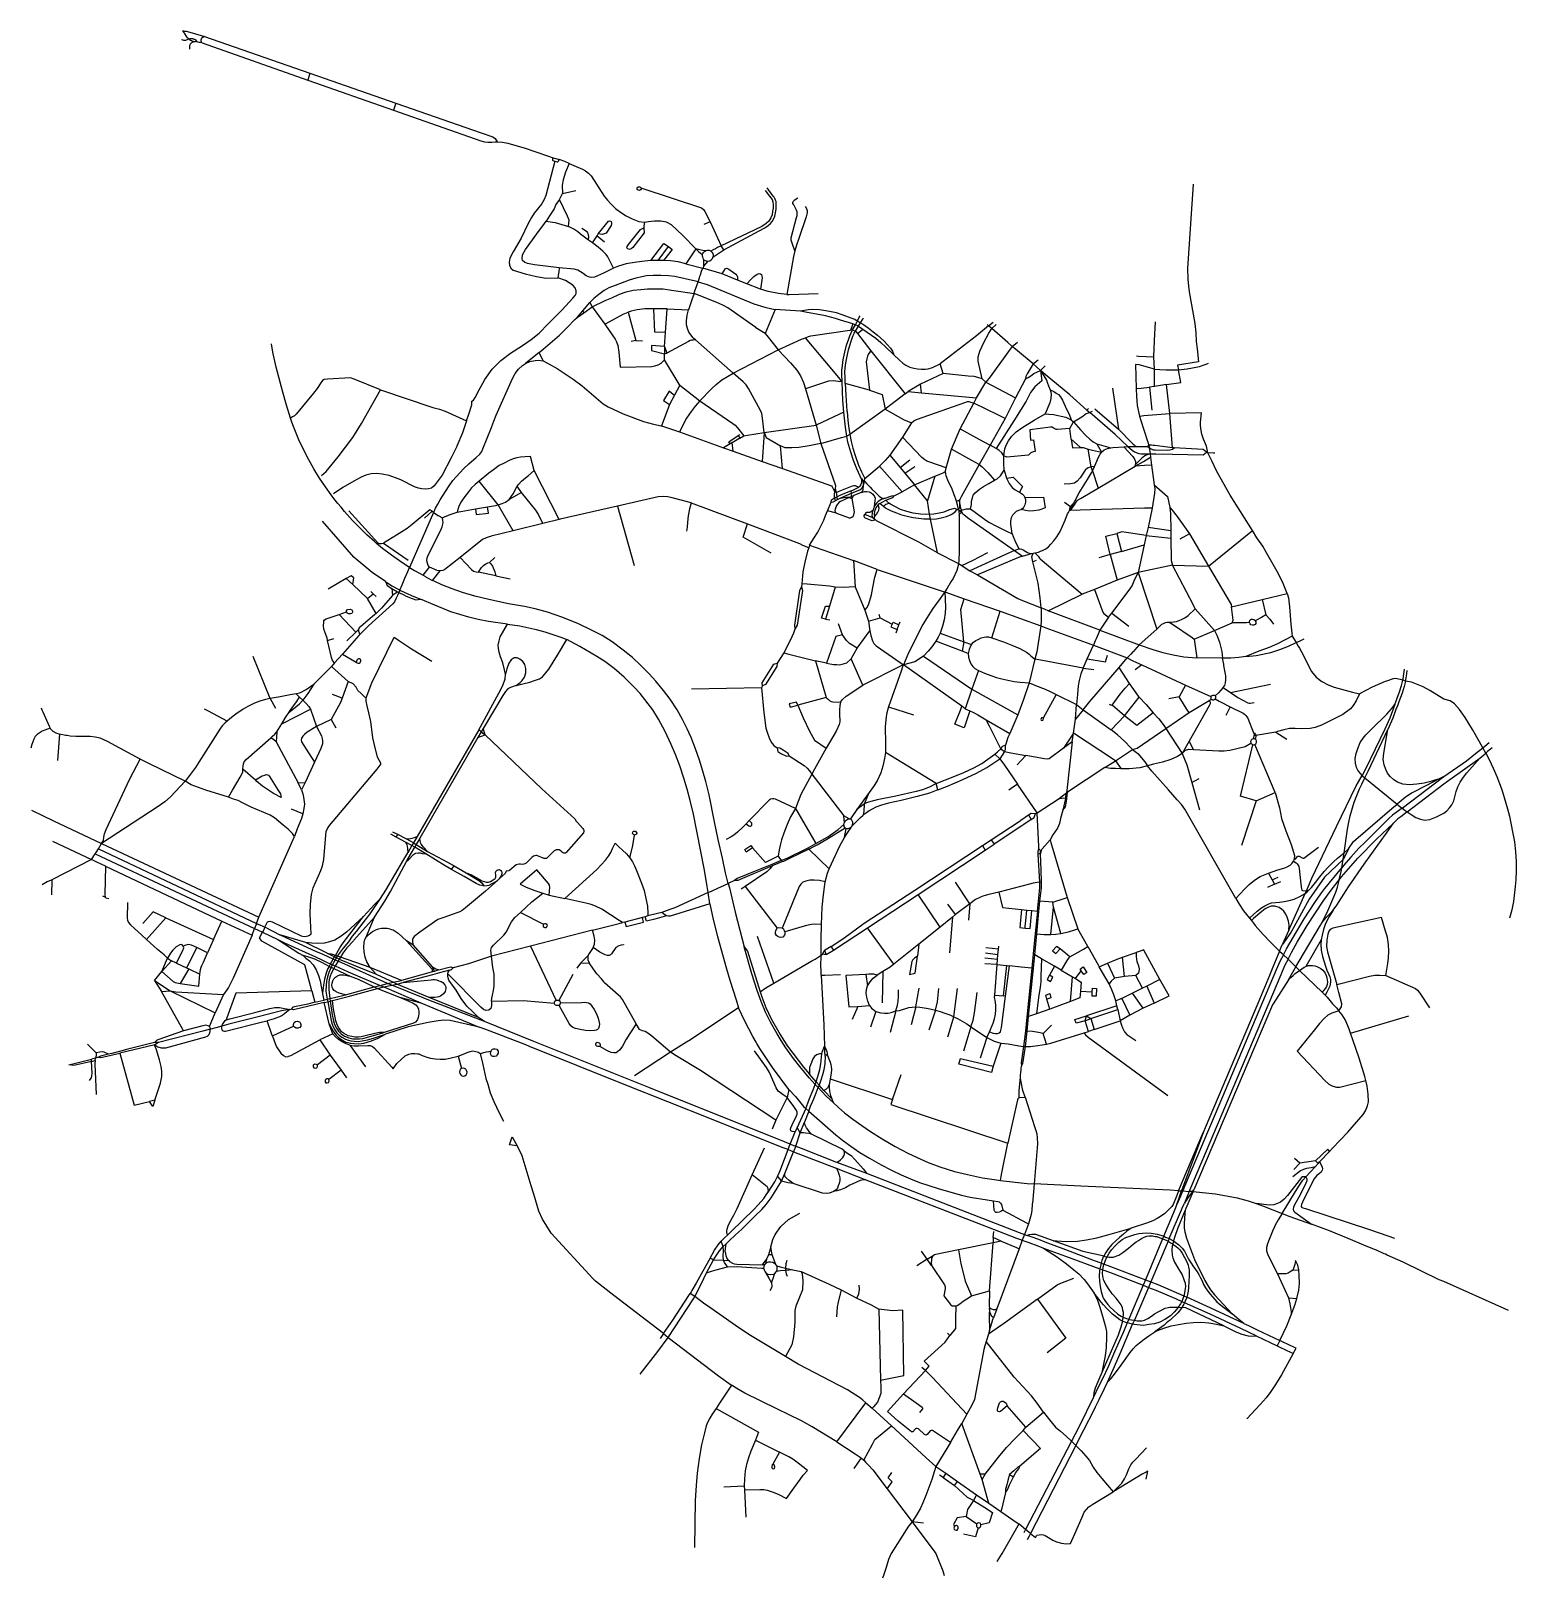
# Model space of a CAD drawing. Header units: millimetres. Extents: x 100812 to 106283, y 188082 to 193781.
import ezdxf

# ---------------------------------------------------------------- set-up
doc = ezdxf.new("R2010")
doc.units = ezdxf.units.MM
doc.layers.add('Layer1', color=7, linetype='Continuous')

msp = doc.modelspace()

# ---------------------------------------------------------------- linework, layer by layer
at = {"layer": 'Layer1'}
for p, q in [((101451.81, 193760.26), (101839.92, 193625.31)), ((101423.72, 193740.1), (101418.51, 193741.24)), ((101442.31, 193736.45), (101832.51, 193599.59)), ((101839.92, 193625.31), (101832.51, 193599.59)), ((101832.51, 193599.59), (102147.25, 193489.19)), ((101839.92, 193625.31), (102156.02, 193515.13)), ((102156.02, 193515.13), (102147.25, 193489.19)), ((102769.7, 193182.55), (102819.83, 193192.74)), ((102759.68, 193159.47), (102769.7, 193182.55)), ((103313.89, 193077.25), (103290.67, 193067.24)), ((103313.89, 193077.25), (103355.15, 192989.57)), ((102880.22, 192999.98), (102897.41, 193026.15)), ((102897.41, 193026.15), (102901.82, 193032.87)), ((102897.41, 193026.15), (102924.79, 193003.76)), ((102880.22, 192999.98), (102866.47, 193010.16)), ((103122.95, 192935.74), (103160.31, 192986.74)), ((103260.8, 192978.69), (103224.78, 192922.95)), ((103324.09, 192947.3), (103363.83, 192974.9)), ((103363.83, 192974.9), (103355.15, 192989.57)), ((103122.95, 192935.74), (103095.48, 192934.69)), ((103142.54, 192934.99), (103122.95, 192935.74)), ((103224.78, 192922.95), (103286.63, 192906.86)), ((103290.26, 192914.87), (103286.63, 192906.86)), ((103358.3, 192885.51), (103286.63, 192906.86)), ((103290.26, 192914.87), (103290.92, 192937.84)), ((103290.26, 192914.87), (103307.13, 192932.4)), ((103414.29, 192862.9), (103358.3, 192885.51)), ((103449.66, 192849.67), (103414.29, 192862.9)), ((103500.04, 192829.09), (103449.66, 192849.67)), ((102824.2, 192725.46), (102845.09, 192750.33)), ((102824.2, 192725.46), (102848.43, 192742.23)), ((102845.09, 192750.33), (102870.71, 192780.81)), ((102845.09, 192750.33), (102848.43, 192742.23)), ((102848.43, 192742.23), (102879.88, 192764.01)), ((102870.71, 192780.81), (102879.88, 192764.01)), ((102879.88, 192764.01), (102926.23, 192700.08)), ((103012.18, 192745.28), (103040.49, 192640.57)), ((103156.23, 192757.17), (103106.04, 192757.59)), ((103149.35, 192669.46), (103156.23, 192757.17)), ((103156.23, 192757.17), (103234.26, 192753.65)), ((103553.77, 192754.46), (103516.7, 192665.74)), ((103646.38, 192748.18), (103553.77, 192754.46)), ((103838.75, 192680.08), (103831.5, 192679.01)), ((103838.75, 192680.08), (103848.91, 192698.43)), ((103838.75, 192680.08), (103848.93, 192674.98)), ((103848.91, 192698.43), (103856.23, 192712.41)), ((103860.36, 192693.6), (103848.91, 192698.43)), ((103848.93, 192674.98), (103860.36, 192693.6)), ((103848.93, 192674.98), (103856.31, 192666.34)), ((103856.23, 192712.41), (103867.77, 192705.71)), ((103856.31, 192666.34), (103876.18, 192682.49)), ((103860.36, 192693.6), (103867.77, 192705.71)), ((103860.36, 192693.6), (103876.18, 192682.49)), ((104334.17, 192699.58), (104339.89, 192694.84)), ((104339.89, 192694.84), (104357.07, 192708.05)), ((104351.69, 192684.38), (104339.89, 192694.84)), ((104351.69, 192684.38), (104367.68, 192699.02)), ((103040.49, 192640.57), (103022.94, 192636.72)), ((103040.49, 192640.57), (103064.92, 192638.8)), ((103146.46, 192617.96), (103149.35, 192669.46)), ((103146.46, 192617.96), (103154.33, 192593.43)), ((103259.75, 192642.55), (103398.51, 192520.64)), ((103856.31, 192666.34), (103905.96, 192602.92)), ((104426.19, 192618.46), (104446.3, 192634.76)), ((102684.12, 192596.13), (102633.53, 192556.32)), ((102699.16, 192565.56), (102684.12, 192596.13)), ((103145.59, 192591.28), (103154.33, 192593.43)), ((103145.61, 192569.82), (103145.59, 192591.28)), ((103398.51, 192520.64), (103564.82, 192605.65)), ((103905.96, 192602.92), (104032.51, 192444.03)), ((104950.29, 192535.39), (104947.97, 192580.25)), ((104172.88, 192519.09), (104089.22, 192480.01)), ((104172.88, 192519.09), (104160.65, 192555.01)), ((104504.08, 192554.57), (104530.81, 192530.14)), ((104951.11, 192470.66), (104950.29, 192535.39)), ((103202.15, 192476.09), (103182.85, 192438.61)), ((103202.15, 192476.09), (103276.23, 192417.81)), ((103665.41, 192462.53), (103704.94, 192328.52)), ((103900.48, 192457.15), (103811.93, 192482.04)), ((104032.51, 192444.03), (104042.94, 192452.71)), ((104089.22, 192480.01), (104042.94, 192452.71)), ((104042.94, 192452.71), (104093.06, 192447.4)), ((104093.06, 192447.4), (104089.22, 192480.01)), ((104093.06, 192447.4), (104295.57, 192429.5)), ((104295.57, 192429.5), (104329.1, 192487.38)), ((104315.36, 192499.86), (104329.1, 192487.38)), ((104475.31, 192499.31), (104439.04, 192429.65)), ((104795.93, 192464.39), (104818.17, 192313.3)), ((104951.11, 192470.66), (104932.16, 192468.56)), ((104932.16, 192468.56), (104940.52, 192383.32)), ((104995.11, 192478.6), (104951.11, 192470.66)), ((105006.89, 192371.84), (104995.11, 192478.6)), ((103182.85, 192438.61), (103163.86, 192404.52)), ((104032.51, 192444.03), (103959.04, 192387.64)), ((104234.34, 192314.52), (104285.15, 192409.61)), ((104285.15, 192409.61), (104295.57, 192429.5)), ((104439.04, 192429.65), (104400.18, 192353.67)), ((104707.16, 192390.54), (104701.17, 192383.76)), ((103959.04, 192387.64), (103828.86, 192294.5)), ((104056.25, 192337.02), (104022.2, 192284.49)), ((104400.18, 192353.67), (104345.81, 192255.51)), ((104638.32, 192316.49), (104651.93, 192340.68)), ((104644.27, 192348.54), (104651.93, 192340.68)), ((104701.17, 192383.76), (104712.14, 192375.21)), ((104721.68, 192379.34), (104712.14, 192375.21)), ((104730.86, 192388.4), (104818.17, 192313.3)), ((105016.9, 192245.71), (105006.89, 192371.84)), ((103134.85, 192325.67), (103200.5, 192304.08)), ((103200.5, 192304.08), (103363.1, 192244.6)), ((103417.6, 192290.21), (103423.75, 192293.86)), ((103417.6, 192290.21), (103423.02, 192281.17)), ((103423.02, 192281.17), (103438.5, 192288.93)), ((103513.15, 192302.09), (103704.94, 192328.52)), ((103704.94, 192328.52), (103722.04, 192261.01)), ((103828.86, 192294.5), (103816.9, 192288.37)), ((104022.2, 192284.49), (103976.21, 192217.69)), ((104203.62, 192240.07), (104234.34, 192314.52)), ((104644.26, 192276.65), (104638.32, 192316.49)), ((104644.26, 192276.65), (104678.73, 192246.68)), ((103388.01, 192259.64), (103363.1, 192244.6)), ((103363.1, 192244.6), (103398.22, 192232.66)), ((103395.65, 192264.26), (103388.01, 192259.64)), ((103398.22, 192232.66), (103395.65, 192264.26)), ((103398.22, 192232.66), (103505.17, 192195.18)), ((103580.29, 192169.26), (103573.73, 192252.46)), ((103976.21, 192217.69), (104014.15, 192172.28)), ((104183.84, 192171.57), (104203.62, 192240.07)), ((104345.81, 192255.51), (104305.16, 192183.85)), ((104367.73, 192242.19), (104345.81, 192255.51)), ((104718.01, 192175), (104706.84, 192240.62)), ((104737.74, 192260.14), (104755.61, 192229.51)), ((104737.74, 192260.14), (104789.36, 192245.35)), ((104837.37, 192248.94), (104853.07, 192249.88)), ((104923.15, 192249.91), (104929.43, 192254.63)), ((104923.15, 192249.91), (104930.71, 192246.01)), ((104929.43, 192254.63), (104930.71, 192246.01)), ((104930.71, 192246.01), (104934.24, 192223.45)), ((104934.24, 192223.45), (104935.77, 192210.92)), ((105023.42, 192245.23), (105016.9, 192245.71)), ((105142.48, 192228.69), (105146.66, 192227.23)), ((102757.88, 191981.16), (102665.58, 192161.72)), ((103505.17, 192195.18), (103580.29, 192169.26)), ((103938.33, 192178.14), (104020.82, 192082.91)), ((104014.15, 192172.28), (104049.15, 192200.69)), ((104014.15, 192172.28), (104030.95, 192152.19)), ((104030.95, 192152.19), (104067.41, 192176.94)), ((104181.06, 192159.68), (104183.84, 192171.57)), ((104397.51, 192162.35), (104406.04, 192133.8)), ((104729.7, 192176.33), (104718.01, 192175)), ((104722.75, 192160.19), (104718.01, 192175)), ((104722.75, 192160.19), (104729.7, 192176.33)), ((104742.85, 192096.62), (104879.07, 192177.28)), ((104879.07, 192177.28), (104880.51, 192183.75)), ((104935.77, 192210.92), (104939.46, 192180.94)), ((104939.46, 192180.94), (104949.59, 192109.3)), ((102533.28, 192035.3), (102463.64, 192122.53)), ((103882.45, 192122.52), (103883.42, 192132.22)), ((104067.1, 192108.95), (104020.82, 192082.91)), ((104030.95, 192152.19), (104067.1, 192108.95)), ((104067.1, 192108.95), (104142.04, 192140.25)), ((104114.72, 192050.13), (104067.1, 192108.95)), ((104142.04, 192140.25), (104114.72, 192050.13)), ((104722.75, 192160.19), (104742.85, 192096.62)), ((102618.68, 192080.08), (102573.18, 192054.5)), ((102618.68, 192080.08), (102603.62, 192103.5)), ((103771.77, 192060.69), (103773.97, 192050.32)), ((103772.84, 192082.59), (103774.22, 192093.94)), ((103772.84, 192082.59), (103777.73, 192082.22)), ((103782.25, 192054.12), (103773.97, 192050.32)), ((103774.22, 192093.94), (103777.73, 192082.22)), ((103777.73, 192082.22), (103780.19, 192064.53)), ((103780.19, 192064.53), (103782.25, 192054.12)), ((103794.09, 192059.42), (103782.25, 192054.12)), ((103833.29, 192076.96), (103794.09, 192059.42)), ((103835.53, 192066.11), (103826.49, 192062.18)), ((103826.49, 192062.18), (103836.96, 192059.08)), ((103832.21, 192086.37), (103833.29, 192076.96)), ((103835.53, 192066.11), (103833.29, 192076.96)), ((103842.97, 192069.33), (103835.53, 192066.11)), ((103836.96, 192059.08), (103835.53, 192066.11)), ((103869.97, 192081.05), (103842.97, 192069.33)), ((103972.17, 192041.38), (103961.35, 192052.18)), ((103991.47, 192067.72), (104020.82, 192082.91)), ((104121.88, 192000.44), (104114.72, 192050.13)), ((104233.86, 192054.94), (104232.8, 192049.89)), ((104664.4, 192048.38), (104658.68, 192051.69)), ((102295.44, 192006.98), (102207.1, 191804.31)), ((102289.75, 192011.26), (102262.03, 191986.2)), ((102295.44, 192006.98), (102289.75, 192011.26)), ((102381.69, 192008.21), (102449.85, 192020.58)), ((102449.85, 192020.58), (102494.36, 192028.33)), ((102588.6, 191939.29), (102533.28, 192035.3)), ((102972.46, 192030.2), (103033.71, 191811.93)), ((103244.41, 192042.52), (103451.55, 191964.78)), ((103746.64, 192013.55), (103759.27, 192045.07)), ((103778.87, 192004.03), (103746.64, 192013.55)), ((103913.27, 191987.9), (103883.21, 191999.67)), ((103919.86, 191983.42), (103919.2, 191990.53)), ((103938.92, 192040.15), (103933.13, 192035.89)), ((103952.42, 192029.45), (103938.92, 192040.15)), ((104126.22, 191982.1), (104121.88, 192000.44)), ((104224.47, 192017.72), (104229.07, 192018.01)), ((104241.16, 192008.07), (104239.52, 192015.05)), ((104640.98, 192027.85), (104619.12, 192043.29)), ((104637.28, 192013.92), (104638.4, 192018.11)), ((104942.28, 192023.16), (104927.32, 191951.53)), ((102698.04, 191965.86), (102588.6, 191939.29)), ((102757.88, 191981.16), (102698.04, 191965.86)), ((103913.27, 191987.9), (103919.86, 191983.42)), ((103919.86, 191983.42), (103923.01, 191979.41)), ((104151.49, 191858.28), (104126.22, 191982.1)), ((104927.32, 191951.53), (104920.22, 191922.22)), ((105010.77, 191939.64), (104927.32, 191951.53)), ((105010.77, 191939.64), (105011.04, 191912.88)), ((105149.51, 191809.81), (105311.46, 191940.7)), ((102110.58, 191894.52), (102201.69, 191831.04)), ((103680.27, 191886.6), (103676.9, 191877.2)), ((104811.59, 191929.76), (104828.94, 191863.01)), ((104828.94, 191863.01), (104912.1, 191887.81)), ((104912.1, 191887.81), (104890.05, 191786.11)), ((104920.22, 191922.22), (104912.1, 191887.81)), ((104920.22, 191922.22), (105011.04, 191912.88)), ((105079.21, 191928.25), (105043.61, 191909.09)), ((105079.21, 191928.25), (105149.51, 191809.81)), ((102500.89, 191822.72), (102520.57, 191840.68)), ((103842.43, 191829.69), (103848.1, 191733.62)), ((103929.2, 191796.65), (103842.43, 191829.69)), ((104229.11, 191819.37), (104240.98, 191811.49)), ((104435.43, 191866.84), (104464.22, 191845.92)), ((104497.97, 191855.42), (104503.76, 191856.87)), ((104515.37, 191830.74), (104502.03, 191825.59)), ((104503.76, 191856.87), (104509.57, 191857.97)), ((104828.94, 191863.01), (104787.73, 191852.78)), ((104787.73, 191852.78), (104813.5, 191757.75)), ((101973.3, 191764.19), (101906.72, 191724.8)), ((101998.29, 191741.32), (101973.3, 191764.19)), ((102257.18, 191775.81), (102280.57, 191806.19)), ((102291.86, 191756.55), (102319.28, 191791.48)), ((102524.65, 191773.61), (102460.25, 191787.72)), ((102524.65, 191773.61), (102576.83, 191762.52)), ((104271.11, 191791.89), (104299.04, 191777.28)), ((104890.05, 191786.11), (104813.5, 191757.75)), ((105017.48, 191812.99), (104890.05, 191786.11)), ((104890.05, 191786.11), (104958.89, 191577.72)), ((105017.48, 191812.99), (105149.51, 191809.81)), ((102051.82, 191689.72), (101998.29, 191741.32)), ((102051.82, 191689.72), (102072.74, 191707.22)), ((102072.74, 191707.22), (102063.77, 191715.56)), ((102072.74, 191707.22), (102084.41, 191697.98)), ((102141.58, 191727.43), (102162.53, 191714.33)), ((102162.53, 191714.33), (102167.22, 191711.88)), ((102171.17, 191720.89), (102167.22, 191711.88)), ((103651.21, 191744.19), (103650.13, 191733.32)), ((103774.83, 191732.02), (103753.26, 191662.17)), ((103848.1, 191733.62), (103884.28, 191647.28)), ((104177.97, 191714.43), (104249.31, 191688.9)), ((104559.19, 191644.62), (104683.79, 191706.4)), ((104729.57, 191723.01), (104683.79, 191706.4)), ((104813.5, 191757.75), (104729.57, 191723.01)), ((105347.46, 191686.95), (105439.34, 191709.17)), ((102083.58, 191634.92), (102051.82, 191689.72)), ((103753.26, 191662.17), (103738.79, 191614.5)), ((104249.31, 191688.9), (104381.88, 191643.42)), ((105100.02, 191652.53), (105171.56, 191572.32)), ((105234.08, 191659.54), (105347.46, 191686.95)), ((105347.46, 191686.95), (105360.84, 191630.15)), ((101947.37, 191631.64), (101974.96, 191640.54)), ((101947.37, 191631.64), (102008.34, 191565.94)), ((103738.79, 191614.5), (103754.32, 191611.56)), ((103800.91, 191556.72), (103786.38, 191596.97)), ((103884.28, 191647.28), (103897.03, 191607.27)), ((103897.03, 191607.27), (103940.52, 191619.55)), ((103897.03, 191607.27), (103902.15, 191571.6)), ((103940.52, 191619.55), (103936.32, 191631.4)), ((103940.52, 191619.55), (103984.39, 191595.05)), ((104002.75, 191576.23), (104009.28, 191593.45)), ((104009.28, 191593.45), (104013.74, 191604.27)), ((104351.42, 191545.03), (104381.88, 191643.42)), ((104381.88, 191643.42), (104531.72, 191588.92)), ((104749.27, 191572.93), (104559.19, 191644.62)), ((104780.78, 191621.89), (104749.27, 191572.93)), ((104780.78, 191621.89), (104793.23, 191636.68)), ((104793.23, 191636.68), (104855.6, 191588.33)), ((105171.56, 191572.32), (105236.41, 191600.67)), ((101905.05, 191535.96), (101928.42, 191542.31)), ((102008.34, 191565.94), (101975.58, 191534.37)), ((102018.48, 191575.72), (102008.34, 191565.94)), ((103855.89, 191507.09), (103902.15, 191571.6)), ((104002.75, 191576.23), (103997.5, 191561.95)), ((104160.87, 191561.91), (104248.4, 191530.4)), ((104749.27, 191572.93), (104894.82, 191520.08)), ((104894.82, 191520.08), (104958.89, 191577.72)), ((105096.29, 191540.4), (105171.56, 191572.32)), ((105458.28, 191551.45), (105472.48, 191527.57)), ((101692.8, 191322), (101630.4, 191477.03)), ((101959.37, 191484.91), (101929.92, 191452.98)), ((101959.37, 191484.91), (102009.55, 191455.71)), ((103586.01, 191489.46), (103561.33, 191451.46)), ((103833.54, 191468.07), (103855.89, 191507.09)), ((104099.88, 191478.26), (104278.3, 191355.62)), ((104242.65, 191495.64), (104145.63, 191532.59)), ((104248.4, 191530.4), (104242.65, 191495.64)), ((104264.46, 191487.34), (104242.65, 191495.64)), ((104248.4, 191530.4), (104276.4, 191520.23)), ((104702.77, 191467.32), (104725.65, 191517.86)), ((104725.65, 191517.86), (104849.83, 191471.86)), ((101929.92, 191452.98), (101918.75, 191440.23)), ((101918.75, 191440.23), (101980.18, 191384.57)), ((103701.51, 191460.81), (103741.81, 191325.52)), ((103742.73, 191452.19), (103701.51, 191460.81)), ((103875.84, 191371.01), (103833.54, 191468.07)), ((104240.51, 191293.03), (104025.96, 191446.35)), ((104302.16, 191424.95), (104278.3, 191355.62)), ((104510.07, 191466.36), (104489.27, 191379.25)), ((104687.56, 191433.73), (104702.77, 191467.32)), ((104687.56, 191433.73), (104727.18, 191428.76)), ((104820.86, 191436.41), (104849.83, 191471.86)), ((104859.06, 191377.07), (104820.86, 191436.41)), ((104904.06, 191445.35), (104879.24, 191427.43)), ((104904.06, 191445.35), (105064.61, 191370.39)), ((105201.66, 191470.43), (105106.26, 191471.85)), ((101980.18, 191384.57), (101958.43, 191323.37)), ((103506.35, 191367.98), (103503.02, 191361.68)), ((105064.61, 191370.39), (105041.75, 191328.07)), ((105064.61, 191370.39), (105158.68, 191328.6)), ((105231.26, 191344.3), (105378.28, 191374.01)), ((105875.32, 191385.91), (105865.65, 191389.26)), ((101692.8, 191322), (101713.23, 191285.85)), ((101801.88, 191327.04), (101789.45, 191338.52)), ((101814.27, 191316.14), (101801.88, 191327.04)), ((101958.43, 191323.37), (101922.47, 191336.74)), ((103503.02, 191361.68), (103245.47, 191355.62)), ((103741.81, 191325.52), (103636.51, 191297.39)), ((104278.3, 191355.62), (104253.67, 191283.98)), ((104278.3, 191355.62), (104447.38, 191261.84)), ((104588.42, 191337.05), (104540.65, 191249.86)), ((104588.42, 191337.05), (104664, 191299.92)), ((104840.07, 191258.56), (104894.71, 191326.39)), ((105041.75, 191328.07), (105003.85, 191320.9)), ((105077.92, 191269.75), (105151.93, 191314.78)), ((105151.93, 191314.78), (105159.95, 191319.67)), ((105203.75, 191362), (105231.26, 191344.3)), ((101736.24, 191229.09), (101841.33, 191282.71)), ((101841.33, 191282.71), (101863.74, 191218.17)), ((103971.41, 191290.75), (104063.49, 191261.2)), ((104253.67, 191283.98), (104240.51, 191293.03)), ((104253.67, 191283.98), (104270.73, 191276.46)), ((104447.38, 191261.84), (104417.86, 191192.31)), ((104659.71, 191245.38), (104664, 191299.92)), ((104687.42, 191280.32), (104659.71, 191245.38)), ((104664, 191299.92), (104687.42, 191280.32)), ((104687.42, 191280.32), (104791.01, 191206.77)), ((104840.07, 191258.56), (104791.01, 191206.77)), ((104840.07, 191258.56), (104794.5, 191297.5)), ((104992.99, 191210.8), (105077.92, 191269.75)), ((105229.52, 191291.29), (105213.77, 191259.18)), ((101718.49, 191198.98), (101736.24, 191229.09)), ((101918.39, 191244.28), (101863.74, 191218.17)), ((101918.39, 191244.28), (101935.24, 191213.5)), ((102471, 191198.89), (102458.28, 191177.77)), ((102471, 191198.89), (102461.71, 191206.66)), ((102477.83, 191211.37), (102471, 191198.89)), ((102471, 191198.89), (102485.41, 191188.06)), ((102485.41, 191188.06), (102477.83, 191211.37)), ((104330.93, 191242.68), (104417.86, 191192.31)), ((104652.37, 191193.65), (104614.98, 191139.2)), ((104647.56, 191162.55), (104652.37, 191193.65)), ((104652.37, 191193.65), (104659.71, 191245.38)), ((104992.99, 191210.8), (105052.33, 191118.86)), ((105397.56, 191198.28), (105323.58, 191185.93)), ((105397.56, 191198.28), (105438.5, 191171.56)), ((100917.8, 191190.28), (100910.11, 191093.95)), ((101716.02, 191162.79), (101796.48, 191011.12)), ((102458.28, 191177.77), (102244.98, 190807.77)), ((102458.28, 191177.77), (102485.41, 191188.06)), ((104385.3, 191136.52), (104398.34, 191126.14)), ((104647.56, 191162.55), (104614.98, 191139.2)), ((105079.01, 191164.75), (105052.33, 191118.86)), ((105094.04, 191134.18), (105079.01, 191164.75)), ((105323.58, 191185.93), (105317.54, 191185.05)), ((105395.11, 190975.2), (105320.29, 191152.1)), ((106170.76, 191120.54), (106160.04, 191140.49)), ((101856.63, 191086.93), (101822.17, 191012.7)), ((104146.41, 191008.82), (103959.34, 191122.31)), ((104381.01, 191100.13), (104363.23, 191116.22)), ((104398.34, 191126.14), (104381.01, 191100.13)), ((104767.63, 191067.56), (104807.37, 191092.37)), ((104807.37, 191092.37), (104869.16, 191133.71)), ((104807.37, 191092.37), (104827.49, 191063.33)), ((106148.94, 191102.54), (106170.76, 191120.54)), ((101592.82, 191063.14), (101639.21, 191022.24)), ((103688.12, 191043.3), (103806.64, 190889.91)), ((104767.63, 191067.56), (104630.88, 190977.04)), ((105088.13, 191012.07), (105115.83, 191027.31)), ((105725.63, 191029.46), (105844.06, 190932.91)), ((105862.78, 190918.46), (106017, 191034.45)), ((106017, 191034.45), (105997.33, 191024.29)), ((101796.48, 191011.12), (101822.17, 191012.7)), ((101808.49, 190985.92), (101796.48, 191011.12)), ((101822.17, 191012.7), (101808.49, 190985.92)), ((103899.22, 190975.89), (103854.68, 190913.25)), ((103882.2, 190934.25), (103899.22, 190975.89)), ((104153.23, 190985.35), (104146.41, 191008.82)), ((104518.01, 190901.09), (104445.59, 191006.28)), ((104622.45, 190953.28), (104626.59, 190974.21)), ((104630.88, 190977.04), (104626.59, 190974.21)), ((105088.13, 191012.07), (105116.59, 190911.49)), ((105324.66, 190944.55), (105395.11, 190975.2)), ((101813.25, 190897.27), (101771.74, 190914.5)), ((103628.02, 190916.91), (103703.09, 190787.14)), ((103882.2, 190934.25), (103854.68, 190913.25)), ((104518.01, 190901.09), (104595.31, 190950.98)), ((104622.45, 190953.28), (104613.48, 190910.48)), ((105324.66, 190944.55), (105270.6, 190780.4)), ((103458.23, 190872.47), (103446.55, 190860.47)), ((103826.05, 190878.92), (103806.64, 190889.91)), ((103808.44, 190864.23), (103806.64, 190889.91)), ((103826.05, 190878.92), (103830.49, 190878)), ((104487.2, 190893.51), (104496.83, 190876.41)), ((104512.32, 190898.22), (104518.01, 190901.09)), ((100891.88, 190795.79), (101035.78, 190728.34)), ((101652.2, 190516.74), (101783.14, 190813.62)), ((102157.51, 190811.37), (102137.5, 190822.16)), ((102163.2, 190820.63), (102145.43, 190829.96)), ((102157.51, 190811.37), (102163.2, 190820.63)), ((102191.34, 190793.12), (102157.51, 190811.37)), ((102194.01, 190804.46), (102163.2, 190820.63)), ((102215.37, 190780.18), (102191.34, 190793.12)), ((102221.11, 190790.25), (102194.01, 190804.46)), ((102235.03, 190813.94), (102221.11, 190790.25)), ((102244.98, 190807.77), (102231.47, 190784.31)), ((103808.76, 190809.38), (103815.33, 190843.4)), ((104317.5, 190780.66), (104349.66, 190801.82)), ((104349.66, 190801.82), (104359.89, 190785.09)), ((101035.78, 190728.34), (101049.14, 190749.94)), ((101049.14, 190749.94), (101635.95, 190474.11)), ((101060.62, 190768.5), (101072.55, 190787.79)), ((101060.62, 190768.5), (101643.4, 190493.65)), ((101072.55, 190787.79), (101652.2, 190516.74)), ((102215.37, 190780.18), (102200.04, 190753.53)), ((102221.11, 190790.25), (102215.37, 190780.18)), ((102225.7, 190773.88), (102215.37, 190780.18)), ((102221.11, 190790.25), (102231.47, 190784.31)), ((102231.47, 190784.31), (102225.7, 190773.88)), ((102266.21, 190749.13), (102225.7, 190773.88)), ((102231.47, 190784.31), (102272.85, 190758.74)), ((103564.86, 190740.48), (103575.65, 190725.43)), ((103677.66, 190766.69), (103752.78, 190694.54)), ((104079.87, 190600.41), (104327.33, 190763.61)), ((104317.5, 190780.66), (104327.33, 190763.61)), ((104327.33, 190763.61), (104359.89, 190785.09)), ((104531.06, 190751.39), (104522.67, 190748.44)), ((104528.7, 190645.83), (104522.67, 190748.44)), ((105645.22, 190728.98), (105648.94, 190753.67)), ((105648.94, 190753.67), (105665.56, 190767.71)), ((101035.78, 190728.34), (100889.38, 190653.36)), ((101086.56, 190704.4), (101515.2, 190502.23)), ((102361.72, 190691.77), (102370.94, 190705.12)), ((102370.94, 190705.12), (102415.23, 190679.13)), ((105464.73, 190732.91), (105462.71, 190722.98)), ((100889.38, 190653.36), (100888.47, 190598.06)), ((102531.34, 190651.87), (102537.23, 190657.29)), ((103403.78, 190650.85), (103380.95, 190640.57)), ((103442.44, 190629.11), (103427.79, 190619.35)), ((103442.44, 190629.11), (103560.31, 190475.73)), ((104270.25, 190566.03), (104217.42, 190645.39)), ((104528.7, 190645.83), (104534.76, 190646.23)), ((105393.31, 190637.52), (105367.07, 190625.28)), ((105370.39, 190678.81), (105384.14, 190654.02)), ((105384.14, 190654.02), (105406.15, 190663.56)), ((105384.14, 190654.02), (105393.31, 190637.52)), ((105393.31, 190637.52), (105416.2, 190648.02)), ((101085.15, 190589.88), (101077.13, 190593.62)), ((102698.01, 190604.49), (102720.67, 190597.39)), ((102720.67, 190597.39), (102778.71, 190584.8)), ((103312.56, 190565.37), (103306.64, 190607.03)), ((103893.56, 190477.66), (104079.87, 190600.41)), ((104161.53, 190479.91), (104079.87, 190600.41)), ((104270.25, 190566.03), (104218.18, 190525.64)), ((104270.25, 190566.03), (104265.04, 190504.85)), ((104519.66, 190538.3), (104522.93, 190574.94)), ((104528.87, 190574.81), (104522.93, 190574.94)), ((104525.14, 190537.58), (104528.87, 190574.81)), ((104576.77, 190571.78), (104528.87, 190574.81)), ((104578.31, 190553.17), (104576.77, 190571.78)), ((104628.91, 190589.16), (104667.91, 190473.24)), ((105445.99, 190468.83), (105505.69, 190603.7)), ((105505.69, 190603.7), (105510.06, 190613.75)), ((101237.57, 190434.48), (101308.54, 190514.44)), ((101308.54, 190514.44), (101484.72, 190433.54)), ((101643.4, 190493.65), (101652.2, 190516.74)), ((102615.46, 190533.97), (102700.02, 190490.85)), ((103065, 190515.51), (102999.67, 190498.49)), ((103074.94, 190518.11), (103065, 190515.51)), ((103084.83, 190520.69), (103074.94, 190518.11)), ((104206.24, 190516.19), (104161.53, 190479.91)), ((104218.18, 190525.64), (104189.35, 190563.8)), ((104206.24, 190516.19), (104195.05, 190385.2)), ((104218.18, 190525.64), (104206.24, 190516.19)), ((104461.13, 190544.29), (104480.47, 190542.05)), ((104498.79, 190540.81), (104519.66, 190538.3)), ((104519.66, 190538.3), (104511.17, 190456.25)), ((104516.93, 190455.57), (104525.14, 190537.58)), ((104519.66, 190538.3), (104525.14, 190537.58)), ((104568.43, 190452.8), (104578.31, 190553.17)), ((104606.11, 190455.6), (104578.31, 190553.17)), ((105301.2, 190512.78), (105307.46, 190504.43)), ((101484.72, 190433.54), (101515.2, 190502.23)), ((101515.2, 190502.23), (101626.64, 190449.67)), ((101626.64, 190449.67), (101635.95, 190474.11)), ((101664.75, 190460.67), (101721.56, 190434.13)), ((102880.86, 190469.06), (102651.68, 190409.85)), ((102999.67, 190498.49), (102990.61, 190496.14)), ((103768.15, 190394.34), (103893.56, 190477.66)), ((103990.83, 190343.2), (103893.56, 190477.66)), ((104161.53, 190479.91), (104082.78, 190417.31)), ((104511.17, 190456.25), (104503.44, 190380.8)), ((104509.51, 190377.3), (104516.93, 190455.57)), ((104511.17, 190456.25), (104516.93, 190455.57)), ((104705.66, 190408.03), (104667.91, 190473.24)), ((105445.99, 190468.83), (105421.14, 190414.39)), ((101423.31, 190404.3), (101385.77, 190329.7)), ((101461.99, 190385.52), (101423.31, 190404.3)), ((101484.72, 190433.54), (101461.99, 190385.52)), ((102218.75, 190414.56), (102195.55, 190428.87)), ((102218.75, 190414.56), (102290.43, 190333.67)), ((102651.68, 190409.85), (102508.82, 190373.16)), ((102651.68, 190409.85), (102746.44, 190209.83)), ((103548.34, 190273.37), (103488.14, 190445.66)), ((103759.7, 190408.3), (103735.32, 190393.09)), ((103741.69, 190378.25), (103768.15, 190394.34)), ((104082.78, 190417.31), (103990.83, 190343.2)), ((104082.78, 190417.31), (104077.53, 190372.44)), ((104375.93, 190398.36), (104329.87, 190403.09)), ((104374.19, 190378.21), (104375.93, 190398.36)), ((104375.93, 190398.36), (104377.18, 190410.07)), ((104639.08, 190370.66), (104603.65, 190399.64)), ((105411.68, 190391.08), (105421.14, 190414.39)), ((105564.42, 190432.83), (105508.78, 190335.18)), ((101294.62, 190315.65), (101315.13, 190365.13)), ((101294.62, 190315.65), (101330.31, 190355.33)), ((101315.13, 190365.13), (101330.31, 190355.33)), ((101347.99, 190347.37), (101330.31, 190355.33)), ((101347.99, 190347.37), (101385.77, 190329.7)), ((101910.55, 190335.05), (101915.51, 190344.56)), ((101915.51, 190344.56), (101925.57, 190362)), ((101915.51, 190344.56), (101923.21, 190341.38)), ((101917.96, 190331.94), (101923.21, 190341.38)), ((101923.21, 190341.38), (101932.99, 190358.58)), ((101923.21, 190341.38), (101933.25, 190336.91)), ((101925.57, 190362), (101929.94, 190369.87)), ((101932.99, 190358.58), (101925.57, 190362)), ((101929.94, 190369.87), (101933.53, 190375.62)), ((101937.5, 190366.65), (101929.94, 190369.87)), ((101932.99, 190358.58), (101937.5, 190366.65)), ((101943.41, 190354.26), (101932.99, 190358.58)), ((101943.41, 190354.26), (101933.25, 190336.91)), ((101941.19, 190372.65), (101933.53, 190375.62)), ((101937.5, 190366.65), (101941.19, 190372.65)), ((101948.01, 190361.89), (101937.5, 190366.65)), ((101952.01, 190368.53), (101941.19, 190372.65)), ((101948.01, 190361.89), (101943.41, 190354.26)), ((102125.68, 190271.88), (101943.41, 190354.26)), ((101952.01, 190368.53), (101948.01, 190361.89)), ((102061.28, 190331.38), (101952.01, 190368.53)), ((102836.7, 190346.44), (102823.25, 190328.05)), ((102863.86, 190374.26), (102836.7, 190346.44)), ((102836.7, 190346.44), (102868.24, 190348.54)), ((103722.78, 190376.4), (103727.94, 190380.07)), ((103735.32, 190393.09), (103741.69, 190378.25)), ((104370.96, 190342.03), (104325.41, 190344.99)), ((104372.7, 190360.38), (104326.13, 190365.87)), ((104374.19, 190378.21), (104328.64, 190383.46)), ((104362.28, 190229.64), (104370.96, 190342.03)), ((104370.96, 190342.03), (104372.7, 190360.38)), ((104370.96, 190342.03), (104407.31, 190338.31)), ((104372.7, 190360.38), (104374.19, 190378.21)), ((104394.6, 190227.18), (104407.31, 190338.31)), ((104401.83, 190225.83), (104416.33, 190337.34)), ((104407.31, 190338.31), (104416.33, 190337.34)), ((104503.44, 190380.8), (104498.46, 190328.56)), ((104509.51, 190377.3), (104503.44, 190380.8)), ((104534.25, 190363.02), (104509.51, 190377.3)), ((104582.15, 190335.38), (104534.25, 190363.02)), ((104746.78, 190333.97), (104778.05, 190347.03)), ((104778.05, 190347.03), (104803.09, 190292.06)), ((104832.45, 190368.81), (104883.3, 190386.25)), ((104840.74, 190298.25), (104832.45, 190368.81)), ((105425.54, 190377.71), (105442.58, 190361.3)), ((105442.58, 190361.3), (105471.41, 190333.54)), ((101266.95, 190282.72), (101294.62, 190315.65)), ((101266.95, 190282.72), (101292.73, 190242.79)), ((101266.95, 190282.72), (101325.29, 190245.4)), ((101393.43, 190326.11), (101361.8, 190272.1)), ((101385.77, 190329.7), (101393.43, 190326.11)), ((101393.43, 190326.11), (101434.55, 190306.88)), ((101910.55, 190335.05), (101917.96, 190331.94)), ((101917.96, 190331.94), (101928.01, 190327.64)), ((101933.25, 190336.91), (101928.01, 190327.64)), ((101928.01, 190327.64), (101988.16, 190299.51)), ((102176.89, 190282.61), (102061.28, 190331.38)), ((102084.35, 190306.98), (102061.28, 190331.38)), ((102146.62, 190276.36), (102176.89, 190282.61)), ((102296.92, 190316.79), (102288.21, 190314.36)), ((102315.15, 190322.03), (102296.92, 190316.79)), ((102807.77, 190305.35), (102756.65, 190209.7)), ((103887.92, 190305.74), (103893.79, 190263.75)), ((103950.43, 190316.35), (103928.83, 190303.31)), ((103950.43, 190316.35), (103948.12, 190200.92)), ((104498.46, 190328.56), (104480, 190148.38)), ((104582.15, 190335.38), (104563.65, 190302.46)), ((104606.61, 190321.41), (104582.15, 190335.38)), ((104606.61, 190321.41), (104648.13, 190296.29)), ((104641.7, 190205.82), (104648.13, 190296.29)), ((104648.13, 190296.29), (104659.85, 190290.2)), ((104659.85, 190290.2), (104680.52, 190319.1)), ((104783.55, 190270.87), (104746.78, 190333.97)), ((104840.74, 190298.25), (104803.09, 190292.06)), ((104882.46, 190301.92), (104840.74, 190298.25)), ((104905.96, 190254.83), (104882.46, 190301.92)), ((104970.78, 190286.32), (104922.99, 190262)), ((105444.59, 190285.61), (105471.41, 190333.54)), ((105471.41, 190333.54), (105485.25, 190320.22)), ((105485.25, 190320.22), (105568.01, 190240.52)), ((101292.73, 190242.79), (101325.29, 190245.4)), ((101325.29, 190245.4), (101490.84, 190164.24)), ((101522, 190231.07), (101490.84, 190164.24)), ((101885.92, 190233.72), (101890.48, 190211.02)), ((101971.21, 190230.85), (102075.98, 190259.65)), ((102075.98, 190259.65), (102097.99, 190265.07)), ((102075.98, 190259.65), (102088.55, 190254.21)), ((102088.55, 190254.21), (102111.63, 190259.46)), ((102088.55, 190254.21), (102170.11, 190221.88)), ((102097.99, 190265.07), (102125.68, 190271.88)), ((102097.99, 190265.07), (102111.63, 190259.46)), ((102111.63, 190259.46), (102141.44, 190265.4)), ((102111.63, 190259.46), (102248.43, 190200.64)), ((102125.68, 190271.88), (102146.62, 190276.36)), ((102141.44, 190265.4), (102125.68, 190271.88)), ((102141.44, 190265.4), (102159.98, 190269.67)), ((102159.98, 190269.67), (102146.62, 190276.36)), ((102159.98, 190269.67), (102183.68, 190275.41)), ((102279.02, 190220.87), (102159.98, 190269.67)), ((104072.06, 190185.67), (104083.62, 190254.74)), ((104211.31, 190149.81), (104225.35, 190253.79)), ((104362.28, 190229.64), (104394.6, 190227.18)), ((104401.83, 190225.83), (104394.6, 190227.18)), ((104678.26, 190244.13), (104721.01, 190240.91)), ((104869.61, 190236.4), (104830.22, 190217.21)), ((104905.96, 190254.83), (104869.61, 190236.4)), ((104909.16, 190181.2), (104869.61, 190236.4)), ((104922.99, 190262), (104905.96, 190254.83)), ((104922.99, 190262), (104949.33, 190200.15)), ((105568.01, 190240.52), (105579.84, 190228.97)), ((101765.64, 190176.31), (101771.04, 190177.2)), ((101858.13, 190202.9), (101890.48, 190211.02)), ((101890.48, 190211.02), (101903.02, 190213.86)), ((101892.59, 190201.95), (101905.54, 190204.67)), ((101910.95, 190123.64), (101892.59, 190201.95)), ((101903.02, 190213.86), (101913.24, 190216.34)), ((101903.02, 190213.86), (101905.54, 190204.67)), ((101905.54, 190204.67), (101914.76, 190207.17)), ((101913.24, 190216.34), (101914.76, 190207.17)), ((101914.76, 190207.17), (101922.45, 190209.27)), ((102170.11, 190221.88), (102248.43, 190200.64)), ((102248.43, 190200.64), (102463.72, 190111.18)), ((102460.47, 190146.25), (102279.02, 190220.87)), ((103857.82, 190186.96), (103837.05, 190139.53)), ((103857.82, 190186.96), (103901.32, 190191.39)), ((103924.52, 190168.77), (103904.41, 190111.02)), ((103998.56, 190170.97), (103977.35, 190091.44)), ((104072.06, 190185.67), (104054.13, 190120.14)), ((104565.17, 190177.36), (104516.01, 190160.63)), ((104565.17, 190177.36), (104554.67, 190214.03)), ((104641.7, 190205.82), (104565.17, 190177.36)), ((104812.46, 190190.15), (104700.59, 190152.44)), ((104716.13, 190142.55), (104816.05, 190176.16)), ((104830.22, 190217.21), (104808.35, 190208.5)), ((104812.46, 190190.15), (104808.35, 190208.5)), ((104816.05, 190176.16), (104812.46, 190190.15)), ((104816.05, 190176.16), (104824.79, 190134.64)), ((104830.22, 190217.21), (104859.6, 190155.11)), ((104909.16, 190181.2), (104859.6, 190155.11)), ((104949.33, 190200.15), (104909.16, 190181.2)), ((102483.27, 190131.71), (102460.47, 190146.25)), ((104480, 190148.38), (104475.01, 190096.89)), ((104486.42, 190150.56), (104480, 190148.38)), ((104481.3, 190096.53), (104486.42, 190150.56)), ((104516.01, 190160.63), (104486.42, 190150.56)), ((104540.42, 190087.87), (104571.66, 190118.26)), ((104694.77, 190134.59), (104700.59, 190152.44)), ((104694.77, 190134.59), (104716.13, 190142.55)), ((104707.32, 190095.39), (104694.77, 190134.59)), ((104700.59, 190152.44), (104716.13, 190142.55)), ((104716.13, 190142.55), (104728.17, 190102.57)), ((104728.17, 190102.57), (104824.79, 190134.64)), ((104859.6, 190155.11), (104824.79, 190134.64)), ((105673.09, 190089.53), (105888.02, 190153.51)), ((101281.53, 190054.31), (101267.75, 190054.44)), ((101281.53, 190054.31), (101268.07, 190045.95)), ((101924.74, 190086.71), (101876.26, 190063.97)), ((101876.26, 190063.97), (101914.8, 190008.01)), ((104333.59, 190073.64), (104309.07, 189996.65)), ((104333.59, 190073.64), (104343.22, 190093.79)), ((104475.01, 190096.89), (104468.51, 190039.81)), ((104481.3, 190096.53), (104475.01, 190096.89)), ((104475.92, 190039.9), (104481.3, 190096.53)), ((104552.46, 190048.91), (104540.42, 190087.87)), ((104691.3, 190090.51), (104707.32, 190095.39)), ((104728.17, 190102.57), (104707.32, 190095.39)), ((101020.62, 190049.02), (101052.32, 190016.04)), ((101050.01, 189996.86), (101035.12, 189993.6)), ((101049.2, 189988.31), (101050.01, 189996.86)), ((101061.12, 190000.24), (101050.01, 189996.86)), ((101268.07, 190045.95), (101139.78, 190015.1)), ((101914.8, 190008.01), (101867.67, 189971.9)), ((101914.8, 190008.01), (101955.11, 189952.29)), ((101987.3, 190044.4), (102044.14, 189964.98)), ((102385.26, 190003.97), (102398.28, 189959.44)), ((103167.62, 190018.5), (103035.24, 189931.57)), ((103737.3, 190004.24), (103735.46, 190040.79)), ((104384.78, 190051.84), (104356.69, 189967.35)), ((104468.51, 190039.81), (104475.92, 190039.9)), ((101035.56, 189985.09), (101035.12, 189993.6)), ((101035.56, 189985.09), (101049.2, 189988.31)), ((101955.11, 189952.29), (101909.77, 189918.51)), ((101955.11, 189952.29), (101974.5, 189925.07)), ((103603.62, 189882.01), (103597.52, 189852.6)), ((103704.41, 189909.92), (103679.55, 189937.74)), ((103715.13, 189897.94), (103704.41, 189909.92)), ((103715.13, 189897.94), (103711.42, 189888.52)), ((103733.01, 189877.93), (103715.13, 189897.94)), ((103755.96, 189921), (103985.44, 189845.36)), ((103985.44, 189845.36), (104017.04, 189936.64)), ((101268.43, 189842.71), (101249.47, 189836.83)), ((103597.52, 189852.6), (103556.15, 189768.15)), ((103761.61, 189847.46), (103733.01, 189877.93)), ((103761.61, 189847.46), (103767.72, 189833.2)), ((103556.15, 189768.15), (103542.73, 189735.25)), ((103676.89, 189802.28), (103661.32, 189761.5)), ((103665.9, 189811.92), (103676.89, 189802.28)), ((103609.22, 189680.6), (103627.24, 189725.32)), ((103634.59, 189741.79), (103627.24, 189725.32)), ((103629.2, 189673.09), (103645.61, 189721.49)), ((103645.61, 189721.49), (103634.59, 189741.79)), ((103645.61, 189721.49), (103661.32, 189761.5)), ((105039.61, 189508.86), (105131.06, 189726.15)), ((105131.06, 189726.15), (105049.71, 189507.97)), ((103468.6, 189567.61), (103513.86, 189667.17)), ((103609.22, 189680.6), (103629.2, 189673.09)), ((105558.58, 189614.55), (105595.46, 189653.53)), ((103589.35, 189572.71), (103621.32, 189652.52)), ((103621.32, 189652.52), (103777.79, 189592.33)), ((103779.88, 189614.32), (103889.86, 189573.67)), ((105486.02, 189610.57), (105463.98, 189587.11)), ((105486.02, 189610.57), (105466.75, 189627.15)), ((105543.22, 189619.31), (105486.02, 189610.57)), ((105508.75, 189559.31), (105542.19, 189597)), ((105542.19, 189597), (105553.62, 189609.37)), ((105543.22, 189619.31), (105553.62, 189609.37)), ((105553.62, 189609.37), (105558.58, 189614.55)), ((103562.18, 189561.28), (103576.33, 189543.9)), ((103576.33, 189543.9), (103589.35, 189572.71)), ((103777.79, 189592.33), (103887.98, 189548.94)), ((105039.61, 189508.86), (105049.71, 189507.97)), ((105049.71, 189507.97), (105055.06, 189507.91)), ((105055.06, 189507.91), (105078.95, 189506.37)), ((105090.67, 189505.5), (105095.6, 189512.45)), ((105090.67, 189505.5), (105092.59, 189505.36)), ((105092.59, 189505.36), (105095.6, 189512.45)), ((104486.13, 189386.54), (104471.59, 189347.48)), ((103362.12, 189303.42), (103354.26, 189322.64)), ((103362.12, 189303.42), (103372.73, 189313.52)), ((104356, 189316.44), (104228.32, 189290.92)), ((104343.38, 189139.58), (104356, 189316.44)), ((104357.03, 189336.41), (104356, 189316.44)), ((104385.75, 189323.13), (104356, 189316.44)), ((104357.03, 189336.41), (104358.46, 189358.57)), ((104385.75, 189323.13), (104357.03, 189336.41)), ((104463.64, 189326.43), (104451.71, 189295.25)), ((104471.59, 189347.48), (104463.64, 189326.43)), ((104471.59, 189347.48), (104482, 189343.88)), ((104980.79, 189331.74), (104917.41, 189180.97)), ((105000.7, 189322.55), (104937.1, 189173.47)), ((104984.63, 189340.88), (104980.79, 189331.74)), ((105004.81, 189332.2), (105000.7, 189322.55)), ((103325.91, 189253.89), (103313.96, 189260.29)), ((103521.04, 189256.71), (103517.93, 189239.62)), ((103528.33, 189273.2), (103521.04, 189256.71)), ((103537.84, 189301.74), (103528.33, 189273.2)), ((103542.6, 189272.57), (103528.33, 189273.2)), ((103542.6, 189272.57), (103537.84, 189301.74)), ((103555.67, 189237.19), (103542.6, 189272.57)), ((104112.88, 189256.26), (104075.02, 189231.97)), ((104112.88, 189256.26), (104092.72, 189285.77)), ((104112.88, 189256.26), (104139.56, 189272.63)), ((104129.47, 189232.85), (104112.88, 189256.26)), ((104228.32, 189290.92), (104139.56, 189272.63)), ((104451.71, 189295.25), (104370.29, 189073.78)), ((103300.86, 189206.04), (103325.91, 189253.89)), ((103325.91, 189253.89), (103363.6, 189253.28)), ((103363.6, 189253.28), (103383, 189251.14)), ((103513.81, 189235.66), (103505.75, 189235.91)), ((103517.93, 189239.62), (103513.81, 189235.66)), ((103551.47, 189203.12), (103558.75, 189210.62)), ((103559.25, 189232.65), (103555.67, 189237.19)), ((103591.71, 189223.97), (103591.61, 189214.35)), ((103618.93, 189216.91), (103591.61, 189214.35)), ((103591.71, 189223.97), (103618.93, 189216.91)), ((103618.93, 189216.91), (103648.71, 189211.8)), ((104749.34, 189220.93), (104759.95, 189217.14)), ((104754.27, 189242.16), (104764.92, 189238.41)), ((105403.49, 189203.14), (105444.38, 189114.57)), ((105459.7, 189216.01), (105481.83, 189217.08)), ((103796.18, 189143.08), (103854.11, 189112.66)), ((104908.79, 189160.47), (104856.11, 189035.16)), ((104928.3, 189152.87), (104876.49, 189031.42)), ((104917.41, 189180.97), (104908.79, 189160.47)), ((104908.79, 189160.47), (104928.3, 189152.87)), ((104917.41, 189180.97), (104937.1, 189173.47)), ((104937.1, 189173.47), (104928.3, 189152.87)), ((103258.09, 189119.25), (103240.35, 189130.26)), ((104276.5, 189122.1), (104343.38, 189139.58)), ((105050.92, 189101.1), (105061.57, 189096.22)), ((105058.79, 189121.19), (105069.9, 189116.24)), ((105444.38, 189114.57), (105474.92, 189112.34)), ((103935.7, 189072.16), (103941.49, 188811.55)), ((104370.29, 189073.78), (104357.32, 189040.24)), ((104856.11, 189035.16), (104850.5, 189021.82)), ((104876.49, 189031.42), (104870.23, 189016.73)), ((105038.48, 189079.38), (105051.16, 189078.51)), ((103142.59, 188982.81), (103129.6, 188964.15)), ((103142.59, 188982.81), (103159.35, 188968.01)), ((104196.57, 188975.87), (104188.65, 188984.46)), ((104338.87, 188980.58), (104330.53, 188953.05)), ((104342.93, 188993.7), (104338.87, 188980.58)), ((105324.77, 188973.9), (105402.09, 188937.17)), ((105412.04, 188957.39), (105402.09, 188937.17)), ((104106.93, 188846.03), (104093.24, 188857.69)), ((104026.08, 188760.43), (104106.93, 188846.03)), ((103780.68, 188583.35), (103888.02, 188727.3)), ((103888.02, 188727.3), (103911.21, 188707.98)), ((103911.21, 188707.98), (103982.02, 188642.84)), ((104259.07, 188686.1), (104241.08, 188651.15)), ((104476.97, 188637.93), (104408.11, 188716.76)), ((104476.97, 188637.93), (104541.48, 188693.62)), ((104309.11, 188464.88), (104241.08, 188651.15)), ((104466.56, 188625.17), (104476.97, 188637.93)), ((103480.69, 188590.06), (103569.32, 188545.15)), ((104644.61, 188586.06), (104475.95, 188260.81)), ((104644.61, 188586.06), (104660.73, 188570.04)), ((103569.32, 188545.15), (103545.42, 188501.07)), ((103870.36, 188524.95), (103842.7, 188485.59)), ((103870.36, 188524.95), (103879.74, 188516)), ((104660.73, 188570.04), (104494.29, 188245.77)), ((104144.97, 188492.96), (104182.42, 188468.34)), ((104171.76, 188452.26), (104158.49, 188460.95)), ((104182.42, 188468.34), (104171.76, 188452.26)), ((104182.42, 188468.34), (104224.72, 188437.34)), ((104315.77, 188444.52), (104309.11, 188464.88)), ((104315.77, 188444.52), (104327.58, 188464.89)), ((104417.02, 188464.02), (104431.75, 188455.44)), ((103439.56, 188420.27), (103364.76, 188416.53)), ((103439.56, 188420.27), (103440.61, 188407.27)), ((103440.61, 188407.27), (103445.9, 188306.89)), ((103965.78, 188411.03), (104057.6, 188289.69)), ((104171.76, 188452.26), (104213.55, 188423.56)), ((104213.55, 188423.56), (104224.72, 188437.34)), ((104224.72, 188437.34), (104294.64, 188388.23)), ((104294.64, 188388.23), (104284.34, 188368.02)), ((104294.64, 188388.23), (104340.39, 188358.11)), ((104340.39, 188358.11), (104384.73, 188326.61)), ((104099.83, 188284.02), (104057.6, 188289.69)), ((104256.8, 188308.2), (104296.24, 188282.11)), ((104475.95, 188260.81), (104451.74, 188280.66)), ((104475.95, 188260.81), (104469.42, 188248.25)), ((104494.29, 188245.77), (104475.95, 188260.81))]:
    msp.add_line(p, q, dxfattribs=at)
for points in [[(101393.82, 193751.5), (101391.97, 193752.32), (101390.53, 193753.9), (101388.9, 193755.88), (101386.84, 193758.58), (101377.39, 193772.44), (101375.37, 193775.29), (101373.12, 193777.89), (101371.17, 193780.73), (101374.7, 193780.66), (101377.18, 193780.46), (101379.8, 193780.5), (101382.65, 193780.44), (101384.43, 193779.88), (101405.59, 193774.34), (101451.81, 193760.26)], [(101451.81, 193760.26), (101447.27, 193758.24), (101445.6, 193757.46), (101444.29, 193756.77), (101443.08, 193755.93), (101441.74, 193754.78), (101440.26, 193752.92), (101439.33, 193751.37), (101438.68, 193749.49), (101438.13, 193747.65), (101438.1, 193745.94), (101438.31, 193743.98), (101438.86, 193742.04), (101439.44, 193740.35), (101440.27, 193738.87), (101441.24, 193737.58), (101442.31, 193736.45)], [(101367.07, 193749.82), (101371.78, 193748.05), (101374.36, 193747.35), (101377.37, 193747.06), (101380.02, 193747.15), (101382.75, 193747.33), (101385.79, 193748.22), (101388.76, 193749.55), (101393.82, 193751.5)], [(101393.82, 193751.5), (101395.9, 193751.99), (101398.2, 193752.51), (101401.64, 193752.73), (101404.07, 193752.74), (101406.72, 193752.44), (101409.36, 193752.05), (101411.84, 193751.43), (101413.95, 193750.64), (101416.78, 193749.26), (101418.93, 193747.8), (101421.32, 193744.89), (101423.72, 193740.1)], [(101393.82, 193751.5), (101396.8, 193748.69), (101399.78, 193746.75), (101403.34, 193745.13), (101406.75, 193743.68), (101410.23, 193742.63), (101413.54, 193741.95), (101418.51, 193741.24)], [(101418.51, 193741.24), (101414.79, 193740.94), (101411.56, 193740.46), (101408.75, 193739.66), (101406.11, 193738.32), (101404, 193736.95), (101402.55, 193735.75), (101401.02, 193734.11), (101399.24, 193731.84), (101397.96, 193729.84), (101397.06, 193727.99), (101396.28, 193725.7), (101395.85, 193723.85), (101395.72, 193721.22), (101395.77, 193718.69), (101396.07, 193713.97)], [(101442.31, 193736.45), (101435.22, 193737.97), (101431.39, 193738.4), (101426.71, 193739.37), (101423.72, 193740.1)], [(102147.25, 193489.19), (102469.83, 193376.05), (102482.29, 193372.53), (102495.16, 193371.25), (102509.32, 193371.25), (102521.54, 193372.53), (102529.26, 193372.54)], [(102156.02, 193515.13), (102470.23, 193405.71), (102513.82, 193391.19), (102521.54, 193384.76), (102529.26, 193372.54)], [(102529.26, 193372.54), (102549.21, 193371.26), (102569.16, 193366.75), (102589.75, 193361.6), (102628.88, 193349.97), (102714.68, 193320.16), (102735.65, 193313.87)], [(102742.48, 193300.87), (102708.54, 193174.65), (102703.16, 193159.85), (102693.19, 193142.77), (102666.39, 193109.62), (102656.18, 193094.06), (102643.4, 193071.12), (102617.58, 193017.81), (102588.45, 192967.05), (102576.43, 192943.6), (102573.6, 192928.79), (102574.35, 192917.56), (102579.68, 192907.09), (102588.07, 192899.17), (102633.12, 192885.82), (102674.36, 192876.31), (102710.01, 192870.65), (102753.56, 192870.83)], [(102735.65, 193313.87), (102733.42, 193307.49), (102733.42, 193305.13), (102734.6, 193303.56), (102742.48, 193300.87)], [(102735.65, 193313.87), (102745.75, 193310.85), (102757.77, 193306.7)], [(102742.48, 193300.87), (102750.7, 193298.07), (102753.05, 193298.47), (102755.8, 193300.81), (102757.77, 193306.7)], [(102794.42, 193293.03), (102778.18, 193300), (102757.77, 193306.7)], [(102794.42, 193293.03), (102780.66, 193260.19), (102773.02, 193232.45), (102768.69, 193212.34), (102769.7, 193182.55)], [(102794.42, 193293.03), (102820.42, 193281.53), (102843.8, 193271.78), (102854.72, 193265.13), (102865.64, 193257.21), (102875.78, 193246.73), (102923.63, 193172.39), (102935.55, 193157.33), (102947.79, 193143.6), (102964.87, 193127.08), (102984.24, 193112.6), (103004.87, 193099.64), (103027.29, 193088.22), (103050.71, 193079.37), (103072.67, 193076.02)], [(103061.85, 193201.66), (103057.77, 193196.06), (103053.7, 193193.01), (103049.38, 193194.02), (103045.05, 193196.82), (103044.8, 193201.91), (103046.58, 193205.48), (103049.89, 193207.01), (103055.23, 193206.75), (103058.03, 193204.21), (103061.85, 193201.66)], [(103061.85, 193201.66), (103281.89, 193128.55), (103289.54, 193123.22), (103294.9, 193116.11), (103313.89, 193077.25)], [(103517.16, 193193.55), (103532.38, 193172.3), (103537.27, 193166.34), (103541.87, 193159.48), (103544.68, 193151.58), (103545.97, 193141.64), (103545.75, 193127.64), (103544.24, 193116.41), (103541.98, 193102.9), (103537.42, 193092.44), (103529.81, 193080.21), (103520.67, 193071.51), (103503.9, 193060.52), (103355.15, 192989.57)], [(103363.83, 192974.9), (103494.77, 193044.45), (103515.36, 193054.95), (103527.81, 193063.64), (103536.7, 193071.8), (103543.05, 193078.95), (103547.86, 193087.38), (103552.42, 193098.6), (103554.94, 193111.08), (103556.95, 193124.59), (103557.69, 193136.83), (103557.67, 193144.98), (103556.64, 193152.63), (103554.85, 193157.72), (103552.29, 193163.57), (103549.48, 193168.15), (103545.87, 193172.3), (103524.5, 193202.98)], [(105092.88, 193215.88), (105072.41, 192905.82), (105073.37, 192865.96), (105075.5, 192840.25), (105078.1, 192819.76), (105099.9, 192702.6), (105103.07, 192669.14), (105104.49, 192637.25), (105107.69, 192609.86), (105113.37, 192561.3), (105036, 192549.19), (105039.33, 192532.16)], [(102759.68, 193159.47), (102746.05, 193142.05), (102739.95, 193125.73), (102721.66, 193099.72), (102709.71, 193080.34)], [(102792.66, 193060.54), (102793.16, 193073.29), (102794.17, 193084.24), (102788.56, 193098), (102759.68, 193159.47)], [(103625.7, 192970.99), (103615.66, 192999.42), (103612.35, 193009.86), (103612.34, 193018.27), (103632.66, 193093.02), (103634.53, 193101.42), (103634.66, 193108.25), (103634.07, 193114.73), (103631.6, 193120.48), (103621.67, 193140.1), (103619.12, 193145.34), (103618.93, 193149.36), (103619.62, 193152.32), (103621.91, 193155.14), (103624.08, 193156.9), (103637.1, 193166.58)], [(103663.96, 193134.58), (103667.46, 193129.68), (103669.51, 193125.94), (103671.2, 193119.4), (103671.66, 193113.8), (103671.5, 193111.87), (103670.31, 193105.32), (103667.46, 193096.06), (103640.93, 193016.7), (103631.93, 192991.16), (103625.7, 192970.99)], [(102757.96, 192908.09), (102667.31, 192919.46), (102640.83, 192924.6), (102630.65, 192928.45), (102623.02, 192934.84), (102621.26, 192942.77), (102622.3, 192956.03), (102634.05, 192975.93), (102676.04, 193033.9), (102703.29, 193071.5), (102709.71, 193080.34)], [(102709.71, 193080.34), (102725.49, 193078.06), (102742.53, 193075.02), (102792.66, 193060.54)], [(102901.82, 193032.87), (102939.43, 193079.55), (102943.25, 193081.08), (102947.06, 193080.32), (102949.61, 193078.53), (102951.14, 193074.47), (102951.14, 193069.62), (102949.62, 193063.76), (102930.56, 193036.22), (102923.95, 193033.41), (102916.83, 193031.1), (102901.82, 193032.87)], [(103072.67, 193076.02), (103069.69, 193062.61), (103069.44, 193055.72)], [(103072.67, 193076.02), (103086.72, 193079.19), (103109.62, 193080.98), (103132.51, 193081.27), (103151.6, 193077.2), (103169.92, 193068.06), (103213.2, 193027.83), (103260.8, 192978.69)], [(102866.47, 193010.16), (102836.44, 193032.04), (102826.76, 193040.95), (102811.49, 193050.11), (102792.66, 193060.54)], [(102866.47, 193010.16), (102867.23, 193023.15), (102865.44, 193030.3), (102862.13, 193038.95), (102840.75, 193052.94)], [(103069.44, 193055.72), (103070.47, 193037.37), (103028.79, 192982.54), (103022.95, 192978.71), (103016.84, 192975.65), (103010.99, 192977.93), (103007.68, 192981.51), (103007.93, 192986.34), (103013.52, 192993.75), (103057.24, 193049.34), (103069.44, 193055.72)], [(102957.62, 192906.53), (102937.24, 192948.81), (102930.87, 192956.7), (102918.14, 192969.43), (102901.6, 192984.2), (102880.22, 192999.98)], [(103095.48, 192934.69), (103143.77, 192997.69), (103160.31, 192986.74)], [(103160.31, 192986.74), (103174.06, 192975.29), (103142.54, 192934.99)], [(103260.8, 192978.69), (103270.86, 192967.97), (103278.06, 192961.74), (103285.05, 192956.21)], [(103299.21, 192970.53), (103286.9, 192972.45), (103275.58, 192974.48), (103260.8, 192978.69)], [(103285.05, 192956.21), (103286.57, 192961.22), (103289.68, 192965.22), (103292.8, 192968.14), (103299.21, 192970.53)], [(103315.94, 192970.09), (103311.23, 192971.4), (103304.32, 192971.52), (103299.21, 192970.53)], [(103355.15, 192989.57), (103340.81, 192982.47), (103333.39, 192978.59), (103325.17, 192974.98), (103315.94, 192970.09)], [(103315.94, 192970.09), (103320.63, 192965.56), (103323.33, 192960.74), (103324.71, 192954.32), (103324.09, 192947.3)], [(103625.7, 192970.99), (103621.5, 192949.81), (103596.17, 192810.26)], [(102757.96, 192908.09), (102756.3, 192892.98), (102754.76, 192880.58), (102754.53, 192879.08), (102753.56, 192870.83)], [(102957.62, 192906.53), (102956.05, 192905.74), (102921.72, 192888.32), (102887.49, 192873.79), (102877.8, 192872.71), (102869.7, 192874.23), (102857.48, 192879.1), (102846.8, 192886.77), (102827.21, 192899.07), (102812.7, 192902.66), (102757.96, 192908.09)], [(103095.48, 192934.69), (103062.16, 192931.86), (103034.94, 192928.02), (103005.18, 192923.14), (102976.95, 192914.2), (102957.62, 192906.53)], [(103224.78, 192922.95), (103196.22, 192929.96), (103167.73, 192933.74), (103142.54, 192934.99)], [(103269.54, 192856.63), (103274.45, 192871.28), (103276.33, 192876.9), (103278.17, 192882.38), (103282.08, 192895.34), (103286.63, 192906.86)], [(103285.05, 192956.21), (103284.64, 192951.99), (103285.43, 192948.08), (103287.02, 192943.36), (103289.42, 192939.15), (103290.92, 192937.84)], [(103290.92, 192937.84), (103295.92, 192934.92), (103302.52, 192932.91), (103307.13, 192932.4)], [(103307.13, 192932.4), (103312.54, 192934.5), (103319.07, 192939.29), (103322.18, 192942.69), (103324.09, 192947.3)], [(103358.3, 192885.51), (103371.01, 192905.91), (103375.08, 192907.19), (103382.97, 192903.64), (103408.93, 192884.8), (103412.24, 192879.96), (103414.79, 192874.62), (103414.29, 192862.9)], [(102416.4, 192344.52), (102424.9, 192369.49), (102436.37, 192403.19), (102435.63, 192416.47), (102442.52, 192421.3), (102448.9, 192430.23), (102463.47, 192459.06), (102483.92, 192497.05), (102510.98, 192535.04), (102542.62, 192566.39), (102578.58, 192593.39), (102622.95, 192621.91), (102655.34, 192644.32), (102683.65, 192667.01), (102717.08, 192701.92), (102769.39, 192753.92), (102807.92, 192796.49), (102817.11, 192805.92), (102820.43, 192813.56), (102820.71, 192823.26), (102816.65, 192833.98), (102807.76, 192843.7), (102781.81, 192861.35), (102753.56, 192870.83)], [(103269.54, 192856.63), (103259.87, 192859.17), (103221.71, 192868.05), (103183.8, 192875.91), (103160.65, 192878.19), (103132.92, 192880.45), (103104.68, 192879.92), (103078.99, 192878.1), (103040.32, 192870.43), (103015.15, 192862.76), (102964.03, 192843.34), (102941.14, 192834.14), (102923.59, 192824.19), (102904.01, 192810.4), (102885.71, 192794.84), (102870.71, 192780.81)], [(103254.56, 192814.06), (103256.15, 192819.76), (103264.87, 192843), (103269.54, 192856.63)], [(103269.54, 192856.63), (103303.38, 192846.72), (103475.15, 192775.29), (103514.85, 192763.09), (103540.62, 192757.38), (103553.77, 192754.46)], [(103449.66, 192849.67), (103463.38, 192865.74), (103474.82, 192876.45), (103487.03, 192884.62), (103494.4, 192887.18), (103498.98, 192886.41), (103503.31, 192883.87), (103503.82, 192879.28), (103505.61, 192871.65), (103500.04, 192829.09)], [(102879.88, 192764.01), (102927.18, 192787.74), (102952.36, 192797.96), (102980.33, 192810.74), (103004.24, 192819.17), (103030.18, 192825.32), (103058.62, 192828.89), (103083.6, 192830.71), (103109.8, 192831.24), (103140.59, 192830.26), (103171.88, 192826.47), (103206.23, 192820.89), (103254.56, 192814.06)], [(103254.56, 192814.06), (103246.95, 192789.85), (103234.26, 192753.65)], [(103516.7, 192665.74), (103482.3, 192687.59), (103481.83, 192687.88), (103379.26, 192760.67), (103362.97, 192769.31), (103347.7, 192776.44), (103296.04, 192797.79), (103254.56, 192814.06)], [(103596.17, 192810.26), (103565.94, 192813.09), (103528.29, 192821.46), (103500.04, 192829.09)], [(103596.17, 192810.26), (103605.37, 192809.81), (103711.71, 192813.23)], [(102926.23, 192700.08), (102982.68, 192730.97), (102994.12, 192737.61), (103012.18, 192745.28)], [(103106.04, 192757.59), (103073.23, 192756.54), (103045.5, 192752.95), (103022.61, 192748.85), (103012.18, 192745.28)], [(103149.35, 192669.46), (103110.17, 192671.72), (103106.04, 192757.59)], [(103259.75, 192642.55), (103253.67, 192647.91), (103251.43, 192650.83), (103236.1, 192670.83), (103230.49, 192684.58), (103226.67, 192698.08), (103226.4, 192713.38), (103229.44, 192733.76), (103234.26, 192753.65)], [(103856.23, 192712.41), (103852.38, 192714.64), (103846.43, 192718.09), (103799.84, 192735), (103778.97, 192741.81), (103760.13, 192746.32), (103739.78, 192750.33), (103717.39, 192753.81), (103692.22, 192755), (103676.46, 192753.67), (103646.38, 192748.18)], [(103839.78, 192701.33), (103794.46, 192715.71), (103775.12, 192721.29), (103738.73, 192730.94), (103665.71, 192744.89), (103646.38, 192748.18)], [(103856.23, 192712.41), (103863.43, 192726.16), (103866.46, 192731.96)], [(102684.12, 192596.13), (102698.62, 192608.13), (102758.87, 192660.16), (102786.83, 192688.22), (102815.05, 192717.57), (102824.2, 192725.46)], [(102926.23, 192700.08), (102955.26, 192658.06), (102964.17, 192644.83), (102969.27, 192635.39), (102973.6, 192621.65), (102977.18, 192596.93), (102982.82, 192542.65), (103099.07, 192545.31), (103109.76, 192546.86), (103122.22, 192551.45), (103133.92, 192556.81), (103145.61, 192569.82)], [(103665.53, 192650.85), (103675.96, 192655.19), (103685.37, 192657.5), (103828.8, 192678.61), (103831.5, 192679.01)], [(103800.48, 192488.65), (103798.84, 192516.3), (103799.54, 192532.36), (103801.02, 192546.39), (103803, 192562.19), (103805.28, 192575.9), (103809.99, 192597.14), (103816.57, 192623.88), (103824.57, 192646.94), (103828.81, 192658.24), (103838.75, 192680.08)], [(103811.93, 192482.04), (103810.83, 192504.61), (103810.5, 192524.5), (103812.95, 192551.01), (103816.93, 192577.03), (103824.2, 192605.87), (103832.98, 192637.51), (103838.78, 192653.06), (103844.32, 192667.37), (103848.93, 192674.98)], [(103839.78, 192701.33), (103836.11, 192691.43), (103831.5, 192679.01)], [(103848.91, 192698.43), (103841.66, 192700.73), (103839.78, 192701.33)], [(103867.77, 192705.71), (103876.11, 192719.34), (103879.14, 192724.29)], [(103867.77, 192705.71), (103878.27, 192699.61), (103896.37, 192686.68), (103914.22, 192672.71), (103930.54, 192659.53), (103943.03, 192649.12), (103955.02, 192637.69), (103967.27, 192624.99), (103977.74, 192612.8), (103985.92, 192600.6), (103990.94, 192587.71)], [(103876.18, 192682.49), (103924.5, 192648.57), (103943.08, 192633.54), (103961.16, 192615.97), (103990.94, 192587.71)], [(104339.89, 192694.84), (104325.11, 192682.25), (104295.14, 192657.07), (104199.55, 192583.58), (104160.65, 192555.01)], [(104315.36, 192499.86), (104301.32, 192564.83), (104301.31, 192580.12), (104304.61, 192592.11), (104307.65, 192601.78), (104321.62, 192632.9), (104340.6, 192668.05), (104351.69, 192684.38)], [(104426.19, 192618.46), (104410.09, 192632.7), (104351.69, 192684.38)], [(104947.97, 192580.25), (104951.13, 192640.23), (104954.75, 192708.68)], [(101768.23, 192354.4), (101753.04, 192402.76), (101740.03, 192449.88), (101715.79, 192542.87), (101703.54, 192597.14), (101697.74, 192628.35)], [(103146.46, 192617.96), (103097.49, 192622.28), (103097.51, 192603.42), (103145.59, 192591.28)], [(103146.46, 192617.96), (103145.33, 192602.19), (103145.59, 192591.28)], [(103259.75, 192642.55), (103251.4, 192642.24), (103245.39, 192641.55), (103240.07, 192639.95), (103233.97, 192637.1), (103154.33, 192593.43)], [(103516.7, 192665.74), (103527.9, 192653.27), (103564.82, 192605.65)], [(103564.82, 192605.65), (103650.78, 192644.98), (103665.53, 192650.85)], [(103800.48, 192488.65), (103787.56, 192504.19), (103665.53, 192650.85)], [(104426.19, 192618.46), (104415.66, 192603.93), (104345.12, 192506.51), (104329.1, 192487.38)], [(104504.08, 192554.57), (104446.35, 192601.93), (104426.19, 192618.46)], [(102633.53, 192556.32), (102650.31, 192563.22), (102668.88, 192566.81), (102681.09, 192567.85), (102699.16, 192565.56)], [(102699.16, 192565.56), (102715.44, 192556.91), (102750.31, 192536.81), (102809.87, 192497.64), (102842.45, 192472.94), (102919.83, 192407.53), (102938.41, 192395.57), (102993.38, 192370.14), (103067.93, 192342.18), (103104.83, 192332.53), (103133.18, 192326.06), (103134.85, 192325.67)], [(103202.15, 192476.09), (103199.66, 192480.21), (103145.61, 192569.82)], [(103564.82, 192605.65), (103609.63, 192558.56), (103633.82, 192531.81), (103647.06, 192510.42), (103657.26, 192485.21), (103665.41, 192462.53)], [(103905.96, 192602.92), (103897.58, 192591.45), (103893.77, 192582.28), (103890.72, 192573.09), (103888.7, 192561.88), (103900.48, 192457.15)], [(103990.94, 192587.71), (104010.54, 192568.88), (104023.78, 192557.42), (104035.24, 192549.53), (104050, 192541.9), (104063.74, 192538.09), (104077.47, 192535.56), (104092.23, 192534.3), (104105.97, 192534.58), (104117.67, 192535.6), (104133.44, 192541.22), (104160.65, 192555.01)], [(104504.08, 192554.57), (104511.73, 192560.68), (104522.64, 192569.37)], [(104884.95, 192583.84), (104891.94, 192583.16), (104947.97, 192580.25)], [(102099.53, 192458.58), (102003.33, 192497.78), (101988.82, 192502.64), (101904.26, 192498.17), (101891.78, 192497.17), (101886.68, 192493.09), (101879.53, 192484.95), (101866.25, 192463.77), (101852.97, 192446.7), (101789.63, 192369.17), (101782.84, 192363.35), (101775.84, 192358.72), (101768.23, 192354.4)], [(102295.44, 192006.98), (102295.95, 192008.24), (102302.02, 192023.06), (102310.64, 192037.59), (102319.26, 192053.41), (102349.95, 192101.89), (102366.44, 192124.86), (102405.79, 192168.27), (102425.09, 192186.65), (102451.76, 192209.15), (102465.73, 192221.66), (102472.58, 192231.86), (102476.37, 192241.55), (102508.53, 192320.1), (102514.9, 192336.97), (102517.21, 192343.09), (102525.81, 192365.86), (102585.49, 192500.72), (102595.4, 192518.57), (102608.11, 192535.16), (102622.6, 192548.41), (102633.53, 192556.32)], [(103276.23, 192417.81), (103318.93, 192462.45), (103336.47, 192478.53), (103357.32, 192496.12), (103398.51, 192520.64)], [(103513.15, 192302.09), (103506.5, 192354.83), (103503.94, 192371.39), (103499.61, 192382.09), (103455.54, 192463.85), (103446.88, 192476.85), (103435.42, 192488.81), (103398.51, 192520.64)], [(104315.36, 192499.86), (104300.6, 192503.66), (104287.11, 192507.47), (104264.22, 192509.24), (104172.88, 192519.09)], [(104530.81, 192530.14), (104535.89, 192491.68), (104509.37, 192470.28), (104494.3, 192449.38), (104477.43, 192417.49), (104432.73, 192344.3), (104367.73, 192242.19)], [(104504.08, 192554.57), (104481.42, 192517.3), (104476.24, 192508.22), (104475.31, 192499.31)], [(104475.31, 192499.31), (104485.95, 192503.69), (104495.02, 192510.16), (104506.68, 192519.23), (104530.81, 192530.14)], [(104548.35, 192546.97), (104537.76, 192536.81), (104530.81, 192530.14)], [(104530.81, 192530.14), (104552.37, 192494.83), (104556.41, 192483.48), (104560.09, 192473.18), (104566.5, 192458.67)], [(104701.17, 192383.76), (104638.69, 192440.81), (104548.13, 192515.26), (104530.81, 192530.14)], [(104950.29, 192535.39), (104894.51, 192550.55), (104880.19, 192551.51), (104883.7, 192463.2)], [(104950.29, 192535.39), (104969.88, 192533.62), (104993.8, 192532.63), (105014.66, 192532.14), (105039.33, 192532.16)], [(104995.11, 192478.6), (105047.51, 192485.53), (105039.33, 192532.16)], [(105039.33, 192532.16), (105071.64, 192536.52), (105116.91, 192545.23), (105137.32, 192552.07), (105141.22, 192553.37), (105150.08, 192556.42)], [(101882.58, 192143.09), (101899.04, 192158.45), (101943.97, 192212.24), (101998.35, 192283.63), (102029.26, 192334.37), (102099.53, 192458.58)], [(102099.53, 192458.58), (102292.71, 192393.7), (102317.4, 192387.29), (102338.02, 192380.37), (102416.4, 192344.52)], [(103182.85, 192438.61), (103177.83, 192441.96), (103162.49, 192453.29), (103141.7, 192419.65), (103157.39, 192409.07), (103163.86, 192404.52)], [(103800.48, 192488.65), (103786.85, 192489.78), (103767.15, 192491.43), (103750.36, 192491.15), (103665.41, 192462.53)], [(103806.16, 192376.28), (103803.07, 192419.85), (103800.48, 192488.65)], [(103811.93, 192482.04), (103813.49, 192438.97), (103818.04, 192379.7), (103818.11, 192378.84), (103821.19, 192347.49), (103824, 192325.07), (103828.86, 192294.5)], [(103900.48, 192457.15), (103947.3, 192441.4), (103959.04, 192387.64)], [(104329.1, 192487.38), (104418.43, 192440.47), (104439.04, 192429.65)], [(104566.5, 192458.67), (104570.12, 192443.13), (104568.39, 192426.81), (104565.14, 192410.49), (104548.48, 192370.65)], [(104566.5, 192458.67), (104579.76, 192452.09), (104588.94, 192447.03), (104596.6, 192441.19), (104604.01, 192433.57), (104611.43, 192421.1), (104626.82, 192386.99), (104636.05, 192369.42), (104644.27, 192348.54)], [(104883.7, 192463.2), (104902.07, 192465.23), (104932.16, 192468.56)], [(104883.7, 192463.2), (104884.23, 192434.66), (104885.51, 192418.1), (104887.3, 192400.52), (104895.47, 192362.3)], [(103163.86, 192404.52), (103156.18, 192382.01), (103134.85, 192325.67)], [(103276.23, 192417.81), (103258.94, 192398.17), (103243.69, 192378.53), (103226.92, 192354.56), (103200.5, 192304.08)], [(103276.23, 192417.81), (103397.87, 192334.72), (103406.09, 192328.14), (103414.82, 192318.24), (103438.5, 192288.93)], [(104056.25, 192337.02), (104064.39, 192344.43), (104074.05, 192349.01), (104256.15, 192413.93), (104262.25, 192415.71), (104267.09, 192415.71), (104285.15, 192409.61)], [(104400.18, 192353.67), (104376.37, 192365.25), (104285.15, 192409.61)], [(102207.1, 191804.31), (102185.53, 191817.47), (102169.25, 191828.41), (102139.99, 191849.28), (102107.43, 191874.19), (102085.33, 191892.94), (102077.15, 191899.89), (102049.92, 191925.09), (102020.15, 191953.59), (101996.23, 191978.02), (101967.47, 192010.34), (101954.27, 192026), (101942.78, 192039.61), (101928.17, 192058.85), (101918.6, 192071.44), (101896.96, 192101.22), (101875.07, 192132.8), (101854.19, 192167.68), (101835.34, 192201.04), (101816.24, 192238.72), (101799.43, 192275.14), (101779.3, 192323.79), (101773.38, 192340.23), (101768.23, 192354.4)], [(102416.4, 192344.52), (102402.05, 192300.64), (102381.33, 192251.4), (102380.71, 192250.13), (102360.37, 192208.05), (102326.38, 192144.29), (102297.52, 192104.77), (102287.83, 192096.36), (102277.13, 192093.82), (102265.67, 192092.81), (102252.17, 192094.36), (102239.44, 192096.42), (102224.93, 192102.06), (102174.3, 192127.66), (102155.47, 192135.1), (102131.54, 192143.55), (102106.34, 192148.19), (102084.44, 192150), (102065.08, 192149.27), (102045.97, 192144.19), (102028.38, 192137.32), (102001.87, 192121.79), (101961.59, 192099.39), (101926.9, 192075.71)], [(103806.16, 192376.28), (103790.88, 192369.07), (103704.94, 192328.52)], [(103816.9, 192288.37), (103812.05, 192321.75), (103806.16, 192376.28)], [(103959.04, 192387.64), (104026.48, 192349.73), (104056.25, 192337.02)], [(104396.31, 192215.89), (104400.04, 192241.15), (104404.82, 192254.93), (104413.17, 192270.76), (104424.31, 192287.37), (104441.05, 192304.51), (104462.12, 192319.37), (104507.84, 192347.32), (104548.48, 192370.65)], [(104548.48, 192370.65), (104561.98, 192369.17), (104579.29, 192367.95), (104623.87, 192357.91), (104644.27, 192348.54)], [(104651.93, 192340.68), (104682.92, 192359.13), (104699.24, 192371.37), (104712.14, 192375.21)], [(104651.93, 192340.68), (104677.74, 192311.18), (104698.18, 192290.34), (104711.97, 192276.62), (104724.98, 192266.98), (104737.74, 192260.14)], [(104853.07, 192249.88), (104805.78, 192294.18), (104712.14, 192375.21)], [(104895.47, 192362.3), (104911.64, 192363.69), (105006.89, 192371.84)], [(104895.47, 192362.3), (104899.04, 192349.31), (104926.6, 192266.22), (104929.43, 192254.63)], [(105146.66, 192227.23), (105142.57, 192250.67), (105131.36, 192277.16), (105125.49, 192296.01), (105122.43, 192309.27), (105120.9, 192318.18), (105120.13, 192329.13), (105120.63, 192339.59), (105123.91, 192374.25), (105006.89, 192371.84)], [(103388.01, 192259.64), (103382.95, 192266.95), (103417.6, 192290.21)], [(103395.65, 192264.26), (103419.81, 192279.57), (103423.02, 192281.17)], [(103438.5, 192288.93), (103451.09, 192291.59), (103513.15, 192302.09)], [(103513.15, 192302.09), (103511.35, 192283.03), (103505.17, 192195.18)], [(103513.15, 192302.09), (103520.75, 192283.58), (103573.73, 192252.46)], [(103722.04, 192261.01), (103798.4, 192283.03), (103816.9, 192288.37)], [(103870.7, 192132.71), (103867.17, 192140.32), (103854.64, 192167.36), (103842.16, 192198.44), (103832.21, 192229.51), (103821.76, 192265.45), (103816.9, 192288.37)], [(103828.86, 192294.5), (103833.96, 192268), (103840.09, 192243.55), (103847.99, 192217.3), (103860.99, 192181.89), (103871.44, 192156.92), (103879.6, 192139.6), (103883.42, 192132.22)], [(104183.84, 192171.57), (104119.45, 192193.35), (104112.58, 192196.4), (104104.94, 192200.99), (104094.25, 192209.65), (104022.2, 192284.49)], [(104234.34, 192314.52), (104320.24, 192269.04), (104345.81, 192255.51)], [(104638.32, 192316.49), (104591.81, 192312.23), (104587.99, 192312.21), (104580.61, 192316.27), (104573.98, 192320.83), (104567.37, 192321.82), (104491.38, 192311.86), (104494.06, 192273.63), (104505.5, 192274.7), (104511.75, 192231.64), (104504.38, 192230.86), (104495.24, 192226.74), (104490.68, 192222.13), (104487.14, 192217.53), (104407.07, 192210.87), (104396.31, 192215.89)], [(104644.26, 192276.65), (104649.21, 192245.56), (104678.73, 192246.68)], [(104818.17, 192313.3), (104867.65, 192264.02), (104872.36, 192259.02), (104876.17, 192255.85), (104879.88, 192253.05), (104885.84, 192250.54)], [(103722.04, 192261.01), (103678.29, 192252.56), (103640.9, 192246.66), (103614.7, 192244.59), (103590.27, 192245.59), (103573.73, 192252.46)], [(103722.04, 192261.01), (103775.13, 192106.78), (103774.22, 192093.94)], [(103976.21, 192217.69), (103959.18, 192199.06), (103938.33, 192178.14)], [(104305.16, 192183.85), (104278.05, 192198.86), (104203.62, 192240.07)], [(104396.31, 192215.89), (104387.87, 192227.08), (104377.14, 192236.49), (104367.73, 192242.19)], [(104678.73, 192246.68), (104687.9, 192245.94), (104699.62, 192242.43), (104706.84, 192240.62)], [(104706.84, 192240.62), (104722.8, 192236.63), (104755.61, 192229.51)], [(104729.7, 192176.33), (104734.57, 192187.08), (104744.73, 192211.04), (104750.06, 192222.25), (104755.61, 192229.51)], [(104755.61, 192229.51), (104765.06, 192237.56), (104777.01, 192243.18), (104789.36, 192245.35)], [(104789.36, 192245.35), (104797.36, 192246.76), (104837.37, 192248.94)], [(104837.37, 192248.94), (104871.14, 192213.39), (104877.22, 192203.94), (104880.6, 192195.15), (104881.27, 192186.71), (104880.51, 192183.75)], [(104853.07, 192249.88), (104872.99, 192250.54), (104885.84, 192250.54)], [(104853.07, 192249.88), (104868.28, 192236.75), (104877.06, 192230.78), (104892.43, 192224.2), (104901.75, 192223.23), (104924.99, 192223.17), (104934.24, 192223.45)], [(104934.24, 192223.45), (104920.65, 192218.25), (104915, 192215.43), (104909.36, 192211.35), (104905.6, 192207.9), (104898.7, 192202.25), (104891.49, 192195.35), (104886.78, 192190.03), (104880.51, 192183.75)], [(104885.84, 192250.54), (104895.88, 192250.55), (104903.4, 192249.91), (104914.69, 192249.92), (104923.15, 192249.91)], [(105016.9, 192245.71), (104951.69, 192253.37), (104945.73, 192254), (104939.15, 192254.93), (104934.13, 192254.93), (104929.43, 192254.63)], [(104930.71, 192246.01), (104936.01, 192243.01), (104942.91, 192238.95), (104947.52, 192237.83), (104953.73, 192237.71), (104997.86, 192236.75), (105007.77, 192237.8), (105016.56, 192240.8), (105023.42, 192245.23)], [(104934.24, 192223.45), (104955.89, 192222.94), (105017.07, 192221.45), (105130.35, 192219.23), (105142.48, 192228.69)], [(105142.48, 192228.69), (105129.47, 192238.89), (105023.42, 192245.23)], [(105311.46, 191940.7), (105229.45, 192070.33), (105180.29, 192157.69), (105161.38, 192196.8), (105146.66, 192227.23)], [(105173.17, 192225.68), (105167.86, 192225.99), (105146.66, 192227.23)], [(102665.58, 192161.72), (102651.74, 192213.41), (102632.4, 192211.59), (102615.36, 192211.05), (102601.62, 192207.96), (102587.89, 192204.1), (102574.16, 192198.46), (102554.85, 192189.25), (102537.31, 192179.52), (102515.46, 192164.7), (102498.94, 192152.43), (102463.64, 192122.53)], [(102603.62, 192103.5), (102608.94, 192111.15), (102618.85, 192121.87), (102634.34, 192135.16), (102645.52, 192143.59), (102665.58, 192161.72)], [(103580.29, 192169.26), (103760.69, 192105.2), (103763.56, 192101.38), (103766.74, 192094.24), (103772.84, 192082.59)], [(103883.42, 192132.22), (103905.54, 192150.08), (103938.33, 192178.14)], [(104305.16, 192183.85), (104238.1, 192064.09), (104235.95, 192059.97), (104233.86, 192054.94)], [(104305.16, 192183.85), (104315.51, 192174.57), (104325.98, 192165.68), (104333.27, 192158.06), (104336.45, 192154.75), (104361.5, 192125.77)], [(104361.5, 192125.77), (104370.64, 192130.9), (104383.84, 192141.91), (104397.51, 192162.35)], [(104397.51, 192162.35), (104395.9, 192186.83), (104395.84, 192203.65), (104396.31, 192215.89)], [(104718.01, 192175), (104704.45, 192170.53), (104695.82, 192163.12), (104677.34, 192134.5), (104666.44, 192122.73), (104655.52, 192115.04), (104641.02, 192111.94), (104618.12, 192111.09)], [(104879.07, 192177.28), (104909.74, 192194.52), (104935.77, 192210.92)], [(104939.46, 192180.94), (104914.06, 192180.62), (104879.07, 192177.28)], [(102463.64, 192122.53), (102448.14, 192110.01), (102434.43, 192097.24), (102424.03, 192082.95), (102406.77, 192061.51), (102397.13, 192045.95), (102388.51, 192030.39), (102385.48, 192021.47), (102381.69, 192008.21)], [(103777.73, 192082.22), (103779.6, 192082.21), (103783.72, 192083.36), (103789.34, 192085.7), (103838.68, 192105.23), (103843.48, 192105.9), (103848.24, 192105.85), (103862.23, 192100.26)], [(103833.29, 192076.96), (103843.22, 192081.41), (103865.02, 192090.97), (103869.96, 192094.01), (103873.79, 192098.25), (103877.21, 192103.7)], [(103870.7, 192132.71), (103872.11, 192124.43), (103871.18, 192117.3), (103869.01, 192109.49), (103865.76, 192103.55), (103862.23, 192100.26)], [(103877.21, 192103.7), (103876.58, 192095.18), (103875.89, 192090.2), (103873.63, 192084.47), (103869.97, 192081.05)], [(103870.7, 192132.71), (103872.91, 192130.49), (103876.38, 192124.32), (103878.12, 192114.72), (103877.21, 192103.7)], [(103877.21, 192103.7), (103879.4, 192108.43), (103881.53, 192116.25), (103882.45, 192122.52)], [(103882.45, 192122.52), (103890.89, 192113.08), (103902.96, 192100.33), (103911.39, 192091.92), (103922.64, 192080.3), (103936.19, 192067.6), (103945.41, 192061.51), (103954.01, 192058.57)], [(104142.04, 192140.25), (104163.15, 192149.3), (104174.71, 192154.77), (104181.06, 192159.68)], [(104221.72, 192049.09), (104218.25, 192059.41), (104216.84, 192062.38), (104205.94, 192092.38), (104189.95, 192125.43), (104183.86, 192142.33), (104182.18, 192149.24), (104181.06, 192159.68)], [(104273.29, 192020.43), (104277.05, 192036.77), (104277.26, 192048.76), (104279.76, 192061.51), (104283.29, 192070.96), (104289.88, 192079.64), (104305.87, 192093.46), (104321.36, 192103.21), (104340.92, 192113.98), (104361.5, 192125.77)], [(104406.04, 192133.8), (104429.72, 192136.52), (104464.44, 192103.28), (104453.31, 192082.08)], [(104406.04, 192133.8), (104409.35, 192125.89), (104415.19, 192113.15), (104426.12, 192099.63), (104437.82, 192089.94), (104448.5, 192084.84), (104453.31, 192082.08)], [(104658.68, 192051.69), (104673.87, 192079.91), (104704.42, 192128.84), (104718.93, 192153.31), (104722.75, 192160.19)], [(104949.59, 192109.3), (104952.4, 192095.54), (104950.89, 192077.96), (104942.28, 192023.16)], [(104949.59, 192109.3), (104998.47, 192066.28), (105006.64, 192025.26)], [(102533.28, 192035.3), (102548.28, 192039.92), (102559.97, 192045.55), (102573.18, 192054.5)], [(102573.18, 192054.5), (102582.32, 192066.75), (102588.15, 192076.19), (102603.62, 192103.5)], [(102698.04, 191965.86), (102680.16, 192001.49), (102671.73, 192014.98), (102618.68, 192080.08)], [(103244.41, 192042.52), (103207.75, 192052.9), (103174.15, 192061.48), (103157.6, 192065.01), (103142.59, 192066), (103122.49, 192064.41), (102972.46, 192030.2)], [(103759.27, 192045.07), (103761.19, 192053.37), (103771.77, 192060.69)], [(103759.27, 192045.07), (103766.99, 192046.67), (103773.97, 192050.32)], [(103771.77, 192060.69), (103771.84, 192068.96), (103772.27, 192076.23), (103772.84, 192082.59)], [(103771.77, 192060.69), (103775.54, 192062.6), (103780.19, 192064.53)], [(103826.49, 192062.18), (103793.78, 192048), (103788.12, 192043.44), (103784.04, 192039.26), (103779.48, 192032.6), (103774.01, 192019.41), (103773.6, 192012.51), (103775.27, 192008.28), (103778.87, 192004.03)], [(103778.87, 192004.03), (103826.29, 191986.74), (103831.32, 191987.09), (103836.47, 191989.72), (103840.95, 191993.9), (103843.56, 191998.86), (103845.29, 192008.81), (103836.96, 192059.08)], [(103780.19, 192064.53), (103783.36, 192065.85), (103788.56, 192067.77), (103792.96, 192070.44), (103809.59, 192077.55), (103832.21, 192086.37)], [(103794.09, 192059.42), (103807.69, 192062.06), (103816.63, 192063.51), (103823.52, 192063.06), (103826.49, 192062.18)], [(103832.21, 192086.37), (103839.07, 192089.34), (103862.23, 192100.26)], [(103836.96, 192059.08), (103840.11, 192064.07), (103842.97, 192069.33)], [(103869.97, 192081.05), (103883.63, 192084.39), (103890.17, 192084.33), (103899.68, 192082.71), (103906.8, 192079.58), (103913.79, 192074.16), (103919.84, 192066.05), (103921.35, 192059.14), (103921.16, 192049.55), (103919.54, 192041.52), (103917.93, 192027.35)], [(103954.01, 192058.57), (103942.27, 192053.41), (103933.39, 192047.41), (103926.8, 192041.67), (103920.3, 192032.59), (103917.93, 192027.35)], [(103938.92, 192040.15), (103947.38, 192045.47), (103961.35, 192052.18)], [(103991.47, 192067.72), (103982.61, 192067.41), (103957.44, 192058.85), (103954.01, 192058.57)], [(103961.35, 192052.18), (103986.55, 192062.39), (103991.47, 192067.72)], [(104233.86, 192054.94), (104231.83, 192051.8), (104229.95, 192050.24), (104227.76, 192049.3), (104224.47, 192048.79), (104221.72, 192049.09)], [(104229.07, 192018.01), (104225.14, 192035.71), (104221.72, 192049.09)], [(104232.8, 192049.89), (104232.43, 192041.43), (104232.28, 192033.93), (104231.97, 192025.67), (104230.44, 192020.92), (104229.07, 192018.01)], [(104239.52, 192015.05), (104237.98, 192021.55), (104235.98, 192030.05), (104232.8, 192049.89)], [(104453.31, 192082.08), (104457.4, 192079.74), (104464.01, 192074.38), (104469.35, 192069.54), (104473.16, 192062.39)], [(104473.16, 192062.39), (104542.35, 192062.88), (104547.42, 192024.64), (104535.71, 192018.78), (104524.26, 192015.22), (104506.46, 192013.19), (104489.16, 192012.17), (104475.17, 192014.22), (104459.36, 192017.5)], [(104473.16, 192062.39), (104475.45, 192054.5), (104475.19, 192045.31), (104473.4, 192035.64), (104468.82, 192025.43), (104465.76, 192021.87), (104459.36, 192017.5)], [(104637.28, 192013.92), (104640.67, 192016.04), (104643.22, 192018.33), (104645.65, 192021.13), (104653.2, 192032.11), (104664.4, 192048.38)], [(104648.54, 192033.99), (104652.51, 192040.21), (104658.68, 192051.69)], [(104664.4, 192048.38), (104667.81, 192051.76), (104671.11, 192054.24), (104678.44, 192058.49), (104742.85, 192096.62)], [(101983.65, 192012.7), (102089.79, 191895.72), (102094.7, 191893.29), (102103.4, 191893.03), (102110.58, 191894.52)], [(102289.75, 192011.26), (102281.46, 192017.24), (102216.49, 191962.28), (102198.11, 191947.58), (102159.27, 191923.41), (102110.58, 191894.52)], [(102295.44, 192006.98), (102312.55, 191996.44), (102327.54, 191987.19)], [(102327.54, 191987.19), (102334.97, 191990.39), (102356.01, 191999.49), (102381.69, 192008.21)], [(102449.85, 192020.58), (102452.44, 191999.71), (102497.21, 192004.64), (102494.36, 192028.33)], [(102494.36, 192028.33), (102522.85, 192032.73), (102533.28, 192035.3)], [(102972.46, 192030.2), (102761.36, 191982.05), (102757.88, 191981.16)], [(103244.41, 192042.52), (103237.84, 192020.85), (103232.81, 191994.6), (103230.06, 191970.89), (103229.58, 191952.55), (103227.07, 191938.02)], [(103680.27, 191886.6), (103688.75, 191899.74), (103691.23, 191903.58), (103695.08, 191909.56), (103710.83, 191934.81), (103732.17, 191978.4), (103739.49, 191995.67), (103746.64, 192013.55)], [(103923.01, 191979.41), (103910.68, 191976.42), (103889.27, 191985.04), (103884.04, 191987.77), (103881.24, 191992.4), (103881.85, 191996.23), (103883.21, 191999.67)], [(103913.42, 192013.22), (103910.58, 192013.61), (103908.56, 192012.09), (103905.7, 192009.05), (103901.69, 192006.4), (103894.03, 192006.86), (103889.39, 192006.51), (103887.01, 192005.38), (103883.21, 191999.67)], [(103913.27, 191987.9), (103911.4, 191995.2), (103911.89, 192004.01), (103913.42, 192013.22)], [(103917.93, 192027.35), (103915.5, 192020.93), (103913.42, 192013.22)], [(103933.13, 192035.89), (103924.18, 192023.77), (103918.93, 192010.4), (103918.32, 192001.66), (103919.2, 191990.53)], [(103919.2, 191990.53), (103930.09, 192005.31), (103935.71, 192014.99), (103936.96, 192023.43), (103933.13, 192035.89)], [(103952.42, 192029.45), (103957.45, 192034.49), (103961.09, 192037.35), (103965.5, 192039.43), (103972.17, 192041.38)], [(104126.22, 191982.1), (104101.54, 191982.84), (104062.11, 191987.39), (104044.3, 191990.94), (104020.38, 191997.54), (104001.55, 192004.4), (103981.91, 192012.29), (103960.07, 192023.48), (103952.42, 192029.45)], [(104121.88, 192000.44), (104105.85, 191999.92), (104088.3, 192001.18), (104062.35, 192004.97), (104038.69, 192011.07), (104015.53, 192018.43), (103994.15, 192028.61), (103977.87, 192037.51), (103972.17, 192041.38)], [(104121.88, 192000.44), (104137.9, 192002.25), (104156.98, 192005.33), (104176.17, 192009.93), (104193.34, 192016.16), (104214.22, 192022.61), (104224.47, 192017.72)], [(104126.22, 191982.1), (104147.58, 191984.16), (104165.39, 191987.24), (104184.84, 191992.65), (104201.76, 191999.5), (104215.75, 192008.22), (104224.47, 192017.72)], [(104229.07, 192018.01), (104235.14, 192013.02), (104241.16, 192008.07)], [(104229.07, 192018.01), (104230.5, 192011.25), (104231.07, 191996.59)], [(104231.07, 191996.59), (104231.47, 191986.35), (104231.53, 191984.76), (104231.38, 191855.04), (104230.62, 191838.47), (104229.87, 191829.01), (104229.11, 191819.37)], [(104231.07, 191996.59), (104234.13, 192001.63), (104237.87, 192005.84), (104241.16, 192008.07)], [(104239.52, 192015.05), (104258.76, 192019.85), (104273.29, 192020.43)], [(104241.16, 192008.07), (104243.76, 192003.78), (104246.82, 192000.56), (104250.04, 191997.97), (104254.32, 191995.06), (104262.44, 191989.08), (104435.43, 191866.84)], [(104273.29, 192020.43), (104291.92, 192006.73), (104329.18, 191978.56), (104342.44, 191970.19), (104366.67, 191958.04), (104405.17, 191938.02), (104426.93, 191928.41)], [(104426.93, 191928.41), (104423.72, 191948.04), (104421.89, 191962.04), (104422.1, 191975.05), (104424.34, 191988.06), (104428.38, 191998.27), (104442.59, 192011.59), (104450.46, 192015.18), (104459.36, 192017.5)], [(104509.57, 191857.97), (104516.85, 191859.49), (104523.96, 191861.44), (104531.08, 191864.14), (104537.8, 191867.43), (104550.33, 191873.34), (104560.77, 191880.43), (104568.65, 191890.29), (104580.37, 191903.04), (104591.55, 191917.57), (104602.98, 191936.45), (104612.38, 191956.84), (104621.52, 191978.51), (104630.81, 192001.64), (104633.49, 192006.49), (104637.28, 192013.92)], [(104942.28, 192023.16), (104914.07, 192022.31), (104637.28, 192013.92)], [(104640.98, 192027.85), (104637.91, 192023.2), (104638.4, 192018.11)], [(104638.4, 192018.11), (104642.05, 192023.82), (104648.54, 192033.99)], [(104648.54, 192033.99), (104644.62, 192033.39), (104640.98, 192027.85)], [(105006.64, 192025.26), (105015.29, 192015.84), (105033.63, 191992.41), (105079.21, 191928.25)], [(105006.64, 192025.26), (105009.2, 192003.6), (105010.77, 191939.64)], [(102118.23, 191752.66), (102068.62, 191785.55), (102010.15, 191835.3), (102001.39, 191842.75), (101885.93, 191974.61)], [(102280.57, 191806.19), (102275.48, 191811.76), (102272.41, 191819.91), (102269.85, 191828.57), (102271.61, 191839.78), (102276.67, 191852.79), (102321.78, 191942.07), (102327.35, 191954.57), (102329.87, 191964.25), (102330.11, 191971.13), (102329.59, 191976.23), (102327.54, 191987.19)], [(102588.6, 191939.29), (102507.31, 191919.56), (102504.61, 191918.94), (102499.42, 191917.76), (102489.51, 191914.17), (102476.04, 191907.01), (102393.73, 191841.09)], [(103538.29, 191857.56), (103435.27, 191915.51), (103451.55, 191964.78)], [(103451.55, 191964.78), (103642.66, 191893.1), (103654.78, 191886.54), (103670.07, 191880.17), (103676.9, 191877.2)], [(104151.49, 191858.28), (104082.52, 191897.2), (103926.41, 191975.9), (103923.01, 191979.41)], [(104920.22, 191922.22), (104830.92, 191935.13), (104811.59, 191929.76)], [(105439.34, 191709.17), (105422.01, 191751.97), (105402.39, 191790.19), (105362.91, 191857.92), (105349.41, 191883.15), (105328.02, 191913.96), (105311.46, 191940.7)], [(103676.9, 191877.2), (103672.47, 191864.27), (103662.32, 191823.95), (103655.88, 191788.27), (103651.21, 191744.19)], [(103680.27, 191886.6), (103701.33, 191879.21), (103842.43, 191829.69)], [(104426.93, 191928.41), (104430.19, 191918.73), (104436.01, 191903.81), (104451.17, 191872.92)], [(104787.73, 191852.78), (104771.66, 191919.54), (104811.59, 191929.76)], [(105011.04, 191912.88), (105012.63, 191830.57), (105017.48, 191812.99)], [(102393.73, 191841.09), (102336.32, 191796.37), (102328.95, 191793.03), (102319.28, 191791.48)], [(102393.73, 191841.09), (102434.79, 191796.58), (102442.18, 191790.75), (102451.6, 191787.96), (102460.25, 191787.72)], [(102460.25, 191787.72), (102471.41, 191804.05), (102479.54, 191811.98), (102487.41, 191818.11), (102495.29, 191821.45), (102500.89, 191822.72)], [(102500.89, 191822.72), (102504.71, 191819.67), (102511.86, 191809.25), (102520.55, 191788.37), (102524.65, 191773.61)], [(104151.49, 191858.28), (104223.78, 191822.02), (104229.11, 191819.37)], [(104229.11, 191819.37), (104226.79, 191806.49), (104223.03, 191792.85), (104208.8, 191764.04), (104200.76, 191751.1), (104192.82, 191738.32), (104191.66, 191736.46), (104186.44, 191728.05), (104177.97, 191714.43)], [(104240.98, 191811.49), (104279.98, 191829.7), (104336.57, 191859.22)], [(104435.43, 191866.84), (104413.07, 191857.05), (104271.11, 191791.89)], [(104464.22, 191845.92), (104449.89, 191840.63), (104299.04, 191777.28)], [(104435.43, 191866.84), (104446.76, 191872.03), (104451.17, 191872.92)], [(104451.17, 191872.92), (104455.67, 191872.62), (104460.88, 191871.3), (104466.98, 191868.88), (104476.79, 191863.24), (104483.09, 191859.32), (104488.49, 191857.1), (104497.97, 191855.42)], [(104464.22, 191845.92), (104485.07, 191851.79), (104497.97, 191855.42)], [(104502.03, 191825.59), (104498.7, 191843.74), (104500.57, 191847.83), (104502.74, 191853.49), (104503.76, 191856.87)], [(104532.72, 191656.32), (104529.13, 191692.74), (104521.97, 191746.26), (104513.81, 191780.65), (104502.03, 191825.59)], [(104509.57, 191857.97), (104521.88, 191845.86), (104527.54, 191838.75), (104529.54, 191836.23), (104683.79, 191706.4)], [(104787.73, 191852.78), (104753.76, 191842.3), (104745.51, 191839.74)], [(101998.29, 191741.32), (102001.29, 191765.78), (101991.86, 191773.92), (101973.3, 191764.19)], [(102171.17, 191720.89), (102179.59, 191740.84), (102181.84, 191746.09), (102189.83, 191764.68), (102200.96, 191790.22), (102207.1, 191804.31)], [(102207.1, 191804.31), (102218.86, 191797.13), (102224.83, 191793.82), (102257.18, 191775.81)], [(102257.18, 191775.81), (102265.32, 191771.72), (102267.61, 191768.9), (102291.86, 191756.55)], [(102319.28, 191791.48), (102309.1, 191793.24), (102280.57, 191806.19)], [(103884.28, 191647.28), (103891.91, 191657.21), (103898.26, 191669.96), (103908.66, 191703.61), (103913.73, 191730.12), (103920.32, 191768.6), (103929.2, 191796.65)], [(103929.2, 191796.65), (104168.19, 191717.66), (104177.97, 191714.43)], [(104240.98, 191811.49), (104245.96, 191808.32), (104271.11, 191791.89)], [(104299.04, 191777.28), (104446.97, 191690.38), (104465.03, 191683.01), (104532.72, 191656.32)], [(104793.23, 191636.68), (104861.35, 191725.94), (104868.21, 191737.16), (104875.32, 191755.27), (104890.05, 191786.11)], [(105100.02, 191652.53), (105093.91, 191665.01), (105017.48, 191812.99)], [(105149.51, 191809.81), (105232.55, 191667.94), (105234.08, 191659.54)], [(102167.22, 191711.88), (102163.75, 191703.98), (102157.67, 191691.48), (102151.08, 191678.47), (102145.24, 191670.06), (102055.84, 191589.09), (102038.83, 191572.73), (102024.08, 191557.5)], [(102118.23, 191752.66), (102124.2, 191738.44), (102141.58, 191727.43)], [(102118.23, 191752.66), (102141.71, 191737.12), (102167.83, 191722.74), (102171.17, 191720.89)], [(102141.58, 191727.43), (102141.56, 191726.54), (102142.6, 191715.24), (102143.85, 191701.6)], [(102143.85, 191701.6), (102148.95, 191706.37), (102156.15, 191711.3), (102162.53, 191714.33)], [(102167.22, 191711.88), (102185.7, 191703.18), (102193.83, 191699.31), (102216.18, 191690.31), (102229.72, 191685.34), (102247.25, 191687.23)], [(102171.17, 191720.89), (102189.5, 191712.3), (102197.69, 191708.53), (102213.83, 191701.39), (102234.75, 191692.45), (102247.25, 191687.23)], [(103380.95, 190640.57), (103370.58, 190680.25), (103359.35, 190734), (103344.03, 190802.53), (103330.4, 190868.08), (103309.81, 190967.38), (103298.07, 191016.54), (103287.61, 191054.24), (103275.11, 191095.25), (103260.08, 191136.51), (103244.02, 191178.03), (103229.5, 191209.61), (103211.93, 191245.01), (103192.06, 191279.65), (103166.86, 191319.61), (103142.42, 191351.44), (103114.42, 191385.8), (103089.23, 191412.79), (103058.43, 191443.83), (103027.65, 191472.33), (102993.3, 191500.05), (102952.84, 191530.59), (102915.96, 191554.24), (102876.53, 191574.05), (102828.97, 191596.92), (102770.98, 191620.03), (102714.77, 191639.58), (102669.76, 191651.74), (102629.97, 191660.37), (102571.61, 191670.97), (102499.39, 191686.43), (102447.76, 191699.35), (102402.24, 191712.78), (102364.35, 191725.47), (102325.18, 191740.96), (102297.2, 191753.92), (102291.86, 191756.55)], [(103650.13, 191733.32), (103643.06, 191720.22), (103625.24, 191591.87), (103625.56, 191577.53)], [(103650.13, 191733.32), (103653.76, 191719.03), (103634.75, 191591.88), (103625.56, 191577.53)], [(103774.83, 191732.02), (103754.22, 191735.82), (103670.84, 191742.59), (103651.21, 191744.19)], [(103848.1, 191733.62), (103804.09, 191730.77), (103774.83, 191732.02)], [(104177.97, 191714.43), (104161.12, 191689.75), (104134.32, 191653.36), (104110.31, 191616.69), (104097.03, 191594.03), (104044.89, 191489.91), (104025.96, 191446.35)], [(104177.97, 191714.43), (104179.86, 191687.31), (104180.39, 191656.98), (104179.9, 191635.84), (104176.1, 191611.12), (104170.01, 191588.17), (104160.87, 191561.91)], [(104729.57, 191723.01), (104759.91, 191639.71), (104764.24, 191634.36), (104780.78, 191621.89)], [(105439.34, 191709.17), (105444.69, 191692.87), (105448.53, 191660.01), (105453.41, 191595.54), (105458.28, 191551.45)], [(101974.96, 191640.54), (101974.8, 191644.57), (101976.33, 191648.39), (101979.66, 191650.21), (101987.61, 191651.24), (101993.71, 191648.62), (101997.08, 191644.11), (101996.35, 191639.87), (101994.6, 191635.33), (101989.46, 191633.72), (101982.64, 191633.92), (101978.54, 191636.22), (101974.96, 191640.54)], [(102143.85, 191701.6), (102103.07, 191654.39), (102083.58, 191634.92)], [(102567.43, 191596.17), (102497.93, 191605.42), (102459.75, 191613.35), (102424.62, 191621.55), (102358.7, 191641.5), (102300.42, 191666.03), (102247.25, 191687.23)], [(103738.79, 191614.5), (103723.78, 191617.55), (103738.51, 191662.17), (103753.26, 191662.17)], [(104248.4, 191530.4), (104237.63, 191650.16), (104249.31, 191688.9)], [(104532.72, 191656.32), (104533.34, 191625.82), (104533.52, 191616.66), (104533.43, 191615.35), (104532.95, 191607.86), (104531.72, 191588.92)], [(104559.19, 191644.62), (104548.08, 191649.52), (104532.72, 191656.32)], [(105004.4, 191603.5), (105020.69, 191604.03), (105032.39, 191605.82), (105049.68, 191612.47), (105062.14, 191618.86), (105075.11, 191628.05), (105100.02, 191652.53)], [(105236.41, 191600.67), (105240.22, 191610.62), (105234.08, 191659.54)], [(101905.05, 191535.96), (101903.27, 191543.89), (101894.83, 191566.81), (101891.25, 191577.75), (101889.95, 191589.46), (101890.94, 191602.72), (101891.44, 191608.32), (101893.47, 191612.15), (101899.82, 191615.22), (101947.37, 191631.64)], [(102083.58, 191634.92), (102077.18, 191629.52), (102070, 191623.75), (102026.72, 191587.52), (102021.3, 191581.72), (102018.48, 191575.72)], [(102560.16, 191411.51), (102556.81, 191426.85), (102550.22, 191453.38), (102542.09, 191475.84), (102536.77, 191492.15), (102534.49, 191505.92), (102533.48, 191518.68), (102536.3, 191534.23), (102540.9, 191549.02), (102553.65, 191572.48), (102567.43, 191596.17)], [(102567.43, 191596.17), (102613.51, 191590.01), (102668.74, 191577.46), (102673.29, 191576.22), (102705.14, 191567.48), (102731.36, 191558.28), (102764.19, 191547.79), (102785.57, 191538.85)], [(103984.39, 191595.05), (103979.85, 191586.21), (104002.75, 191576.23)], [(103984.39, 191595.05), (103988.23, 191602.61), (104009.28, 191593.45)], [(104958.89, 191577.72), (104972.36, 191591.24), (104977.7, 191595.58), (104983.29, 191598.65), (104990.92, 191601.45), (104997.79, 191602.74), (105004.4, 191603.5)], [(105004.4, 191603.5), (105017.13, 191595.87), (105089.67, 191546.25), (105096.29, 191540.4)], [(105300.26, 191602.18), (105290.19, 191599.95), (105236.41, 191600.67)], [(105300.26, 191602.18), (105300.62, 191606.84), (105303.37, 191611.19), (105307.22, 191613.48), (105312.17, 191613.66), (105316.82, 191612.72), (105320.66, 191610.04), (105322.15, 191608.4)], [(105322.15, 191608.4), (105323.73, 191604.65), (105323.73, 191598.51), (105321.1, 191594.22), (105317.2, 191591.6), (105311.65, 191591.59), (105305.87, 191593.7), (105302.99, 191596.58), (105300.26, 191602.18)], [(105360.84, 191630.15), (105345.25, 191619.64), (105322.15, 191608.4)], [(105360.84, 191630.15), (105375.75, 191613.68), (105388.85, 191596.23)], [(101929.92, 191452.98), (101923.03, 191461.38), (101919.19, 191473.1), (101905.05, 191535.96)], [(102024.08, 191557.5), (102020.04, 191553.34), (101959.37, 191484.91)], [(102018.48, 191575.72), (102018.56, 191570.08), (102020.75, 191564.17), (102024.08, 191557.5)], [(102046.97, 191324.08), (102068.3, 191380.02), (102150.38, 191547.92), (102166.47, 191537.01), (102198.91, 191514.12), (102214.21, 191504.32), (102288.39, 191459.4)], [(102599.46, 191370.28), (102623.81, 191375.98), (102649.31, 191382.59), (102666.46, 191387.66), (102685.9, 191394.47), (102696.91, 191401.68), (102709.36, 191416.28), (102720.27, 191429.76), (102751.37, 191481.72), (102785.57, 191538.85)], [(103306.64, 190607.03), (103303.5, 190629.15), (103303.23, 190631.03), (103292.1, 190695.56), (103252.34, 190895.78), (103240.42, 190946.54), (103229.77, 190987.86), (103217.09, 191028.68), (103202.11, 191074.09), (103186.37, 191115.16), (103170.63, 191152.4), (103147.76, 191200.62), (103123.88, 191245.78), (103102.53, 191280.23), (103056.25, 191340.2), (103034.64, 191363.95), (102997.76, 191400.18), (102960.88, 191432.6), (102926.28, 191458.39), (102897.02, 191476.79), (102834.17, 191513.56), (102785.57, 191538.85)], [(103625.56, 191577.53), (103621.04, 191562.03), (103609.02, 191535.29), (103586.01, 191489.46)], [(103800.91, 191556.72), (103777, 191549.82), (103742.73, 191452.19)], [(103855.89, 191507.09), (103827.9, 191524.89), (103816.44, 191535.07), (103800.91, 191556.72)], [(103902.15, 191571.6), (103906.23, 191553.51), (103912.35, 191534.15), (103917.19, 191523.96), (103925.85, 191516.32), (104014.43, 191454.42), (104025.96, 191446.35)], [(104160.87, 191561.91), (104154.27, 191547.64), (104145.63, 191532.59)], [(104276.4, 191520.23), (104284.53, 191528.9), (104292.66, 191536.04), (104303.85, 191540.64), (104312.5, 191544.73), (104323.18, 191547.8), (104330.31, 191548.83), (104338.7, 191548.83), (104351.42, 191545.03)], [(104351.42, 191545.03), (104394.43, 191530.29), (104424.71, 191518.84), (104454.73, 191505.62), (104478.66, 191492.15), (104488.84, 191485.02), (104495.71, 191479.16), (104510.07, 191466.36)], [(104531.72, 191588.92), (104516.75, 191494.13), (104510.07, 191466.36)], [(104531.72, 191588.92), (104550.02, 191582.21), (104725.65, 191517.86)], [(104749.27, 191572.93), (104739.38, 191549.87), (104736.08, 191542.17), (104732.78, 191534.49), (104725.65, 191517.86)], [(105096.29, 191540.4), (105098.07, 191532.24), (105106.26, 191471.85)], [(105171.56, 191572.32), (105180.48, 191555), (105189.66, 191529.27), (105199.09, 191494.88), (105201.66, 191470.43)], [(105458.28, 191551.45), (105404.37, 191522.87), (105372.58, 191509.83), (105335.45, 191495.79), (105287.64, 191476.36)], [(105472.48, 191527.57), (105474.07, 191528.28), (105491.78, 191537), (105502.04, 191542.07)], [(103586.01, 191489.46), (103603.6, 191485.1), (103701.51, 191460.81)], [(104099.88, 191478.26), (104068.09, 191456.57), (104025.96, 191446.35)], [(104145.63, 191532.59), (104130.63, 191511.93), (104116.66, 191495.61), (104099.88, 191478.26)], [(104276.4, 191520.23), (104272.08, 191511.82), (104268.01, 191502.38), (104264.46, 191487.34)], [(104264.46, 191487.34), (104265.74, 191474.36), (104269.06, 191462.12), (104273.65, 191449.89), (104281.03, 191439.71), (104288.67, 191432.84), (104302.16, 191424.95)], [(104702.77, 191467.32), (104770.69, 191456.36), (104778.17, 191481.62)], [(104894.82, 191520.08), (104877.24, 191499.76), (104873.55, 191495.5), (104871.37, 191493.32), (104863.32, 191485.31), (104849.83, 191471.86)], [(104894.82, 191520.08), (104944.19, 191502.8), (104981.08, 191491.61), (105019.76, 191482.73), (105058.68, 191475.37), (105106.26, 191471.85)], [(105287.64, 191476.36), (105325.79, 191480.22), (105378.95, 191490.72), (105412.02, 191502.73), (105444.31, 191514.99), (105472.48, 191527.57)], [(105472.48, 191527.57), (105480.27, 191514.46), (105484.31, 191507.69), (105492.66, 191493.63), (105528.84, 191421.04), (105545.9, 191400.16), (105566.52, 191384.38), (105590.19, 191372.18), (105612.32, 191363.28), (105680.26, 191344.74), (105705.45, 191338.66)], [(101918.75, 191440.23), (101870, 191390.42), (101854, 191374.84)], [(102009.55, 191455.71), (102013.89, 191452.92), (102017.96, 191451.4), (102021.77, 191451.93), (102024.57, 191453.96), (102026.34, 191456.78), (102027.86, 191460.6), (102027.35, 191463.4), (102025.82, 191465.44), (102022, 191467.72), (102019.2, 191467.97), (102015.89, 191466.43), (102013.86, 191464.65), (102012.08, 191463.12), (102010.82, 191459.55), (102009.55, 191455.71)], [(102599.46, 191370.28), (102613.79, 191381.29), (102621.68, 191388.45), (102630.25, 191400.76), (102634.95, 191416.21), (102635.1, 191432.74), (102631.32, 191447.23), (102623.61, 191458.66), (102612.62, 191467.03), (102603.54, 191471.24), (102591.81, 191471.35), (102581.32, 191464.21), (102572.75, 191451.9), (102565.4, 191431.3), (102560.16, 191411.51)], [(103506.35, 191367.98), (103505.81, 191379.76), (103548.11, 191448.1), (103561.33, 191451.46)], [(103561.33, 191451.46), (103559.98, 191439.88), (103518.28, 191373.21), (103506.35, 191367.98)], [(103742.73, 191452.19), (103768.68, 191447.63), (103780.38, 191446.61), (103791.32, 191446.36), (103808.87, 191450.98), (103817.52, 191453.54), (103833.54, 191468.07)], [(104025.96, 191446.35), (104018.02, 191442.37), (103875.84, 191371.01)], [(104025.96, 191446.35), (104023.12, 191437.98), (104017.76, 191422.16), (103971.41, 191290.75)], [(104302.16, 191424.95), (104324.04, 191415.55), (104348.22, 191406.65), (104369.08, 191399.28), (104388.93, 191393.69), (104410.56, 191388.87), (104433.46, 191384.55), (104456.35, 191381.53), (104489.27, 191379.25)], [(104687.56, 191433.73), (104538.08, 191461.21), (104510.07, 191466.36)], [(104687.56, 191433.73), (104679.43, 191412.32), (104672.84, 191388.1), (104669.8, 191368.23), (104666.77, 191337.14), (104664, 191299.92)], [(104687.42, 191280.32), (104712.32, 191310.16), (104820.86, 191436.41)], [(104849.83, 191471.86), (104871.21, 191460.67), (104904.06, 191445.35)], [(105287.64, 191476.36), (105261.44, 191473.28), (105231.42, 191470.7), (105201.66, 191470.43)], [(105203.75, 191362), (105209.21, 191370.28), (105212.2, 191378.96), (105214.11, 191390.87), (105213.17, 191404.89), (105209.83, 191424.31), (105206.35, 191443.96), (105205.58, 191448.29), (105201.66, 191470.43)], [(105865.65, 191389.26), (105866.68, 191393.03), (105869.43, 191414.38), (105871.08, 191427.17), (105871.2, 191429.72)], [(105875.32, 191385.91), (105877.92, 191397.45), (105880.25, 191413.15), (105881.89, 191425.56)], [(101789.45, 191338.52), (101804.71, 191344.17), (101826.31, 191354.92), (101854, 191374.84)], [(101854, 191374.84), (101832.19, 191340.14), (101814.27, 191316.14)], [(102046.97, 191324.08), (102042.39, 191326.35), (102034.53, 191333.96), (102027.95, 191340.33), (102016.64, 191351.27), (102010.5, 191364), (101999.54, 191375.69), (101980.18, 191384.57)], [(102461.71, 191206.66), (102468.63, 191217.57), (102536.07, 191341.87), (102550.47, 191369.69), (102559.32, 191393.69), (102560.16, 191411.51)], [(102599.46, 191370.28), (102578.78, 191362.18), (102569.08, 191357), (102559.87, 191347.8), (102549.84, 191333.11), (102477.83, 191211.37)], [(103794.48, 191308.5), (103801.34, 191317.94), (103814.56, 191329.93), (103875.84, 191371.01)], [(104489.27, 191379.25), (104468.78, 191317.86), (104447.38, 191261.84)], [(104489.27, 191379.25), (104510.56, 191370.91), (104512.58, 191370.11), (104547.95, 191355.62), (104566.28, 191347.73), (104588.42, 191337.05)], [(104794.5, 191297.5), (104824.49, 191337.79), (104842.79, 191359.98), (104859.06, 191377.07)], [(104894.71, 191326.39), (104874.08, 191354.4), (104859.06, 191377.07)], [(105865.65, 191389.26), (105840.05, 191395.29), (105830.06, 191394.32), (105804.71, 191385.54), (105800.56, 191384.11), (105753, 191363.93), (105705.45, 191338.66)], [(105875.32, 191385.91), (105870.7, 191365.5), (105862.5, 191341.32), (105850.98, 191308.96), (105845.41, 191295.24), (105839.72, 191281.2), (105828.2, 191249.37), (105809.78, 191207.35)], [(105835.69, 191299.81), (105844.9, 191323.5), (105853.09, 191346.42), (105860.27, 191369.6), (105865.65, 191389.26)], [(106160.04, 191140.49), (106148.25, 191162.42), (106122.59, 191207.54), (106095.15, 191251.39), (106074.56, 191280.96), (106055.75, 191302.38), (106039.98, 191312.85), (106017, 191319.33), (105965.43, 191351.39), (105940.49, 191365.12), (105896.98, 191381.9), (105875.32, 191385.91)], [(101692.8, 191322), (101676.78, 191318.13), (101654.91, 191311.97), (101635.33, 191304.02), (101611.44, 191291.75), (101594.41, 191282.03), (101566.97, 191264.64), (101544.87, 191247), (101535.3, 191238.8)], [(101673.99, 190479.27), (101683.79, 190498.97), (101686.84, 190500.26), (101692.43, 190501.03), (101700.83, 190498.76), (101807.8, 190448.04), (101812.47, 190446.39), (101818.49, 190445.53), (101826.63, 190446.31), (101832.74, 190447.84), (101838.33, 190450.15), (101844.93, 190455.26), (101840.46, 190528.38), (101841.66, 190563.81), (101845.66, 190599.99), (101851.46, 190624.97), (101860.07, 190644.62), (101871.47, 190668.08), (101879.83, 190687.98), (101885.9, 190705.57), (101890.68, 190729.27), (101898.65, 190817.97), (101900.14, 190832.5), (101903.94, 190842.43), (101911.8, 190854.44), (102087.45, 191060.96), (102101.66, 191080.87), (102094.25, 191094.86), (102088.63, 191105.81), (102076.06, 191156.22), (102071.69, 191177.12), (102063.68, 191237.22), (102057.26, 191268.8), (102050.34, 191295.03), (102047.5, 191312.36), (102046.97, 191324.08)], [(101789.45, 191338.52), (101766.81, 191335.66), (101729.68, 191328.2), (101692.8, 191322)], [(101763.38, 191271.19), (101767.31, 191278.2), (101789.85, 191309.76), (101801.88, 191327.04)], [(101763.38, 191271.19), (101774.82, 191279.71), (101801.12, 191301.86), (101814.27, 191316.14)], [(101814.27, 191316.14), (101826.3, 191302.99), (101835.32, 191292.48), (101841.33, 191282.71)], [(101958.43, 191323.37), (101952.61, 191307.29), (101918.39, 191244.28)], [(103503.02, 191361.68), (103512.24, 191270.43), (103519.5, 191212.82), (103525.31, 191194.2), (103531.64, 191177.13), (103538.73, 191160.54), (103548.63, 191148.81), (103560.97, 191140.11)], [(103636.51, 191297.39), (103632.68, 191308.85), (103604.96, 191302.46), (103608.28, 191289.72), (103636.51, 191297.39)], [(103794.48, 191308.5), (103791.43, 191296.01), (103790.18, 191278.95), (103790.19, 191257.53), (103791.22, 191244.03), (103791.22, 191235.87), (103789.45, 191225.93), (103778.28, 191200.94), (103741.69, 191139.24)], [(103741.81, 191325.52), (103744.35, 191322.47), (103750.46, 191318.15), (103755.3, 191313.57), (103760.13, 191311.28), (103765.99, 191309.75), (103794.48, 191308.5)], [(104894.71, 191326.39), (104919.66, 191299.15), (104946.14, 191269.36)], [(105077.92, 191269.75), (105073.95, 191276.15), (105041.75, 191328.07)], [(105151.93, 191314.78), (105154.76, 191311.13), (105155.77, 191308.37), (105155.91, 191305.4), (105155.2, 191302.34), (105152.74, 191297.17), (105079.01, 191164.75)], [(105158.68, 191328.6), (105157.91, 191326.44), (105157.98, 191323.97), (105158.39, 191321.89), (105159.95, 191319.67)], [(105158.68, 191328.6), (105160.59, 191331.29), (105163.42, 191333.23), (105167.17, 191334.16), (105170.53, 191333.92), (105173.07, 191333.03), (105174.74, 191331.72)], [(105159.95, 191319.67), (105161.26, 191318.56), (105163.07, 191317.58), (105164.04, 191317.42), (105166.15, 191316.95), (105169.09, 191317.03), (105171.62, 191317.66), (105173.66, 191319.03), (105174.71, 191320.23)], [(105174.71, 191320.23), (105175.92, 191322.28), (105176.72, 191324.77), (105176.89, 191327.02), (105176.36, 191329.64), (105174.74, 191331.72)], [(105174.71, 191320.23), (105189.05, 191312.16), (105229.52, 191291.29)], [(105203.75, 191362), (105187.01, 191342.78), (105174.74, 191331.72)], [(105231.26, 191344.3), (105257.73, 191325.98), (105294.82, 191305.44), (105299.06, 191304.59), (105303.51, 191304.55), (105317.52, 191307.01)], [(105705.45, 191338.66), (105693.26, 191313.42), (105682.84, 191295.56), (105672.17, 191283.57), (105644.2, 191263.16), (105566.38, 191223.58), (105542.73, 191215.15), (105523.65, 191211.05), (105491.86, 191209.76), (105469.47, 191211.52), (105455.22, 191211.75), (105447.85, 191211.23), (105427.32, 191205.98), (105403.84, 191199.98), (105397.56, 191198.28)], [(100850.12, 191287.95), (100852.53, 191280.32), (100853.25, 191278.03), (100855.72, 191272.43), (100878.81, 191220.01), (100882.9, 191212.91)], [(101535.3, 191238.8), (101466.73, 191275.69), (101450.95, 191282.35)], [(101736.24, 191229.09), (101749.43, 191251.28), (101763.38, 191271.19)], [(103636.51, 191297.39), (103656.64, 191250.26), (103680.34, 191201.37), (103698.42, 191168.77), (103741.69, 191139.24)], [(103971.41, 191290.75), (103965, 191269.1), (103962.43, 191255.59), (103959.04, 191217.62), (103959.67, 191156.2), (103959.34, 191122.31)], [(104270.73, 191276.46), (104266.01, 191262.07), (104250.27, 191214.11), (104215.62, 191227.17), (104235.6, 191279.42), (104240.51, 191293.03)], [(104270.73, 191276.46), (104281.41, 191271.77), (104300.5, 191261.34), (104330.93, 191242.68)], [(104540.65, 191249.86), (104537.66, 191250.95), (104534.54, 191250.27), (104533.15, 191248.52), (104532.46, 191244.71), (104533.84, 191241.58), (104537.66, 191240.54), (104541.13, 191243.67), (104541.56, 191247.62), (104540.65, 191249.86)], [(104794.5, 191297.5), (104792.44, 191296.64), (104789.59, 191296.93), (104784.75, 191299.79)], [(104946.14, 191269.36), (104886.14, 191221.9), (104840.07, 191258.56)], [(104946.14, 191269.36), (104967.27, 191247.21), (104985.96, 191220.75), (104992.99, 191210.8)], [(105229.52, 191291.29), (105277.11, 191267.64), (105282.71, 191263.82), (105287.29, 191258.99), (105294.42, 191249.05), (105315.4, 191195.59)], [(105715.6, 191038.55), (105702.81, 191052.85), (105700.14, 191057.71), (105694.95, 191067.15), (105690.66, 191083.97), (105689.68, 191100.53), (105693.03, 191119.13), (105699.17, 191137.73), (105708.89, 191160.13), (105719.62, 191175.92), (105729.06, 191188.13), (105750.59, 191209.11), (105806.85, 191263.93), (105823.43, 191283.79), (105835.69, 191299.81)], [(105835.69, 191299.81), (105817, 191249.64), (105799.43, 191209.4), (105728.53, 191061.22), (105715.6, 191038.55)], [(100882.9, 191212.91), (100853.57, 191201.31), (100842.35, 191194.7), (100834.7, 191189.09), (100828.06, 191181.45), (100822.7, 191171.5), (100816.04, 191152.87), (100812.19, 191138.9)], [(100882.9, 191212.91), (100884.68, 191209.83), (100892.59, 191201.43), (100904.3, 191195.6), (100917.8, 191190.28)], [(101535.3, 191238.8), (101527.6, 191232.18), (101516.68, 191220.69), (101508.05, 191209.46), (101431.21, 191086.72), (101418.27, 191067.59), (101395.69, 191037.99), (101380.46, 191016.79)], [(101695.64, 191176.77), (101702.5, 191182.89), (101711.13, 191190.31), (101718.49, 191198.98)], [(101718.49, 191198.98), (101716.75, 191178.85), (101716.02, 191162.79)], [(101863.74, 191218.17), (101829.43, 191197.45), (101820.29, 191189.78), (101813.18, 191182.63), (101808.61, 191175.74), (101807.6, 191169.89), (101809.15, 191162.51), (101825.99, 191135.02), (101856.63, 191086.93)], [(101863.74, 191218.17), (101882.13, 191184.07), (101885.2, 191174.9), (101886.49, 191165.22), (101885.75, 191154.77), (101879.42, 191137.43), (101856.63, 191086.93)], [(102461.71, 191206.66), (102447.92, 191183.23), (102235.03, 190813.94)], [(104385.3, 191136.52), (104342.51, 191220.07), (104330.93, 191242.68)], [(104417.86, 191192.31), (104410.7, 191177.88), (104401.61, 191150.09)], [(104807.37, 191092.37), (104799.5, 191097.51), (104652.37, 191193.65)], [(104869.16, 191133.71), (104863.27, 191140.02), (104840.39, 191164.52), (104813.92, 191187.68), (104791.01, 191206.77)], [(104869.16, 191133.71), (104886.71, 191138.31), (104992.99, 191210.8)], [(105315.4, 191195.59), (105316.57, 191192.47), (105317.42, 191188.1), (105317.54, 191185.05)], [(105315.4, 191195.59), (105319.48, 191193.67), (105323.11, 191189.02), (105323.58, 191185.93)], [(105725.63, 191029.46), (105737.68, 191054.07), (105809.78, 191207.35)], [(105997.33, 191024.29), (105987.18, 191022.31), (105969.2, 191016.69), (105943.73, 191010.37), (105917, 191006.33), (105889.76, 191004.09), (105865.85, 191006.43), (105845.5, 191013.09), (105831.78, 191022.04), (105818.82, 191034.29), (105809.18, 191046.54), (105802.34, 191060.83), (105796.77, 191077.66), (105793.51, 191097.04), (105795.09, 191120.48), (105809.78, 191207.35)], [(101214.15, 191098.72), (101093.92, 191163.41), (101080.93, 191170.01), (101066.93, 191175.85), (101048.85, 191179.62), (101030.02, 191181.87), (100977.1, 191181.76), (100956.49, 191183.48), (100945.08, 191184.94), (100940.71, 191185.49), (100917.8, 191190.28)], [(101592.82, 191063.14), (101593.31, 191072.06), (101594.57, 191081.75), (101597.61, 191088.12), (101604.46, 191097.07), (101695.64, 191176.77)], [(101716.02, 191162.79), (101705.83, 191170.67), (101695.64, 191176.77)], [(102485.41, 191188.06), (102694.56, 190989.32), (102815.12, 190878.71), (102815.41, 190878.26), (102820.97, 190869.55), (102825.28, 190864.56), (102845.57, 190842.44), (102847.63, 190838.78), (102848.74, 190835.55), (102848.89, 190832.61), (102847.06, 190826.81), (102783.88, 190754.32), (102781.32, 190752.65), (102779.16, 190751.85), (102777.21, 190751.84), (102775.21, 190752.33), (102772.63, 190753.4), (102770.32, 190754.74), (102767.65, 190756.85), (102761.19, 190762.46), (102757.35, 190764.44), (102754.99, 190764.92), (102750.98, 190765), (102747.29, 190764.3), (102744.09, 190763.06), (102739.95, 190760.45), (102736.07, 190756.54), (102711.72, 190733.06), (102708.75, 190732.21), (102706.44, 190732.06), (102702.4, 190732.99), (102700.49, 190733.68), (102698.83, 190734.29), (102675.97, 190743.8), (102672.35, 190743.72), (102667.74, 190742.54), (102663.48, 190740.54), (102657.37, 190736.71), (102636.23, 190715.72), (102631.52, 190712.77), (102627.37, 190711.22), (102623.12, 190710.75), (102615.89, 190711.67), (102610.1, 190711.92), (102603.92, 190710.8), (102599.61, 190708.87), (102591.94, 190702.99), (102575.31, 190688.62), (102572.4, 190686.95), (102562.11, 190685.98), (102558.57, 190676.7), (102537.23, 190657.29)], [(103560.97, 191140.11), (103562.84, 191127), (103571.13, 191121.33), (103573.85, 191119.79), (103594.91, 191109), (103605.1, 191110.11)], [(103605.1, 191110.11), (103600.77, 191119.13), (103583.26, 191130.91), (103571.06, 191138.86), (103560.97, 191140.11)], [(103741.69, 191139.24), (103698.23, 191061.4), (103688.12, 191043.3)], [(104363.23, 191116.22), (104372.39, 191124.96), (104385.3, 191136.52)], [(104401.61, 191150.09), (104389.77, 191145.36), (104385.3, 191136.52)], [(104398.34, 191126.14), (104401.97, 191134), (104401.61, 191150.09)], [(104614.98, 191139.2), (104562.21, 191099.03), (104556.87, 191097.77), (104546.18, 191099.06), (104477.33, 191111.67)], [(104647.56, 191162.55), (104627.53, 190982.61), (104626.59, 190974.21)], [(105052.33, 191118.86), (105065.04, 191131.35), (105077.25, 191135.44), (105094.04, 191134.18)], [(105094.04, 191134.18), (105187.92, 191129.18), (105207, 191128.94), (105228.36, 191132.03), (105284.32, 191145.07), (105306.05, 191157.66)], [(105324.66, 190944.55), (105267.41, 190961.58), (105312.85, 191151.73)], [(105317.42, 191173.41), (105314.48, 191173.56), (105309.96, 191171.81), (105306.54, 191168.07), (105304.88, 191163.36), (105306.05, 191157.66)], [(105306.05, 191157.66), (105307.69, 191155.25), (105309.91, 191153), (105312.85, 191151.73)], [(105312.85, 191151.73), (105316.61, 191151.37), (105320.29, 191152.1)], [(105317.42, 191173.41), (105317.2, 191175.72), (105317.08, 191177.53), (105317.54, 191185.05)], [(105321.55, 191172.05), (105319.51, 191172.84), (105317.42, 191173.41)], [(105320.29, 191152.1), (105323.49, 191154.57), (105326.13, 191159.27), (105326.43, 191166.14), (105323.54, 191170.75), (105321.55, 191172.05)], [(105323.58, 191185.93), (105323.98, 191183.36), (105323.25, 191175.68), (105321.55, 191172.05)], [(106017, 191034.45), (106100.05, 191092.4), (106133.56, 191119.25), (106160.04, 191140.49)], [(106160.04, 191140.49), (106167.31, 191146.31), (106183.33, 191159.19)], [(106194.04, 191139.63), (106188.44, 191135.12), (106177.93, 191126.45), (106170.76, 191120.54)], [(101072.55, 190787.79), (101078.89, 190799.28), (101081.16, 190810.5), (101083.42, 190822.74), (101089.24, 190838.79), (101174.61, 191023.71), (101214.15, 191098.72)], [(101380.46, 191016.79), (101248.92, 191081.35), (101214.15, 191098.72)], [(103605.1, 191110.11), (103659.94, 191074.69), (103671.37, 191064.73), (103679.5, 191055.79), (103688.12, 191043.3)], [(103959.34, 191122.31), (103956.49, 191100.65), (103950.33, 191072.88), (103942.38, 191047.42), (103928.83, 191018.89), (103915.8, 190997.26), (103899.22, 190975.89)], [(104146.41, 191008.82), (104209.07, 191033.16), (104248.3, 191049.41), (104284.73, 191066.15), (104315.31, 191082.93), (104337.23, 191097.91), (104363.23, 191116.22)], [(104153.23, 190985.35), (104188.64, 190999.3), (104244.17, 191023.41), (104295.64, 191047.28), (104333.6, 191068.1), (104381.01, 191100.13)], [(104381.01, 191100.13), (104397.77, 191075.78), (104445.59, 191006.28)], [(104398.34, 191126.14), (104421.01, 191122), (104477.33, 191111.67)], [(104444.5, 191077.35), (104458.93, 191092.44), (104477.33, 191111.67)], [(104869.16, 191133.71), (104889.27, 191118.7), (104915.24, 191088.15), (104924.66, 191073.37)], [(105052.33, 191118.86), (105035.55, 191108.64), (105010.63, 191097.67), (104980.36, 191087.44), (104947.55, 191080.53), (104924.66, 191073.37)], [(105052.33, 191118.86), (105069.66, 191077.33), (105088.13, 191012.07)], [(105881.34, 190904.63), (106017, 191007.17), (106030.32, 191016.79), (106148.94, 191102.54)], [(105881.34, 190904.63), (105895.64, 190894.24), (105913.68, 190884.01), (105930.72, 190876.85), (105946.49, 190874.02), (105965.33, 190875.52), (105989.27, 190885.4), (106017, 190898.86), (106027.78, 190908.5), (106036.96, 190919.69), (106046.14, 190930.38), (106053.03, 190944.65), (106061.98, 190979.3), (106068.11, 190995.86), (106076.28, 191013.18), (106089.03, 191031.5), (106100.76, 191047.55), (106148.94, 191102.54)], [(106170.76, 191120.54), (106183.05, 191097.67), (106198.28, 191065.05), (106211.49, 191033.95), (106227.22, 190993.17), (106232.37, 190977.52), (106251.09, 190915.97), (106257.88, 190888.84), (106269.75, 190831.17), (106276.54, 190793.84), (106280.28, 190756.79), (106282.47, 190721.77), (106282.52, 190686.94), (106281.62, 190653.91), (106279.08, 190629.31), (106272.67, 190574.12), (106267.21, 190542.81), (106258.73, 190512.28)], [(101540.37, 190958.05), (101554.56, 190983.56), (101582.96, 191032.29), (101589.81, 191045.05), (101592.08, 191052.18), (101592.82, 191063.14)], [(101639.21, 191022.24), (101663.86, 191036.55), (101673.53, 191039.89), (101679.12, 191041.68), (101683.45, 191041.18), (101687.27, 191039.66), (101690.84, 191034.57), (101721.47, 190985.22), (101731.42, 190970.46), (101732.2, 190963.58), (101734.25, 190956.71), (101705.72, 190971.42), (101664.96, 190998.59), (101644.57, 191016.38), (101639.21, 191022.24)], [(103688.12, 191043.3), (103648.61, 190967.7), (103628.02, 190916.91)], [(104827.49, 191063.33), (104807.14, 191063.57), (104788.31, 191064.33), (104767.63, 191067.56)], [(104924.66, 191073.37), (104896.68, 191066.2), (104857.51, 191062.35), (104827.49, 191063.33)], [(105250.39, 190584.91), (105061.9, 190914.48), (105050.69, 190931.29), (105034.4, 190948.35), (105002.1, 190985.14), (104941.2, 191054.53), (104924.66, 191073.37)], [(105510.06, 190613.75), (105530.28, 190660.23), (105621.66, 190850.62), (105693.53, 190999.86), (105702, 191014.7), (105715.6, 191038.55)], [(105648.94, 190753.67), (105661.98, 190840.2), (105666.14, 190865.71), (105671.08, 190889.94), (105686.03, 190940.23), (105705.58, 190988.52), (105713.98, 191005.69), (105725.63, 191029.46)], [(105715.6, 191038.55), (105718.55, 191035.24), (105725.63, 191029.46)], [(105997.33, 191024.29), (105952.46, 191001.14), (105896.99, 190972.79), (105874.1, 190957.29), (105844.06, 190932.91)], [(101380.46, 191016.79), (101326.13, 190959.09), (101305.56, 190941.21), (101280.66, 190924.33), (101072.55, 190787.79)], [(101540.37, 190958.05), (101455.84, 190984.35), (101402.63, 191003.6), (101380.46, 191016.79)], [(101808.49, 190985.92), (101813.35, 190970.39), (101816.43, 190958.67), (101819.54, 190932.96), (101817.28, 190916.39), (101813.25, 190897.27)], [(104153.23, 190985.35), (104122.41, 190973.69), (104076.06, 190960.26), (104017.75, 190946.1), (103970.39, 190935.74), (103944.92, 190928.66), (103924.04, 190921.04), (103910.58, 190914.73), (103899.54, 190907.53), (103889.67, 190900.61), (103879.11, 190892.98)], [(104146.41, 191008.82), (104124.37, 190996.55), (104096.14, 190985.92), (104072.75, 190979.34), (103998.26, 190961.65), (103929.12, 190948.29), (103897.32, 190940.44), (103889.93, 190937.55), (103882.2, 190934.25)], [(104445.59, 191006.28), (104422.88, 190990.71), (104413.82, 190984.51)], [(104595.31, 190950.98), (104616.96, 190967.06), (104626.59, 190974.21)], [(104613.48, 190910.48), (104622.61, 190922.3), (104626.42, 190942.46), (104630.88, 190977.04)], [(105395.11, 190975.2), (105410.92, 190919.42), (105419.09, 190879.42), (105434.9, 190833.81), (105454.01, 190783.62), (105465.96, 190743.59), (105466.51, 190741.59), (105464.73, 190732.91)], [(100813.79, 190910.54), (100895.8, 190871.74), (101072.55, 190787.79)], [(101783.14, 190813.62), (101775.74, 190825.07), (101760.19, 190840.83), (101741.33, 190855.83), (101709.21, 190882.26), (101692.91, 190891.9), (101623.64, 190921.8), (101592.06, 190937.02), (101575.25, 190946.16), (101558.45, 190951.46), (101540.37, 190958.05)], [(103628.02, 190916.91), (103554.25, 190951.43), (103548.65, 190952.17), (103543.31, 190952.43), (103536.44, 190951.13), (103532.63, 190948.33), (103458.23, 190872.47)], [(103628.02, 190916.91), (103610.1, 190886.33), (103597.69, 190857.26), (103585.29, 190826.39), (103576.69, 190801.14), (103572.9, 190786.37), (103567.86, 190763.93), (103564.86, 190740.48)], [(103854.68, 190913.25), (103833.1, 190882.14), (103830.49, 190878)], [(103879.11, 190892.98), (103880.66, 190899.17), (103881.32, 190905.57), (103882.2, 190934.25)], [(104613.48, 190910.48), (104605.03, 190879.38), (104600.98, 190861.29), (104593.87, 190844.46), (104576.59, 190819.72), (104566.68, 190801.36)], [(104622.45, 190953.28), (104615.17, 190954.36), (104595.31, 190950.98)], [(105862.78, 190918.46), (105840.82, 190902.18), (105827.03, 190891.95), (105814.23, 190879.24), (105775.14, 190840.44), (105752.18, 190818.3), (105727.19, 190792.62), (105703.98, 190770.22), (105674.06, 190737.59), (105646.78, 190706.32), (105640.18, 190698.25)], [(105665.56, 190767.71), (105684.13, 190795.59), (105824.46, 190916.78), (105844.06, 190932.91)], [(105844.06, 190932.91), (105848.88, 190928.98), (105862.78, 190918.46)], [(105862.78, 190918.46), (105874.54, 190909.57), (105881.34, 190904.63)], [(101813.25, 190897.27), (101808.19, 190880.18), (101793.01, 190841.16), (101783.14, 190813.62)], [(103446.55, 190860.47), (103434.36, 190848.21), (103415.06, 190829.83), (103400.84, 190818.32), (103390.93, 190812.19), (103373.39, 190802.72)], [(103446.55, 190860.47), (103456.49, 190852.34), (103460.31, 190851.07), (103463.62, 190851.59), (103465.65, 190853.13), (103467.43, 190855.68), (103467.67, 190859.51), (103467.16, 190862.56), (103464.1, 190866.12), (103458.23, 190872.47)], [(103703.09, 190787.14), (103747.94, 190812.54), (103785.67, 190839.5), (103806.91, 190857.63)], [(103806.91, 190857.63), (103806.91, 190859.78), (103807.52, 190862.08), (103808.44, 190864.23)], [(103811.27, 190845.17), (103810.21, 190846.9), (103808.13, 190850.59), (103807.21, 190853.96), (103806.91, 190857.63)], [(103808.44, 190864.23), (103810.58, 190868.06), (103812.88, 190870.96), (103815.48, 190873.71), (103819.01, 190876.33), (103824.06, 190878.53), (103826.05, 190878.92)], [(103837.97, 190853.62), (103838.92, 190857.34), (103839.53, 190861), (103839.22, 190864.68), (103838.3, 190868.2), (103837.23, 190871.11), (103835.85, 190873.56), (103833.37, 190876.58), (103830.49, 190878)], [(103832.86, 190847.08), (103835.25, 190849.1), (103837.97, 190853.62)], [(103837.97, 190853.62), (103846.17, 190861.16), (103852.71, 190868.93), (103866.21, 190881.65), (103868.3, 190883.49), (103876.9, 190890.54), (103879.11, 190892.98)], [(104349.66, 190801.82), (104455.7, 190871.58), (104458.14, 190873.17), (104487.2, 190893.51)], [(104496.83, 190876.41), (104469.82, 190857.6), (104462.62, 190852.85), (104359.89, 190785.09)], [(104487.2, 190893.51), (104497.06, 190899.92), (104512.32, 190898.22)], [(104496.83, 190876.41), (104506.92, 190883.58), (104512.32, 190898.22)], [(104525.29, 190767.78), (104525.02, 190776.1), (104518.01, 190901.09)], [(105608.88, 190541.97), (105622.34, 190561.14), (105665.75, 190627.83), (105723.45, 190711.57), (105808.2, 190829.16), (105831.18, 190862.77)], [(105631.17, 190653.52), (105639.87, 190664.59), (105700.08, 190734.04), (105768.44, 190804), (105831.18, 190862.77)], [(105881.34, 190904.63), (105857.49, 190886.33), (105846.99, 190878.28), (105841.19, 190872.58), (105831.18, 190862.77)], [(102191.34, 190793.12), (102196.27, 190784.07), (102198.41, 190776.25), (102198.97, 190769.66), (102200.04, 190753.53)], [(102194.01, 190804.46), (102204.6, 190805.03), (102216.5, 190807.11), (102225.52, 190810.06), (102235.03, 190813.94)], [(102272.85, 190758.74), (102258.05, 190774.56), (102249.8, 190784.79), (102248.32, 190788.24), (102246.82, 190792.46), (102245.93, 190797.23), (102244.98, 190807.77)], [(103017.57, 190734.91), (103028.93, 190779.77), (103035.47, 190818.77)], [(103035.47, 190818.77), (103031.9, 190820.3), (103028.33, 190824.1), (103028.83, 190828.95), (103030.1, 190831.49), (103032.89, 190832.77), (103036.46, 190833.04), (103039, 190832.79), (103042.06, 190830), (103043.59, 190826.18), (103043.09, 190822.61), (103040.81, 190820.83), (103035.47, 190818.77)], [(103677.66, 190766.69), (103698.49, 190777.35), (103707.88, 190782.59), (103744.13, 190803.13), (103811.27, 190845.17)], [(103752.78, 190694.54), (103760.45, 190712.63), (103791.64, 190779.08), (103808.76, 190809.38)], [(103808.76, 190809.38), (103820.35, 190827.46), (103832.86, 190847.08)], [(103811.27, 190845.17), (103812.73, 190844.01), (103815.33, 190843.4)], [(103815.33, 190843.4), (103818.55, 190842.78), (103821.92, 190842.94), (103825.75, 190843.7), (103831.15, 190846.15), (103832.86, 190847.08)], [(104566.68, 190801.36), (104557.14, 190790.47), (104536.78, 190767.95), (104535.33, 190765.9), (104534.19, 190763.79), (104533.06, 190760.86), (104532.13, 190757.54), (104531.06, 190751.39)], [(104566.68, 190801.36), (104568.72, 190790.92), (104628.91, 190589.16)], [(101049.14, 190749.94), (101051.88, 190754.38), (101060.62, 190768.5)], [(102099.27, 190584.9), (102119.69, 190615.81), (102185.9, 190729.29), (102200.04, 190753.53)], [(102196.85, 190724), (102210.49, 190747.58), (102225.7, 190773.88)], [(102196.85, 190724), (102202.65, 190727.58), (102220.74, 190747.42), (102228.61, 190752.06), (102238.36, 190753.9), (102246.19, 190753.38), (102252.89, 190751.28), (102266.21, 190749.13)], [(102361.72, 190691.77), (102338.05, 190705.47), (102266.21, 190749.13)], [(102272.85, 190758.74), (102346.37, 190719.07), (102370.94, 190705.12)], [(102778.71, 190584.8), (102896.29, 190692.07), (102928.54, 190726.29), (102939.7, 190741.61), (102947.82, 190754.62), (102954.15, 190769.91), (102964.03, 190788.55), (102977.29, 190775.83), (102991.56, 190763.63), (103005.59, 190749.14), (103017.57, 190734.91)], [(103469.89, 190772.37), (103446.51, 190755.75), (103441.4, 190765.93), (103464.27, 190779.75), (103469.89, 190772.37)], [(103564.86, 190740.48), (103517.32, 190717.44), (103469.89, 190772.37)], [(103677.66, 190766.69), (103644.63, 190750.97), (103603.61, 190730.79), (103583.86, 190721.9), (103578.49, 190719.85), (103562.9, 190713.92), (103542.55, 190705.04)], [(103575.65, 190725.43), (103597.81, 190734.31), (103673.03, 190771.14), (103703.09, 190787.14)], [(103759.7, 190408.3), (103806.77, 190438.89), (103881.66, 190493.97), (104067.67, 190616.32), (104317.5, 190780.66)], [(104522.67, 190748.44), (104522.01, 190759.78), (104525.29, 190767.78)], [(104531.06, 190751.39), (104530.47, 190761.57), (104525.29, 190767.78)], [(104534.76, 190646.23), (104533.54, 190689.75), (104531.06, 190751.39)], [(105464.73, 190732.91), (105470.5, 190729.93), (105475.98, 190739.08), (105477.97, 190741.25), (105480.41, 190741.56), (105484.2, 190740.9), (105494.25, 190734.5), (105497.74, 190733.65), (105500.78, 190733.95), (105554.52, 190773.77)], [(105519.11, 190615.55), (105528.97, 190626.06), (105544.12, 190644), (105560.02, 190665.26), (105575.93, 190684.97), (105590.53, 190700.62), (105609.81, 190719.58), (105624.73, 190733.19), (105648.94, 190753.67)], [(105665.56, 190767.71), (105656.99, 190749.05), (105645.22, 190728.98)], [(101086.56, 190704.4), (101054.66, 190719.44), (101035.78, 190728.34)], [(101086.56, 190704.4), (101083.88, 190599.39), (101085.15, 190589.88)], [(102078.18, 190515.92), (102115.18, 190574.83), (102136.76, 190611.42), (102196.85, 190724)], [(102480.22, 190631.31), (102465.48, 190634.72), (102452.58, 190640.06), (102407.54, 190665.68), (102361.72, 190691.77)], [(102415.23, 190679.13), (102431.89, 190673.53), (102463.15, 190656.54), (102473.27, 190650.79), (102481.34, 190647.31), (102489.74, 190645.8), (102497.91, 190645.87), (102504.51, 190647.77), (102514.43, 190653.53), (102521.6, 190659.21), (102523.29, 190661.46), (102524.18, 190663.28), (102524.99, 190666.25), (102525.04, 190669.55), (102524.53, 190673.92), (102523.94, 190678.54), (102523.82, 190681.01), (102524.17, 190682.85), (102524.98, 190684.57), (102526.89, 190687.2), (102528.29, 190688.61), (102529.66, 190689.57), (102531.75, 190690.57), (102534.28, 190691.28), (102537.64, 190691.38), (102540.84, 190690.08), (102543.47, 190687.84), (102545.31, 190685.15), (102546.75, 190681.64), (102546.61, 190675.61), (102544.48, 190668.7), (102537.23, 190657.29)], [(102415.23, 190679.13), (102461.72, 190651.86), (102472.84, 190642.44), (102480.22, 190631.31)], [(102720.67, 190597.39), (102722.97, 190626.99), (102722.22, 190634), (102718.26, 190640.21), (102675.69, 190690.83), (102614.49, 190638.43), (102636.9, 190627.27), (102668.22, 190614.09), (102698.01, 190604.49)], [(103017.57, 190734.91), (103027.53, 190719.9), (103035.19, 190705.38), (103043.11, 190688.84), (103061.02, 190642), (103070.49, 190613.99), (103077.16, 190585.73), (103082.82, 190556.94), (103084.28, 190530.63), (103084.83, 190520.69)], [(103575.65, 190725.43), (103540.94, 190710.89), (103480.11, 190685.4), (103413.82, 190658.66), (103403.78, 190650.85)], [(103542.55, 190705.04), (103416.01, 190651.34), (103403.78, 190650.85)], [(103542.55, 190705.04), (103534.42, 190694.29), (103522.48, 190683.82), (103442.44, 190629.11)], [(103737.66, 190646.4), (103746.63, 190678.75), (103752.78, 190694.54)], [(105370.39, 190678.81), (105404.98, 190690.57), (105427.11, 190697.21), (105439.57, 190702.32), (105450.51, 190708.44), (105458.39, 190715.33), (105462.71, 190722.98)], [(105645.22, 190728.98), (105576.86, 190663.76), (105520.44, 190583), (105463.37, 190479.51), (105452.32, 190459.62), (105421.14, 190414.39)], [(105425.54, 190377.71), (105437.26, 190399.71), (105461.17, 190440.89), (105502.22, 190509.7), (105541.79, 190570.08), (105563.47, 190602.34), (105578.61, 190622.3), (105640.18, 190698.25)], [(105462.71, 190722.98), (105472.41, 190716.78), (105475.91, 190713.17), (105479, 190709.25), (105482, 190702.62), (105483.6, 190695.88), (105489.87, 190638.5), (105492.43, 190620.54), (105493.63, 190616.23), (105496.02, 190614.12), (105510.06, 190613.75)], [(105631.17, 190653.52), (105637.76, 190684.61), (105640.18, 190698.25)], [(105640.18, 190698.25), (105642.92, 190713.68), (105645.22, 190728.98)], [(100853.54, 190636.21), (100871.83, 190647.46), (100889.38, 190653.36)], [(102531.34, 190651.87), (102486.57, 190612.07), (102412.67, 190550.61), (102400.77, 190541.4), (102391.68, 190536.03), (102381.17, 190531.86), (102367.66, 190527.32), (102333.21, 190515.52), (102318.08, 190510.69), (102310.82, 190507.6), (102244.05, 190461.52), (102224.31, 190444.67), (102219.36, 190437.43), (102217.97, 190434.07), (102217.76, 190428.93), (102218.75, 190414.56)], [(102480.22, 190631.31), (102491.67, 190632.44), (102500.47, 190634.71), (102510.88, 190639.79), (102518.26, 190644.11), (102531.34, 190651.87)], [(103306.64, 190607.03), (103320.99, 190613.52), (103342.59, 190623.29), (103366.59, 190634.1), (103380.95, 190640.57)], [(103380.95, 190640.57), (103385.16, 190624.47), (103405.55, 190534.52), (103439.65, 190407.46)], [(103737.66, 190646.4), (103716.43, 190651.9), (103697.34, 190653.14), (103681.57, 190652.33), (103666.05, 190649.5), (103655.37, 190644.89), (103647.76, 190638.25), (103642.18, 190629.56), (103579.64, 190476.04)], [(103724.08, 190489.18), (103727.02, 190552.89), (103731.7, 190599.02), (103737.66, 190646.4)], [(104528.7, 190645.83), (104518.43, 190643.53), (104503.42, 190641.2), (104490.34, 190637.88), (104376.78, 190609.07)], [(104522.93, 190574.94), (104528.32, 190625.03), (104528.7, 190645.83)], [(104528.87, 190574.81), (104534.76, 190623.89), (104534.76, 190646.23)], [(105250.39, 190584.91), (105282.67, 190620.11), (105299.19, 190637.21), (105318.52, 190652.51), (105339.62, 190665.78), (105370.39, 190678.81)], [(105442.58, 190361.3), (105455.26, 190386.11), (105476.72, 190423.8), (105513.5, 190486.16), (105571.47, 190575.26), (105597.25, 190610.37), (105631.17, 190653.52)], [(105567.7, 190495.33), (105577.25, 190514.01), (105589.05, 190539.55), (105600.59, 190565.36), (105618.38, 190608.54), (105624.38, 190626.93), (105630.84, 190651.95), (105631.17, 190653.52)], [(101085.15, 190589.88), (101087.56, 190587.61), (101099.39, 190585.13)], [(101168.44, 190570.86), (101167.1, 190512.8), (101167.33, 190505.75), (101171.13, 190496.92), (101179.26, 190488.65), (101220.81, 190449.77), (101237.57, 190434.48)], [(101941.19, 190372.65), (101962.98, 190401.64), (101982.57, 190426.05), (101997.21, 190446.45), (102011.25, 190463.54), (102048.76, 190511.09), (102062.22, 190528.81), (102099.27, 190584.9)], [(102099.27, 190584.9), (102077.99, 190562.53), (102037.46, 190518.69)], [(102615.46, 190533.97), (102657.11, 190573.31), (102673.88, 190586.34), (102698.01, 190604.49)], [(102990.61, 190496.14), (102978.99, 190503.87), (102915.16, 190546.37), (102892.24, 190557.02), (102875.69, 190562.59), (102855.84, 190567.39), (102778.71, 190584.8)], [(103306.64, 190607.03), (103183.65, 190551.34), (103165.31, 190544.24), (103136.27, 190533.84)], [(103312.56, 190565.37), (103166.6, 190520.44), (103161, 190519.67), (103153.37, 190520.93)], [(103312.56, 190565.37), (103325.4, 190507.57), (103341.55, 190444.67), (103374.11, 190326), (103386.41, 190284.24), (103409.71, 190211.42), (103418.67, 190182.15)], [(104376.78, 190609.07), (104340.92, 190600.33), (104327.44, 190596.22), (104318.29, 190593.65), (104306.85, 190588.52), (104290.83, 190581.1), (104270.25, 190566.03)], [(104376.78, 190609.07), (104390.89, 190551.52), (104461.13, 190544.29)], [(104576.77, 190571.78), (104618.17, 190585.58), (104628.91, 190589.16)], [(105250.39, 190584.91), (105262.65, 190564.02), (105278.91, 190540.09), (105301.2, 190512.78)], [(105301.2, 190512.78), (105329.02, 190538.15), (105344.47, 190550.22), (105357.65, 190558.46), (105371.6, 190565.7), (105382.27, 190568.56), (105395.99, 190570.94), (105410.74, 190572.06), (105427.77, 190574.45), (105447.09, 190578.14), (105464.61, 190582.84), (105485.93, 190592.15), (105505.69, 190603.7)], [(105505.69, 190603.7), (105512.91, 190610.08), (105519.11, 190615.55)], [(105510.06, 190613.75), (105514.61, 190614.66), (105519.11, 190615.55)], [(101308.54, 190514.44), (101262.93, 190535.42), (101224.65, 190492.93)], [(102037.46, 190518.69), (101974.51, 190460.61), (101955.14, 190445.83), (101930.94, 190432.08), (101911.91, 190425.15), (101893.25, 190421.15), (101869.06, 190419.64), (101846.4, 190420.44), (101825.01, 190423.52)], [(101933.53, 190375.62), (101950.12, 190404), (101962.78, 190421.7), (101986.64, 190453.61), (102037.46, 190518.69)], [(102078.18, 190515.92), (102001.99, 190431.47), (102000.14, 190429.32), (101975.76, 190403.37), (101960.92, 190383.29), (101952.01, 190368.53)], [(102046.78, 190442.47), (102060.25, 190475.55), (102078.18, 190515.92)], [(102508.82, 190373.16), (102506.59, 190394.61), (102506.84, 190400.2), (102508.61, 190404.79), (102516.48, 190413.48), (102553.81, 190449.75), (102562.18, 190460.97), (102569.79, 190474.75), (102575.61, 190488.27), (102581.69, 190499.24), (102594.38, 190515.57), (102615.46, 190533.97)], [(102999.67, 190498.49), (103004.6, 190481.59), (103068.75, 190497.96), (103065, 190515.51)], [(103153.37, 190520.93), (103110.06, 190509.47), (103079.08, 190501.95), (103074.94, 190518.11)], [(103136.27, 190533.84), (103120.69, 190529.85), (103084.83, 190520.69)], [(103153.37, 190520.93), (103147, 190524.98), (103136.27, 190533.84)], [(104461.13, 190544.29), (104454.65, 190478.02), (104473.87, 190476.23)], [(104473.87, 190476.23), (104474.16, 190482.7), (104476.29, 190502.72), (104480.47, 190542.05)], [(104473.87, 190476.23), (104492.31, 190474.03), (104498.79, 190540.81)], [(104480.47, 190542.05), (104481.79, 190541.96), (104498.79, 190540.81)], [(105445.99, 190468.83), (105446.64, 190486.67), (105444, 190501.17), (105438.82, 190516.17), (105434.43, 190527.61), (105427.49, 190538.53), (105418.03, 190546.36), (105409.34, 190552.42), (105394.18, 190557.22), (105380.3, 190557.09), (105370.4, 190553.46), (105357.98, 190546.49), (105345.82, 190537.49), (105315.22, 190511.11), (105307.46, 190504.43)], [(105608.88, 190541.97), (105594.63, 190518.22), (105580.91, 190492.98), (105573.04, 190470.8), (105568.22, 190450.66), (105564.42, 190432.83)], [(105567.7, 190495.33), (105582.34, 190513.52), (105594.98, 190526.85), (105608.88, 190541.97)], [(105802.99, 190301.96), (105810.25, 190345.47), (105812.41, 190366.16), (105813.71, 190391.13), (105812.41, 190415.26), (105808.4, 190441.09), (105806.38, 190449.72), (105802.07, 190464.37), (105786.45, 190515.1), (105607.38, 190476.44), (105598.23, 190470.83), (105593.14, 190464.71), (105588.83, 190453.74), (105585.03, 190431.83), (105584.03, 190408.63), (105587.86, 190389.27), (105621.97, 190268.35)], [(101643.4, 190493.65), (101641.57, 190488.84), (101635.95, 190474.11)], [(101635.95, 190474.11), (101649.21, 190467.92), (101664.75, 190460.67)], [(101643.4, 190493.65), (101657.5, 190487.02), (101663.59, 190484.15), (101673.99, 190479.27)], [(101846.69, 190245.09), (101820.6, 190341.4), (101662.84, 190428.24), (101654.33, 190439.72), (101664.75, 190460.67)], [(101673.99, 190479.27), (101671.6, 190474.46), (101669.5, 190470.24), (101664.75, 190460.67)], [(101673.99, 190479.27), (101674.6, 190478.98), (101729.57, 190451.39)], [(101825.01, 190423.52), (101803.38, 190428.88), (101729.57, 190451.39)], [(101925.57, 190362), (101888.31, 190378.74), (101862.15, 190390.08), (101752.34, 190440.85), (101729.57, 190451.39)], [(102046.78, 190442.47), (102058.2, 190453.54), (102070.71, 190463.21), (102085.19, 190471.21), (102092.65, 190473.78), (102103.31, 190475.55), (102115.17, 190476.15), (102123.92, 190475.37), (102134.5, 190473.28), (102140.88, 190471.42), (102146.55, 190469.26), (102164.52, 190456.84), (102195.55, 190428.87)], [(102700.02, 190490.85), (102698.51, 190485.74), (102699.28, 190482.19), (102702.08, 190479.14), (102705.65, 190478.12), (102709.72, 190478.63), (102712, 190480.68), (102714.03, 190483.99), (102714.53, 190487.06), (102712.75, 190489.85), (102709.18, 190491.38), (102705.62, 190491.62), (102700.02, 190490.85)], [(102880.86, 190469.06), (102979.06, 190493.28), (102990.61, 190496.14)], [(102882.89, 190404.63), (102887.44, 190417.38), (102888.68, 190431.4), (102887.38, 190445.93), (102880.86, 190469.06)], [(103588.83, 190462.55), (103589.35, 190454.19), (103587.57, 190449.6), (103582.22, 190442.47), (103573.57, 190441.71), (103564.67, 190444.01), (103558.06, 190448.84), (103554.76, 190454.45), (103554.51, 190460.06), (103556.29, 190467.46), (103560.31, 190475.73)], [(103579.64, 190476.04), (103566.48, 190476.62), (103560.31, 190475.73)], [(103588.83, 190462.55), (103588.34, 190466.17), (103585.8, 190471.01), (103579.64, 190476.04)], [(103724.08, 190489.18), (103698.94, 190490.06), (103687.49, 190489.78), (103668.93, 190485.92), (103588.83, 190462.55)], [(103722.78, 190376.4), (103722.86, 190386.18), (103722.37, 190406.35), (103722.95, 190436.69), (103724.08, 190489.18)], [(104516.93, 190455.57), (104543.75, 190452.49), (104568.43, 190452.8)], [(104568.43, 190452.8), (104587.51, 190453.61), (104606.11, 190455.6)], [(104606.11, 190455.6), (104633.58, 190462.76), (104657.91, 190470.19), (104667.91, 190473.24)], [(105307.46, 190504.43), (105315.28, 190493.98), (105321.18, 190486.1), (105350.46, 190452.24), (105377.45, 190424.23), (105411.68, 190391.08)], [(105471.41, 190333.54), (105483.08, 190354.39), (105562.66, 190487.15), (105567.7, 190495.33)], [(101315.13, 190365.13), (101302.63, 190377.33), (101277.91, 190397.67), (101237.57, 190434.48)], [(101372.54, 190409.85), (101368.97, 190413.93), (101365.66, 190415.19), (101360.32, 190414.15), (101347.35, 190407.24), (101335.17, 190395.24), (101326.79, 190383.76), (101315.13, 190365.13)], [(101347.99, 190347.37), (101362.43, 190375.17), (101371.55, 190393.8), (101374.84, 190403.99), (101372.54, 190409.85)], [(101423.31, 190404.3), (101414.06, 190408.79), (101403.35, 190413.84), (101392.65, 190415.33), (101382.23, 190413.26), (101372.54, 190409.85)], [(101626.64, 190449.67), (101556.99, 190291.29), (101549.9, 190277), (101539.5, 190257.86), (101522, 190231.07)], [(101721.56, 190434.13), (101799, 190383.9), (101815.22, 190375.19)], [(101721.56, 190434.13), (101745.63, 190422.44), (101860.59, 190370.06), (101884.14, 190358.9), (101903.61, 190349.44), (101915.51, 190344.56)], [(101825.01, 190423.52), (101896.86, 190387.16), (101908.3, 190381.66)], [(102061.28, 190331.38), (102049.87, 190351.47), (102043.46, 190369.49), (102039.23, 190388.89), (102038.61, 190406.48), (102039.14, 190422.55), (102042.21, 190434.53), (102046.78, 190442.47)], [(102195.55, 190428.87), (102288.4, 190326.41), (102289.54, 190324.34), (102289.99, 190322.02), (102290.02, 190318.56), (102289.46, 190316.18), (102288.21, 190314.36)], [(102882.89, 190404.63), (102867.92, 190382.17), (102863.86, 190374.26)], [(102995.32, 190415.08), (102994.43, 190414.87), (102986.17, 190412.76), (102978.03, 190410.2), (102966.85, 190404.83), (102951.12, 190381.6), (102947.06, 190377.26), (102942.48, 190375.46), (102935.61, 190375.45), (102927.72, 190377.98), (102907.85, 190387.36), (102882.89, 190404.63)], [(103700.71, 189900.32), (103679.16, 189924.57), (103644.04, 189966.31), (103620.87, 189995.59), (103592.62, 190035.3), (103575.74, 190062.35), (103560.53, 190086.74), (103536.6, 190130.03), (103518.26, 190166.69), (103501.44, 190206.17), (103487.22, 190246.05), (103467.15, 190307.29), (103439.65, 190407.46)], [(103439.65, 190407.46), (103451.97, 190390.9), (103497.87, 190240.81)], [(103759.7, 190408.3), (103762.72, 190402.94), (103768.15, 190394.34)], [(104603.65, 190399.64), (104590.1, 190408.29), (104575.02, 190391.93), (104587.77, 190382.85), (104603.65, 190399.64)], [(104639.08, 190370.66), (104689.7, 190399.08), (104705.66, 190408.03)], [(104705.66, 190408.03), (104743.26, 190340.32), (104746.78, 190333.97)], [(104970.78, 190286.32), (104910.94, 190394.95), (104910.51, 190395.75), (104905.59, 190394.03), (104883.3, 190386.25)], [(105564.42, 190432.83), (105563.42, 190416.26), (105564.45, 190394.6), (105569.81, 190371.67), (105580.77, 190336), (105586.13, 190321.48), (105591.99, 190307.47), (105596.07, 190296.52), (105598.62, 190287.34), (105598.88, 190278.68), (105598.12, 190270.02), (105596.35, 190262.37), (105592.03, 190252.18), (105588.22, 190244.79), (105585.56, 190239.77), (105579.84, 190228.97)], [(101434.55, 190306.88), (101437.03, 190323.48), (101439.04, 190331.63), (101441.81, 190338.53), (101447.62, 190351.05), (101461.99, 190385.52)], [(101815.22, 190375.19), (101824.44, 190365.87), (101838.44, 190355.66), (101852.17, 190340.6), (101863.28, 190322.66), (101871.99, 190301.57), (101877.1, 190281.48), (101881.11, 190261.26), (101885.61, 190235.51), (101885.92, 190233.72)], [(101910.55, 190335.05), (101886.21, 190348.77), (101857.35, 190361.39), (101831.67, 190370.11), (101815.22, 190375.19)], [(101929.94, 190369.87), (101924.36, 190372.76), (101908.3, 190381.66)], [(101933.53, 190375.62), (101919.19, 190380.69), (101908.3, 190381.66)], [(101948.01, 190361.89), (102007.24, 190336.93), (102084.35, 190306.98)], [(102508.82, 190373.16), (102424.41, 190344.75), (102367.75, 190329.69)], [(102508.25, 190206.82), (102510.01, 190218.03), (102512.27, 190228.74), (102516.31, 190246.07), (102518.82, 190263.66), (102519.03, 190283.8), (102518.98, 190306.98), (102514.1, 190330.92), (102508.82, 190373.16)], [(102863.86, 190374.26), (102862.86, 190367.9), (102863.64, 190359.74), (102868.24, 190348.54)], [(103040.92, 190123.19), (102990.65, 190212.5), (102983.5, 190222.93), (102976.62, 190229.29), (102924.62, 190274.79), (102923.05, 190276.85), (102913.4, 190289.53), (102897.08, 190308.09), (102884.57, 190325.39), (102868.24, 190348.54)], [(103548.34, 190273.37), (103688.94, 190355.37), (103700.78, 190362.27), (103722.78, 190376.4)], [(103723.17, 190302.13), (103722.92, 190307.23), (103721.77, 190348.68), (103722.49, 190362.59), (103722.78, 190376.4)], [(103735.32, 190393.09), (103734.42, 190392.24), (103729.66, 190383.39), (103727.94, 190380.07)], [(103741.69, 190378.25), (103734.61, 190379.37), (103731.25, 190379.88), (103727.94, 190380.07)], [(103990.83, 190343.2), (103976.86, 190332.47), (103950.43, 190316.35)], [(104498.46, 190328.56), (104459.93, 190332.68), (104416.33, 190337.34)], [(104486.42, 190150.56), (104504.49, 190328.03), (104509.51, 190377.3)], [(104534.25, 190363.02), (104532.43, 190297.75), (104531.54, 190277.79), (104529.41, 190258.12), (104523.68, 190220.01), (104516.01, 190160.63)], [(104639.08, 190370.66), (104635.27, 190366.83), (104630.45, 190360.71), (104606.61, 190321.41)], [(104778.05, 190347.03), (104812.87, 190361.63), (104832.45, 190368.81)], [(104883.3, 190386.25), (104883.33, 190372), (104884.12, 190361.8), (104885.92, 190353.4), (104890.27, 190340.41), (104893.08, 190332.51), (104894.37, 190325.64), (104893.62, 190316.73), (104891.6, 190309.58), (104882.46, 190301.92)], [(105425.54, 190377.71), (105412.61, 190353.43), (105399.38, 190322.21), (105160.47, 189758.58), (105149.94, 189733.62), (105061.83, 189523.81), (105055.06, 189507.91)], [(105442.58, 190361.3), (105430.02, 190336.72), (105415.97, 190303.48), (105080.24, 189509.4), (105078.95, 189506.37)], [(105411.68, 190391.08), (105387.16, 190331.67), (105374.72, 190301.54), (105330.9, 190198.18), (105184.7, 189853.01), (105137.28, 189740.72), (105131.06, 189726.15)], [(105411.68, 190391.08), (105420.95, 190382.13), (105425.54, 190377.71)], [(105508.78, 190335.18), (105516.92, 190337.98), (105525.57, 190338.75), (105532.69, 190338.5), (105541.09, 190336.98), (105548.21, 190335.2), (105555.85, 190331.39), (105563.74, 190327.32), (105570.61, 190321.48), (105576.21, 190315.61), (105579.78, 190310.01), (105582.84, 190301.35), (105585.39, 190292.94), (105587.17, 190285.05), (105587.94, 190277.91), (105587.18, 190268.74), (105584.39, 190261.34), (105581.09, 190254.96), (105568.01, 190240.52)], [(101294.62, 190315.65), (101336.47, 190279.88), (101343.03, 190276.25), (101361.8, 190272.1)], [(101361.8, 190272.1), (101430.97, 190261.78), (101434.55, 190306.88)], [(101910.55, 190335.05), (101905.02, 190324.73), (101899.45, 190310.17), (101893.14, 190287.53), (101889.61, 190265.42), (101886.2, 190235.87), (101885.92, 190233.72)], [(101917.96, 190331.94), (101913.96, 190323.37), (101909.44, 190312.32), (101904.24, 190297.08), (101900.92, 190280.77), (101899.22, 190264.75), (101898.99, 190243.53), (101903.02, 190213.86)], [(101928.01, 190327.64), (101917.81, 190308.78), (101913.91, 190299.28), (101910.42, 190286.17), (101908.98, 190277.77), (101909.07, 190249.98), (101913.24, 190216.34)], [(101971.21, 190230.85), (101947.03, 190236.72), (101936.08, 190241.58), (101929.7, 190246.18), (101924.74, 190252.42), (101922.1, 190258.18), (101920.83, 190265.31), (101921.35, 190272.96), (101923.89, 190282.06), (101928.24, 190289.78), (101933.59, 190295.4), (101941.89, 190300.76), (101949.66, 190303.87), (101956.01, 190304.56), (101964.67, 190304.29), (101988.16, 190299.51)], [(101933.25, 190336.91), (101980.97, 190314.47), (102097.99, 190265.07)], [(101988.16, 190299.51), (102017.35, 190287.93), (102075.98, 190259.65)], [(102084.35, 190306.98), (102133.73, 190283.03), (102146.62, 190276.36)], [(102288.21, 190314.36), (102277.4, 190311.49), (102176.89, 190282.61)], [(102353.52, 190321.47), (102316.85, 190311.34), (102299.84, 190306.75), (102291.33, 190304.47), (102183.68, 190275.41)], [(102183.68, 190275.41), (102285.98, 190285.79), (102291.96, 190286.49), (102298.95, 190286.4), (102305.67, 190285.08), (102314.81, 190282.27), (102322.62, 190279.74), (102329.58, 190275.59), (102336.35, 190267.49), (102340.42, 190259.83), (102340.48, 190252.39), (102337.6, 190241.99), (102332.24, 190234.59), (102326.13, 190228.48), (102320.52, 190225.67), (102314.41, 190223.13), (102308.04, 190221.6), (102300.4, 190220.35), (102279.02, 190220.87)], [(102290.43, 190333.67), (102294.45, 190325.39), (102296.92, 190316.79)], [(102290.43, 190333.67), (102299.59, 190327.96), (102303.9, 190325.49), (102307.34, 190324.65), (102315.15, 190322.03)], [(102315.15, 190322.03), (102352.91, 190331.76), (102358.3, 190333.15), (102367.75, 190329.69)], [(102460.47, 190146.25), (102440.38, 190167.18), (102417.49, 190188.1), (102397.15, 190217.19), (102378.34, 190247.56), (102351.14, 190284.55), (102348.6, 190293.23), (102347.33, 190299.09), (102348.11, 190307.76)], [(102348.11, 190307.76), (102349.39, 190314.39), (102353.52, 190321.47)], [(102508.25, 190206.82), (102509.15, 190191.07), (102505.83, 190180.38), (102498.69, 190174), (102487.23, 190172.74), (102478.83, 190176.06), (102469.42, 190184.99), (102348.11, 190307.76)], [(102353.52, 190321.47), (102361.64, 190323.84), (102367.75, 190329.69)], [(103723.17, 190302.13), (103736.58, 190302.76), (103794.62, 190305.43)], [(103723.17, 190302.13), (103732.66, 190119.72), (103735.46, 190040.79)], [(103887.92, 190305.74), (103813.57, 190302.03), (103824.24, 190185.61), (103857.82, 190186.96)], [(103928.83, 190303.31), (103917.12, 190306.34), (103899.05, 190306.3), (103887.92, 190305.74)], [(103893.79, 190263.75), (103900.39, 190274.96), (103906.99, 190283.13), (103914.86, 190291.81), (103928.83, 190303.31)], [(104563.65, 190302.46), (104555.28, 190286.65), (104567.77, 190279.29), (104576.13, 190295.61), (104563.65, 190302.46)], [(104659.85, 190290.2), (104680.74, 190276.74), (104678.26, 190244.13)], [(104680.52, 190319.1), (104676.42, 190325.21), (104688.36, 190332.9), (104701.42, 190312.3), (104690.5, 190304.62), (104680.52, 190319.1)], [(104803.09, 190292.06), (104791.67, 190280.05), (104783.55, 190270.87)], [(104949.33, 190200.15), (105004.49, 190226.77), (104970.78, 190286.32)], [(105444.59, 190285.61), (105398.97, 190214.72), (105385.74, 190192.88), (105364.05, 190144.69), (105095.6, 189512.45)], [(105444.59, 190285.61), (105452.93, 190293.56), (105461.53, 190302.02), (105468.87, 190308.94), (105485.25, 190320.22)], [(105485.25, 190320.22), (105493.94, 190326.44), (105502.56, 190332.09), (105508.78, 190335.18)], [(105621.97, 190268.35), (105742.36, 190299.27), (105762.21, 190302.44), (105780.33, 190303.09), (105802.99, 190301.96)], [(105802.99, 190301.96), (105911.94, 190254.14), (105918.92, 190247.91), (105927.61, 190236.73), (105963.5, 190181.87)], [(101374.45, 190097.73), (101371.64, 190102.72), (101292.73, 190242.79)], [(101325.29, 190245.4), (101345.66, 190241.37), (101522, 190231.07)], [(101846.69, 190245.09), (101567.28, 190236.78), (101533.4, 190145.26), (101530.84, 190138.35)], [(101846.69, 190245.09), (101852.9, 190222.17), (101858.13, 190202.9)], [(101913.24, 190216.34), (101930.25, 190220.78), (101971.21, 190230.85)], [(101922.45, 190209.27), (101980.72, 190224.29), (102088.55, 190254.21)], [(102483.27, 190131.71), (102277.48, 190210.68), (102256.53, 190219.7), (102141.44, 190265.4)], [(103497.87, 190240.81), (103519.09, 190255.47), (103548.34, 190273.37)], [(103497.87, 190240.81), (103504.04, 190223.02), (103519.65, 190183.15), (103538.73, 190141.52), (103571.68, 190084.29), (103585.73, 190061.64), (103598.56, 190040.93), (103657.82, 189964.11), (103679.55, 189937.74)], [(103901.32, 190191.39), (103895.18, 190206.41), (103890.57, 190222.2), (103888.76, 190236.73), (103890.26, 190249.72), (103893.79, 190263.75)], [(103998.56, 190170.97), (104004.11, 190192.4), (104006.37, 190206.66), (104007.61, 190223.99), (104008.32, 190248.96)], [(104144.6, 190173.86), (104150.9, 190204.71), (104156.14, 190253.89)], [(104273.98, 190113), (104282.58, 190137.48), (104288.12, 190163.73), (104297.64, 190238.42)], [(104343.22, 190093.79), (104356.13, 190125.67), (104361.44, 190142.24), (104365.22, 190159.58), (104366.21, 190175.64), (104365.92, 190192.19), (104363.85, 190210.04), (104361.79, 190219.97), (104362.28, 190229.64)], [(104343.22, 190093.79), (104356.54, 190089.59), (104364.67, 190088.31), (104372.8, 190087.77), (104378.9, 190090.05), (104382.97, 190093.87), (104385.27, 190099.72), (104387.08, 190110.16), (104401.83, 190225.83)], [(104554.67, 190214.03), (104550.57, 190229.56), (104564.8, 190235.46), (104569.41, 190219.68), (104554.67, 190214.03)], [(104678.26, 190244.13), (104675.26, 190219.14), (104641.7, 190205.82)], [(104721.01, 190240.91), (104722.26, 190254.67), (104736.76, 190253.69), (104735.3, 190224.89), (104720.54, 190225.37), (104721.01, 190240.91)], [(104808.35, 190208.5), (104801.44, 190229.88), (104794.02, 190248.21), (104783.55, 190270.87)], [(105579.84, 190228.97), (105586.34, 190221.22), (105606.32, 190197.4), (105621.59, 190181.86), (105630.25, 190171.43)], [(105630.25, 190171.43), (105639.65, 190186.21), (105640.91, 190196.67), (105630.2, 190239.21), (105621.97, 190268.35)], [(101765.64, 190176.31), (101734.84, 190170.77), (101649.69, 190149.48), (101540.65, 190122.13), (101515.2, 190115.13)], [(101530.84, 190138.35), (101545.08, 190141.7), (101637.03, 190165.41), (101692.58, 190179.73), (101710.38, 190183.09), (101721.42, 190184.03), (101727.94, 190184.16), (101765.64, 190176.31)], [(101765.64, 190176.31), (101740.69, 190156.19), (101733.67, 190152.2), (101707.92, 190142.31), (101682.24, 190134.62)], [(101858.13, 190202.9), (101832.41, 190196.28), (101776.35, 190185.21), (101771.04, 190177.2)], [(101892.59, 190201.95), (101861.4, 190194.29), (101779.83, 190175.03), (101771.04, 190177.2)], [(101905.54, 190204.67), (101917.87, 190136.11), (101921.76, 190122.54), (101925.9, 190111.97), (101931.75, 190101.34), (101939.17, 190090.8), (101947.9, 190081.83), (101957.73, 190073.99), (101968.15, 190068.39), (101977.44, 190064.27), (101990.45, 190061.12), (102003.07, 190059.05), (102018.58, 190058.65), (102031.73, 190060.26), (102051.5, 190064.72), (102074.18, 190071.13), (102117.95, 190085.28)], [(101914.76, 190207.17), (101921.82, 190156.3), (101924.99, 190139), (101930.7, 190120.48), (101938, 190106.93), (101944.8, 190096.63), (101954.69, 190086.53), (101967.61, 190078.2), (101983.73, 190071.97), (101998.19, 190068.42), (102021.97, 190068.16), (102034.13, 190070), (102113.59, 190091.77)], [(102113.59, 190091.77), (102095.93, 190091.27), (102078.7, 190088.37), (102042.86, 190078.71), (102028.53, 190075.34), (102018.17, 190073.85), (102005.36, 190074.13), (101993.71, 190076.46), (101981.26, 190079.65), (101971.53, 190084.51), (101963.61, 190089.16), (101956.69, 190094.41), (101951.44, 190100.79), (101946.03, 190108.65), (101940.62, 190119.42), (101935.12, 190134.27), (101927.37, 190171.3), (101924.89, 190187.05), (101922.45, 190209.27)], [(102170.11, 190221.88), (102204.15, 190207.17), (102220.69, 190198.99), (102230.1, 190193.11), (102235.95, 190186.48), (102239.76, 190177.05), (102241.02, 190168.11), (102240.76, 190159.95), (102240.18, 190152.82), (102238.29, 190146.2), (102235.99, 190140.03), (102233.44, 190135.37), (102228.76, 190129.89), (102221.16, 190125.52), (102113.59, 190091.77)], [(102508.25, 190206.82), (102624.77, 190209.89), (102740.8, 190199.9)], [(102740.8, 190199.9), (102740.51, 190203.82), (102742.42, 190207.03), (102744.93, 190208.92), (102746.44, 190209.83)], [(102757.61, 190191.35), (102752.7, 190190.56), (102747.6, 190191.46), (102744.59, 190192.48), (102741.79, 190195.1), (102740.8, 190199.9)], [(102746.44, 190209.83), (102748.84, 190210.52), (102752.95, 190210.61), (102756.65, 190209.7)], [(102756.65, 190209.7), (102759.05, 190208.09), (102761.15, 190204.79), (102762.35, 190201.27)], [(102762.35, 190201.27), (102839.79, 190202.48), (102851.49, 190203.27), (102859.12, 190202.52), (102866, 190200.5), (102871.6, 190197.46), (102878.74, 190189.06), (102886.66, 190175.84), (102893.55, 190163.1), (102900.97, 190143.77), (102905.07, 190128.99), (102906.11, 190122.12), (102905.61, 190114.47), (102902.83, 190106.56), (102899.27, 190102.73), (102893.94, 190099.92), (102888.34, 190098.64), (102874.86, 190097.32), (102854.5, 190099.07), (102835.67, 190102.33), (102818.1, 190105.86), (102807.92, 190110.42), (102801.04, 190115.76), (102794.91, 190124.93), (102757.61, 190191.35)], [(102762.35, 190201.27), (102762.14, 190198.06), (102760.23, 190194.25), (102757.61, 190191.35)], [(103418.67, 190182.15), (103279.4, 190089.81), (103241.28, 190065.06), (103227.08, 190055.83), (103167.62, 190018.5)], [(103603.62, 189882.01), (103543.79, 189962.8), (103497.6, 190033.01), (103486.55, 190050.52), (103483.3, 190055.65), (103471.3, 190076.78), (103441.92, 190133.79), (103418.67, 190182.15)], [(103901.32, 190191.39), (103908.72, 190181.72), (103924.52, 190168.77)], [(103924.52, 190168.77), (103942.85, 190163.47), (103956.08, 190162.98), (103969.31, 190163.27), (103981.27, 190164.82), (103998.56, 190170.97)], [(103998.56, 190170.97), (104011.27, 190173.04), (104045.86, 190183.32), (104058.07, 190185.38), (104072.06, 190185.67)], [(104072.06, 190185.67), (104086.06, 190184.42), (104111.25, 190180.66), (104129.58, 190177.39), (104144.6, 190173.86)], [(104144.6, 190173.86), (104121.04, 190103.33), (104119.81, 190099.65)], [(104144.6, 190173.86), (104160.89, 190169.05), (104178.72, 190162.48), (104196.79, 190156.14), (104211.31, 190149.81)], [(105630.25, 190171.43), (105604.43, 190162.97), (105589.61, 190155.89), (105575.57, 190142.93), (105559.08, 190125.1), (105539.81, 190101.2), (105476.61, 190022.83), (105577.65, 189914.53), (105592.94, 189901.57), (105607.66, 189893.4), (105620.81, 189890.01), (105633.36, 189890.36), (105728.63, 189915.28)], [(105673.09, 190089.53), (105667.91, 190104.42), (105654.2, 190137.02), (105641.6, 190156.98), (105630.25, 190171.43)], [(101470.34, 190113.75), (101464.73, 190116.54), (101456.59, 190118.05), (101445.14, 190116.23), (101374.45, 190097.73)], [(101470.34, 190113.75), (101476.21, 190128.2), (101490.84, 190164.24)], [(101472.93, 190103.53), (101472.98, 190106.53), (101470.34, 190113.75)], [(101515.2, 190115.13), (101493.34, 190109.14), (101475.41, 190104.21), (101472.93, 190103.53)], [(101515.2, 190115.13), (101514.61, 190113.85), (101513.86, 190107.48), (101515.14, 190102.89), (101516.92, 190100.35), (101519.73, 190098.07), (101524.57, 190096.8), (101529.15, 190096.56), (101664.93, 190130.32), (101682.24, 190134.62)], [(101515.2, 190115.13), (101517.65, 190120.48), (101527.28, 190136.04), (101530.84, 190138.35)], [(101701.94, 190078.61), (101698.69, 190087.85), (101682.24, 190134.62)], [(101701.94, 190078.61), (101705, 190079.91), (101779.89, 190114.83)], [(101779.89, 190114.83), (101778.84, 190120.44), (101781.19, 190128.6), (101786.17, 190132.47), (101793.83, 190133.82), (101801.14, 190131.33), (101803.85, 190128.55), (101804.01, 190128.06), (101806.58, 190120.68), (101805.73, 190114.55), (101802.51, 190110.19), (101795.76, 190107.08), (101789.43, 190107.02), (101782.43, 190111.29), (101779.89, 190114.83)], [(101924.74, 190086.71), (101917.75, 190102.28), (101915.05, 190110.27), (101910.95, 190123.64)], [(101910.95, 190123.64), (101919.4, 190107.25), (101925.04, 190096.92), (101930.98, 190087.83), (101936.58, 190081.42), (101942.99, 190075.49), (101949.73, 190069.85), (101965.44, 190059.53), (101971.62, 190056.52), (101979.35, 190054.25), (101988.09, 190051.99), (102001.85, 190050.5), (102018.13, 190049.89), (102037.77, 190052.63), (102062.89, 190059.98), (102089.2, 190070.01), (102117.95, 190085.28)], [(102463.72, 190111.18), (102356.92, 190135.98), (102334.87, 190136.54), (102312.45, 190135.02), (102274.78, 190127.91), (102202.26, 190112.55), (102117.95, 190085.28)], [(103601.22, 189660.14), (103579.12, 189668.52), (103319.14, 189772.21), (102997.88, 189900.33), (102648.88, 190040.49), (102635.19, 190045.81), (102487.29, 190103.12), (102463.72, 190111.18)], [(103609.22, 189680.6), (103587.64, 189688.72), (103087.54, 189888.35), (102664.75, 190058.64), (102483.27, 190131.71)], [(103040.92, 190123.19), (103018.38, 190088.48), (103003.93, 190064.51), (102990.74, 190040.77), (102984.91, 190032.86), (102979.58, 190026.73), (102973.48, 190021.12), (102967.38, 190017.02), (102959.24, 190016.24), (102949.57, 190018.25), (102935.57, 190023.57), (102907.15, 190040.56)], [(103167.62, 190018.5), (103098.29, 190078.72), (103080.97, 190091.42), (103074.34, 190094.72), (103064.92, 190098.28), (103053.72, 190102.83), (103040.92, 190123.19)], [(104189.83, 190076.11), (104191.92, 190083.29), (104211.31, 190149.81)], [(104211.31, 190149.81), (104225.32, 190143.47), (104242.38, 190133.56), (104258.94, 190123.41), (104273.98, 190113)], [(104273.98, 190113), (104259.11, 190063.09), (104246.94, 190022.23)], [(104273.98, 190113), (104313.97, 190087.11), (104333.59, 190073.64)], [(104694.77, 190134.59), (104662.47, 190125.86), (104657.36, 190138.84), (104700.59, 190152.44)], [(104824.79, 190134.64), (104828.63, 190119.11), (104832.98, 190108.41), (104839.88, 190094.17), (104849.06, 190084.75), (104881.67, 190061.64)], [(101267.75, 190054.44), (101169.65, 190029.6), (101137.87, 190021.04), (101109.88, 190014.52), (101097.46, 190011.62)], [(101374.45, 190097.73), (101279.65, 190064.29), (101274.74, 190061.49), (101270.02, 190056.99), (101267.75, 190054.44)], [(101268.07, 190045.95), (101279.33, 190039.02), (101291.43, 190035.65), (101309, 190034.71), (101456.16, 190075.75), (101462.77, 190078.56), (101468.27, 190084.76), (101471.4, 190091.07), (101472.8, 190094.91), (101472.84, 190097.2), (101472.93, 190103.53)], [(101472.93, 190103.53), (101445.66, 190096.04), (101281.53, 190054.31)], [(101701.94, 190078.61), (101711.67, 190051.36), (101716.78, 190038.9), (101732.61, 190015.23), (101742.55, 190006.33), (101750.95, 190002.02), (101759.86, 190003.31), (101761.1, 190003.8), (101769.01, 190006.91), (101876.26, 190063.97)], [(101987.3, 190044.4), (101972.91, 190049.36), (101958.13, 190057.28), (101944.88, 190065.65), (101933.46, 190075.6), (101924.74, 190086.71)], [(104333.59, 190073.64), (104345.57, 190066.79), (104359.57, 190059.69), (104384.78, 190051.84)], [(104540.42, 190087.87), (104523.37, 190091.65), (104500.97, 190095.43), (104481.3, 190096.53)], [(104552.46, 190048.91), (104569.25, 190052.27), (104589.08, 190058.17), (104691.3, 190090.51)], [(104691.3, 190090.51), (104697.16, 190082.88), (104706.6, 190074.74), (104999.38, 189859.61)], [(105728.63, 189915.28), (105724.92, 189929.22), (105704.25, 189997.06), (105681.89, 190064.23), (105673.09, 190089.53)], [(101052.32, 190016.04), (101051.94, 190005.56), (101050.01, 189996.86)], [(101097.46, 190011.62), (101093.42, 190013.7), (101087.29, 190017.01), (101081.75, 190019.02), (101075.39, 190019.73), (101066.54, 190018.51), (101052.32, 190016.04)], [(101061.12, 190000.24), (101069.03, 189998.93), (101097.03, 190005.32), (101139.78, 190015.1)], [(101097.46, 190011.62), (101068.26, 190004.81), (101061.12, 190000.24)], [(101139.78, 190015.1), (101192.83, 189823.93), (101249.47, 189836.83)], [(101268.43, 189842.71), (101289.6, 189904.4), (101293.88, 189928.87), (101294.6, 189948.74), (101291.77, 189966.32), (101285.36, 189990.51), (101273.31, 190031.51), (101268.22, 190042.14), (101268.07, 190045.95)], [(101987.3, 190044.4), (102002.74, 190042.44), (102018.68, 190042.73), (102052.63, 190043.98), (102062.3, 190043.49), (102069.94, 190039.7), (102076.06, 190035.12), (102141.05, 189963.71), (102145.93, 189958.33), (102160.39, 189977.73), (102175.37, 189992.28), (102190.61, 190005.57), (102203.57, 190012.22), (102214.26, 190014.54), (102226.72, 190014.32), (102236.1, 190013.45), (102240.01, 190013.03), (102241.38, 190012.56), (102253.19, 190007.31), (102256.77, 190005.72), (102270.26, 190000.65), (102284.26, 189996.87), (102301.57, 189995.13), (102320.14, 189993.89), (102337.45, 189993.68), (102355.5, 189996.77), (102385.26, 190003.97)], [(102385.26, 190003.97), (102401.53, 190010.12), (102418.56, 190017.55), (102430.51, 190022.17), (102439.67, 190023.46), (102451.38, 190021.19), (102461.05, 190018.67), (102467.17, 190014.35)], [(102467.17, 190014.35), (102490.56, 190020.77), (102506.89, 190023.32)], [(102467.17, 190014.35), (102476.23, 189973.16), (102487.71, 189921.65), (102494.62, 189900.77), (102504.1, 189869.2), (102517.65, 189837.38), (102536.82, 189795.9), (102552.91, 189764.59)], [(102506.89, 190023.32), (102508.55, 190026.63), (102512.52, 190030.27), (102516.49, 190031.27), (102521.78, 190031.92), (102528.06, 190029.62), (102531.04, 190026.96), (102533.36, 190022.66), (102532.7, 190015.71), (102530.05, 190009.43), (102525.42, 190004.46), (102520.12, 190002.81), (102513.84, 190003.15), (102508.88, 190005.79), (102505.57, 190010.42), (102505.24, 190016.71), (102506.89, 190023.32)], [(103556.15, 189768.15), (103278.19, 189950.98), (103188.54, 190005.72), (103167.62, 190018.5)], [(103597.52, 189852.6), (103582.42, 189861.47), (103572.74, 189868.83), (103564.07, 189875.7), (103556.92, 189887.14), (103537.75, 189933.22), (103532.64, 189943.65), (103521.15, 189962.74), (103477.01, 190024.05)], [(103725.8, 190013.03), (103716.96, 190012.53), (103706.29, 190008.96), (103698.16, 190002.82), (103692.06, 189994.15), (103686.74, 189981.15), (103683.18, 189972.99), (103679.89, 189962.02), (103679.41, 189951.77), (103679.55, 189937.74)], [(103704.41, 189909.92), (103711.11, 189929.08), (103718.52, 189955.02), (103721.7, 189975.68), (103725.8, 190013.03)], [(103737.3, 190004.24), (103736.21, 189976.92), (103732.34, 189953.73), (103728.23, 189935.13), (103722.08, 189915.52), (103715.13, 189897.94)], [(103725.8, 190013.03), (103726.46, 190019.08), (103735.46, 190040.79)], [(103735.46, 190040.79), (103740.3, 190030.18), (103743.37, 190021.43), (103746.44, 190006.78)], [(103737.3, 190004.24), (103739.25, 190009.83), (103740.44, 190010.1), (103742.3, 190009.56), (103746.44, 190006.78)], [(103746.44, 190006.78), (103756.4, 189982.01), (103758.81, 189973.58), (103759.97, 189965.96), (103760.46, 189955.61), (103759.23, 189941.76), (103755.96, 189921)], [(104384.78, 190051.84), (104411.5, 190049.36), (104450.77, 190042.79), (104468.51, 190039.81)], [(104468.51, 190039.81), (104460.04, 189979.25), (104461, 189967.5)], [(104461, 189967.5), (104465.98, 189977.31), (104475.92, 190039.9)], [(104475.92, 190039.9), (104493.96, 190040.12), (104520.92, 190043.24), (104552.46, 190048.91)], [(101035.56, 189985.09), (100970.66, 189969.74), (100952.12, 189972.13), (101035.12, 189993.6)], [(101027.7, 189915.29), (101030.58, 189918.08), (101031.99, 189920.08), (101033.47, 189922.85), (101034.99, 189925.63), (101036.19, 189931.4), (101037.78, 189942.08), (101035.56, 189985.09)], [(101049.2, 189988.31), (101048, 189975.45), (101050.05, 189920.23), (101052.19, 189863.15)], [(101867.67, 189971.9), (101864.53, 189974.16), (101858.1, 189975.12), (101855.06, 189973.83), (101852.15, 189971.25), (101851.3, 189965.13), (101853.87, 189961.32), (101859.38, 189959.85), (101865.5, 189961.95), (101868.23, 189966.3), (101867.67, 189971.9)], [(102398.28, 189959.44), (102393.75, 189956.16), (102391.43, 189951.53), (102390.77, 189945.92), (102391.77, 189939.96), (102395.07, 189935.32), (102399.04, 189932.35), (102405.66, 189931.02), (102410.95, 189931.68), (102414.92, 189935.32), (102417.9, 189940.95), (102418.56, 189945.59), (102416.58, 189952.19), (102413.6, 189956.17), (102409.63, 189958.82), (102404.82, 189959.88), (102398.28, 189959.44)], [(104457.11, 189928.34), (104457.35, 189932.62), (104458.59, 189945.52), (104459.28, 189952), (104459.86, 189958.07), (104461, 189967.5)], [(101909.77, 189918.51), (101907.13, 189920.52), (101901.95, 189921.24), (101897.85, 189918.39), (101896.37, 189916.09), (101895.74, 189910.23), (101898.04, 189906.68), (101902.52, 189905.7), (101907.91, 189907.78), (101910.35, 189912.65), (101909.77, 189918.51)], [(103603.62, 189882.01), (103627.97, 189855.96), (103658.33, 189818.59), (103665.9, 189811.92)], [(103665.9, 189811.92), (103673.5, 189831.21), (103680.1, 189847.96), (103693.03, 189880.81), (103700.71, 189900.32)], [(103676.89, 189802.28), (103684.23, 189820.26), (103690.64, 189835.99), (103695.46, 189847.78), (103703.92, 189869.38), (103711.42, 189888.52)], [(103700.71, 189900.32), (103703.7, 189907.91), (103704.41, 189909.92)], [(103700.71, 189900.32), (103707.67, 189892.5), (103711.42, 189888.52)], [(103711.42, 189888.52), (103724.97, 189874.18), (103741.51, 189857.62), (103767.72, 189833.2)], [(103752.15, 189899.69), (103746.06, 189887.19), (103739.71, 189881.08), (103733.01, 189877.93)], [(103755.96, 189921), (103755.69, 189919.33), (103752.15, 189899.69)], [(103752.15, 189899.69), (103752.41, 189889.75), (103753.95, 189874.22), (103756.76, 189859.94), (103761.61, 189847.46)], [(104457.11, 189928.34), (104456.44, 189927.66), (104455.97, 189926.73), (104455.7, 189925.74), (104450.89, 189877.52), (104450.42, 189861.55), (104451.63, 189851.36)], [(104473.98, 189853.81), (104466.05, 189877.76), (104457.99, 189915.44), (104457.54, 189919.5), (104457.21, 189923.54), (104457.11, 189928.34)], [(105595.46, 189653.53), (105606.67, 189665.2), (105662.71, 189724.97), (105719.07, 189788.92), (105727.78, 189803.17), (105734.9, 189821.35), (105738.43, 189836.69), (105738.24, 189864.97), (105734.5, 189893.27), (105728.63, 189915.28)], [(101268.43, 189842.71), (101261.57, 189819.35), (101249.47, 189836.83)], [(103627.24, 189725.32), (103615.54, 189726.87), (103611.73, 189729.94), (103610.21, 189734.79), (103611.75, 189740.39), (103616.36, 189751.34), (103631.18, 189782.15), (103634, 189791.07), (103634.02, 189799.22), (103630.22, 189807.89), (103622.36, 189818.86), (103597.52, 189852.6)], [(103767.72, 189833.2), (103786.3, 189815.38), (103809.45, 189796.05), (103839.98, 189772.91), (103872.29, 189748.99), (103905.11, 189726.87), (103947.85, 189699.92), (103995.67, 189671.69), (104041.71, 189647.29), (104076.05, 189630.78), (104116.49, 189612.74), (104159.98, 189596.74), (104214.4, 189579.75), (104261.7, 189568.09), (104316.63, 189556.44), (104369.07, 189548.61), (104383.8, 189546.65)], [(103985.44, 189845.36), (103980.06, 189826.47), (104410.94, 189683.36)], [(104451.63, 189851.36), (104449.64, 189850.1), (104447.93, 189847.67), (104446.05, 189843.02), (104410.94, 189683.36)], [(104451.63, 189851.36), (104454.6, 189851.99), (104473.98, 189853.81)], [(104473.98, 189853.81), (104508.55, 189745.1), (104514.18, 189730.33), (104517.26, 189718.62), (104519.07, 189704.1), (104519.88, 189681.93), (104507.87, 189534.21)], [(103665.9, 189811.92), (103646.75, 189769.04), (103634.59, 189741.79)], [(103676.89, 189802.28), (103777.36, 189714.39), (103801.57, 189694.83), (103831.9, 189672.47), (103865.02, 189650.12), (103900.69, 189628.29), (103943.48, 189604.18), (103981.43, 189584.65), (104017.34, 189567.4), (104051.47, 189552.96), (104085.33, 189539.54), (104153.31, 189517.01), (104200.41, 189502.86), (104240.13, 189492.49), (104271.69, 189485.43), (104334.81, 189474.61), (104357.72, 189471.35)], [(103687.71, 189716.87), (103677.77, 189719.35), (103665.46, 189720.94), (103657.74, 189722.05), (103645.61, 189721.49)], [(103687.71, 189716.87), (103678.75, 189726.49), (103673.27, 189734.21), (103668.99, 189740.95), (103665.91, 189745.27), (103662.34, 189752.29), (103661.32, 189761.5)], [(103807.16, 189656.23), (103800.26, 189662.03), (103687.71, 189716.87)], [(103142.59, 188982.81), (102959.37, 189123.28), (102892, 189175.51), (102881.29, 189185.93), (102728.04, 189352.22), (102696.13, 189403.37), (102683.09, 189433.14), (102664.17, 189495.95), (102654.92, 189526.68), (102621.61, 189636.84), (102611.39, 189657.71), (102602.71, 189674.51)], [(103562.18, 189561.28), (103568.92, 189577.18), (103574.01, 189588.82), (103601.22, 189660.14)], [(103601.22, 189660.14), (103604.91, 189669.81), (103605.49, 189671.34), (103609.22, 189680.6)], [(103601.22, 189660.14), (103607.79, 189657.64), (103621.32, 189652.52)], [(103629.2, 189673.09), (103625.84, 189663.66), (103625.15, 189661.95), (103621.32, 189652.52)], [(103629.2, 189673.09), (103649.61, 189665.41), (103779.88, 189614.32)], [(103779.88, 189614.32), (103787.04, 189616.36), (103794.7, 189621.98), (103802.74, 189631.47), (103806.26, 189637.36), (103808.77, 189644), (103809, 189647.82), (103807.16, 189656.23)], [(103807.16, 189656.23), (103816.29, 189650.04), (103821.51, 189645.58), (103832.98, 189638.03), (103846.8, 189623.85), (103877.55, 189589.65), (103889.86, 189573.67)], [(104383.8, 189546.65), (104386.19, 189561.07), (104388.53, 189574.45), (104410.94, 189683.36)], [(105595.46, 189653.53), (105588.6, 189661.92), (105543.22, 189619.31)], [(105542.19, 189597), (105528.25, 189593.5), (105510.11, 189590.41), (105500.04, 189587.25), (105488.72, 189582.07), (105460.36, 189560.2)], [(105558.58, 189614.55), (105566.09, 189601.55), (105568.82, 189595.08), (105569.97, 189588.93), (105568.94, 189584.32), (105564.13, 189577.62), (105557.94, 189572.3), (105548.74, 189564.99), (105537.33, 189551.08), (105528.15, 189530.37), (105499.18, 189474.88), (105492.1, 189458.14), (105490.67, 189451.64), (105492.71, 189447.98), (105497.53, 189445.76), (105507.34, 189442.88), (105742.68, 189366.04), (105810.25, 189342.46), (105834.96, 189334.27)], [(103372.73, 189313.52), (103384.19, 189324.17), (103407.49, 189345.84), (103429.48, 189366.35), (103482.79, 189419.27), (103504.21, 189439.86), (103520.28, 189458.18), (103538.4, 189482.61), (103550.92, 189502.48), (103561.13, 189517.74), (103576.33, 189543.9)], [(103377.34, 189345.1), (103375.89, 189355.99), (103375.94, 189361.25), (103376.66, 189367.35), (103380.22, 189378.9), (103385.36, 189390.01), (103401.6, 189418.39), (103413.36, 189442.83), (103468.6, 189567.61)], [(103527.72, 189503.93), (103528.24, 189507.06), (103528.36, 189510.44), (103527.49, 189515.02), (103525.9, 189520.24), (103523.7, 189523.66), (103468.6, 189567.61)], [(103527.72, 189503.93), (103552.79, 189541.98), (103562.18, 189561.28)], [(103620.4, 189535.27), (103601.05, 189537.7), (103576.33, 189543.9)], [(103620.4, 189535.27), (103613.24, 189540.83), (103605.1, 189546.85), (103593.86, 189556.05), (103590.64, 189559.86), (103589.06, 189565), (103589.35, 189572.71)], [(103777.79, 189592.33), (103781.65, 189586.74), (103786.03, 189576.58), (103788.9, 189566.4), (103791.51, 189555.97), (103791.31, 189546.03), (103789.09, 189535.57), (103785.84, 189526.63), (103782.58, 189518.72), (103778.29, 189512.57), (103768.66, 189506.15)], [(103887.98, 189548.94), (103878.57, 189548.88), (103866.88, 189546.02), (103852.92, 189540.82), (103829.08, 189528.95), (103812.09, 189518.9), (103793.82, 189511.91), (103780.61, 189508.25), (103768.66, 189506.15)], [(103887.98, 189548.94), (104293.5, 189391.78), (104442.97, 189333.85), (104453.51, 189330.07), (104463.64, 189326.43)], [(103889.86, 189573.67), (104451.74, 189354.29), (104462.09, 189350.73), (104471.59, 189347.48)], [(104383.8, 189546.65), (104482.16, 189535.52), (104507.87, 189534.21)], [(105508.75, 189559.31), (105502.48, 189560.37), (105495.96, 189560.18), (105491.95, 189557.28), (105440.89, 189491.34), (105428.19, 189477.26), (105415.28, 189466.81), (105403.37, 189461.24), (105390.11, 189456.53), (105372.96, 189455.77), (105325.8, 189462.05)], [(105421.31, 189424.96), (105470.01, 189505.32), (105485.23, 189529.48), (105497.7, 189547.49), (105508.75, 189559.31)], [(105508.75, 189559.31), (105511.57, 189552.03), (105511.66, 189544.8), (105508.03, 189536.28), (105487.38, 189493.51), (105466.4, 189456.74), (105462.24, 189448.02), (105461.66, 189440.31), (105463.02, 189434.97), (105467.77, 189429.58), (105529.01, 189386.14)], [(103377.34, 189345.1), (103391.29, 189359.03), (103474.68, 189439.41), (103491.27, 189457.22), (103511.17, 189480.12), (103522.91, 189497.42), (103527.72, 189503.93)], [(103768.66, 189506.15), (103760.04, 189501.75), (103752.68, 189499.16), (103741.23, 189498.07), (103727.74, 189500.02), (103620.4, 189535.27)], [(104507.87, 189534.21), (104506.73, 189520.24), (104505.23, 189501.77), (104504.38, 189493.83), (104502.19, 189473.46), (104500.49, 189457.67), (104498.49, 189436.78), (104495.98, 189421.22), (104491.94, 189404.15), (104486.13, 189386.54)], [(105039.61, 189508.86), (105008.47, 189510.78), (104679.45, 189525.58), (104507.87, 189534.21)], [(105039.61, 189508.86), (105032.8, 189491.41), (105019.76, 189457.99), (105014.46, 189450.63), (105012.52, 189448.67), (105006.67, 189442.73), (105000.04, 189436.01), (104988.41, 189424.99), (104972.96, 189413.67), (104960.03, 189406.2), (104944.05, 189397.69), (104925.02, 189390.69), (104864.33, 189370.94)], [(105032.08, 189453.77), (105043.61, 189490.05), (105049.71, 189507.97)], [(105032.08, 189453.77), (105038.01, 189467.85), (105047.44, 189490.01), (105055.06, 189507.91)], [(105078.95, 189506.37), (105071.08, 189487.74), (105060.68, 189463.16)], [(105090.67, 189505.5), (105077.61, 189487.06), (105074.1, 189482.1), (105060.68, 189463.16)], [(105092.59, 189505.36), (105084.48, 189486.26), (105066.31, 189443.47), (105064.4, 189438.97), (105063.81, 189437.51)], [(105090.67, 189505.5), (105085.05, 189505.9), (105078.95, 189506.37)], [(105092.59, 189505.36), (105127.46, 189502.79), (105175.01, 189497.51), (105254.85, 189482.07), (105295.8, 189471.94), (105325.8, 189462.05)], [(103537.84, 189301.74), (103544.3, 189328.51), (103553.5, 189346.91), (103574.84, 189377.03), (103602.04, 189402.14), (103644.3, 189425.99)], [(104392.39, 189437.05), (104384.77, 189431.67), (104378.16, 189429.36), (104371.55, 189428.33), (104366.46, 189429.09), (104362.63, 189431.87), (104359.82, 189436.97), (104357.72, 189471.35)], [(104357.72, 189471.35), (104373.66, 189469.13), (104378.23, 189467.61), (104383.94, 189463.12), (104387.66, 189458.46), (104392.39, 189437.05)], [(104392.39, 189437.05), (104479.04, 189390.36), (104486.13, 189386.54)], [(104984.63, 189340.88), (105026.68, 189440.9), (105029.26, 189447.05), (105032.08, 189453.77)], [(105004.81, 189332.2), (105050.27, 189438.75), (105052.84, 189444.77), (105060.68, 189463.16)], [(105063.81, 189437.51), (105035.58, 189367.95), (105025.57, 189340.63), (105020.64, 189323.83)], [(105063.81, 189437.51), (105062.96, 189424.44), (105060.78, 189406.84), (105059.88, 189388.24), (105060.17, 189371.31), (105062.11, 189356.9), (105068.36, 189334.52), (105098.37, 189254.95), (105136.25, 189178.51), (105148.09, 189156.66), (105157.33, 189143.21), (105172.2, 189125.22), (105237.01, 189054.8)], [(105325.8, 189462.05), (105352.26, 189452.14), (105421.31, 189424.96)], [(104578.27, 189324.07), (104590.85, 189323.58), (104625.98, 189321.25), (104667.19, 189323.05), (104700.49, 189327.85), (104738.1, 189335.22), (104779.25, 189346.44), (104864.33, 189370.94)], [(104864.33, 189370.94), (104848.88, 189359.38), (104836, 189348.78), (104822.06, 189336.23), (104809.4, 189325.23), (104793.98, 189310.09), (104781.09, 189296.25), (104771, 189281.67), (104763.73, 189267.87)], [(105421.31, 189424.96), (105406.85, 189401.15), (105393.48, 189379.16), (105392.15, 189375.94), (105385.48, 189359.73), (105372.7, 189328.69), (105367.14, 189313.14), (105363.86, 189299.63), (105362.86, 189287.4), (105367.98, 189272.62), (105403.49, 189203.14)], [(105421.31, 189424.96), (105449.16, 189414.05), (105529.01, 189386.14)], [(106254.3, 189067.55), (106241.07, 189073.48), (106017, 189174.02), (105999.3, 189180.87), (105866.27, 189245.42), (105808.03, 189271.7), (105801.43, 189274.68), (105796.79, 189276.78), (105768.31, 189289.41), (105760.97, 189292.67), (105721.55, 189308.41), (105664.07, 189333.31), (105595.39, 189360.73), (105529.01, 189386.14)], [(103313.96, 189260.29), (103330.31, 189289.31), (103343.08, 189309.68), (103354.26, 189322.64)], [(103377.34, 189345.1), (103367.27, 189335.06), (103354.26, 189322.64)], [(103383, 189251.14), (103380.11, 189254.21), (103375.62, 189260.98), (103372.61, 189269.47), (103371.2, 189277.9), (103369.81, 189285), (103370.46, 189296.24), (103372.73, 189313.52)], [(104385.75, 189323.13), (104442.43, 189299.17), (104451.71, 189295.25)], [(104463.64, 189326.43), (104477.21, 189321.55), (104488.36, 189317.57), (104520.53, 189305.47), (104541.66, 189297.54)], [(104578.27, 189324.07), (104513.4, 189347.43), (104498.35, 189347.76), (104489.08, 189346.28), (104482, 189343.88)], [(104754.27, 189242.16), (104729.72, 189250.82), (104624.65, 189290.67), (104548.59, 189319.6), (104525.18, 189328.52), (104496.87, 189338.78), (104482, 189343.88)], [(104763.73, 189267.87), (104737.97, 189273.81), (104714.03, 189278.25), (104688.29, 189284.45), (104578.27, 189324.07)], [(104775.83, 189265.25), (104783.74, 189279.2), (104792.06, 189291.49), (104805.7, 189306.35), (104819.11, 189319.69), (104831.51, 189328.93), (104844.95, 189336.66), (104863.79, 189343.12), (104877.73, 189346.91), (104893.46, 189350.99), (104906.68, 189352.6), (104921.93, 189354.23), (104938.47, 189352.73), (104960.14, 189348.36), (104977.72, 189343.63), (104984.63, 189340.88)], [(104775.83, 189265.25), (104783.58, 189263.66), (104787.91, 189263.42), (104798.84, 189264.51), (104819.15, 189271.78), (104827.26, 189276.16), (104834.1, 189280.8), (104855.12, 189296.72), (104872.59, 189311.61), (104883.22, 189320.09), (104891.58, 189325.76), (104903.24, 189332.2), (104912.12, 189337.35), (104922.27, 189341.49), (104931.46, 189342.79), (104943.89, 189342.39), (104952.81, 189340.67), (104958.86, 189339.75), (104967.77, 189336.7), (104979.15, 189332.4), (104980.79, 189331.74)], [(104980.79, 189331.74), (104987.92, 189328.88), (104995.87, 189325.03), (105000.7, 189322.55)], [(104984.63, 189340.88), (104991.87, 189338), (105004.81, 189332.2)], [(105000.7, 189322.55), (105004.75, 189320.47), (105012.35, 189316.14), (105017.83, 189312.57)], [(105004.81, 189332.2), (105016.41, 189326.49), (105020.64, 189323.83)], [(105017.83, 189312.57), (105016.13, 189304.89), (105014.69, 189291.12), (105015.32, 189271.75), (105018.44, 189261.32), (105024.9, 189245.06), (105039.82, 189218.91), (105052.41, 189198.61), (105059.39, 189181.84), (105063.54, 189168.61), (105064.64, 189155.36), (105062.95, 189140.82), (105060.25, 189125.53), (105058.79, 189121.19)], [(105020.64, 189323.83), (105019.35, 189319.43), (105017.83, 189312.57)], [(105017.83, 189312.57), (105022.21, 189309.72), (105030.36, 189303.87), (105037.27, 189297.83), (105039.6, 189295.35), (105044.01, 189290.91), (105047.66, 189286.21), (105052.17, 189278.61), (105069.92, 189246.87), (105074.72, 189234.44), (105076.41, 189227.05), (105078, 189216.6), (105078.28, 189204.71), (105078.38, 189196.23), (105076.11, 189152.38), (105075.17, 189139.13), (105072.2, 189126.87), (105069.9, 189116.24)], [(105020.64, 189323.83), (105027.48, 189319.54), (105040.17, 189309.94), (105045.9, 189304.82), (105053.12, 189297.05), (105060.75, 189286.21), (105068.75, 189271.58), (105076.22, 189256.34), (105085.22, 189242.14), (105092.41, 189231.47), (105101.39, 189218.79), (105107.41, 189209.47), (105114.09, 189199.62), (105120.67, 189187.57), (105125.83, 189176.39), (105131.25, 189163.69), (105138.71, 189150.74), (105147.68, 189139.34), (105156.15, 189127.66), (105164.36, 189118.03), (105172.56, 189107.89), (105180.5, 189099.03), (105188.44, 189091.68), (105237.01, 189054.8)], [(103313.96, 189260.29), (103287.64, 189211.92), (103263.11, 189168.38), (103246.54, 189141.68), (103243.92, 189136.86), (103240.35, 189130.26)], [(103325.91, 189253.89), (103348.12, 189287.49), (103362.12, 189303.42)], [(103363.6, 189253.28), (103361.64, 189266.02), (103363.25, 189288.25), (103362.12, 189303.42)], [(103521.04, 189256.71), (103512.16, 189244.34), (103505.75, 189235.91)], [(104139.56, 189272.63), (104133.21, 189267.02), (104129.67, 189259.86), (104128.92, 189251.71), (104128.68, 189245.34), (104129.47, 189232.85)], [(104228.32, 189290.92), (104237.84, 189239.47), (104246.83, 189201.03), (104253.75, 189176.07), (104261.42, 189156.46), (104276.5, 189122.1)], [(104541.66, 189297.54), (104594.03, 189263.97), (104626.49, 189239.21), (104654.11, 189216.97), (104671.5, 189202.54), (104691.48, 189181.52), (104704.55, 189166.06), (104728.94, 189131.31)], [(104541.66, 189297.54), (104622.42, 189267.61), (104749.34, 189220.93)], [(104763.73, 189267.87), (104763.46, 189267.35), (104756.94, 189251.76), (104754.27, 189242.16)], [(104763.73, 189267.87), (104768.04, 189266.86), (104775.83, 189265.25)], [(104764.92, 189238.41), (104768.66, 189249.03), (104775.18, 189264.11), (104775.83, 189265.25)], [(103258.09, 189119.25), (103259.39, 189121.29), (103281.17, 189164.83), (103300.86, 189206.04)], [(103300.86, 189206.04), (103318.45, 189212.29), (103335.95, 189217.79), (103377.4, 189228.31)], [(103377.4, 189228.31), (103366.97, 189244.54), (103363.6, 189253.28)], [(103377.4, 189228.31), (103412.08, 189229.34), (103504.15, 189223.36), (103511.06, 189222.92)], [(103383, 189251.14), (103385.79, 189248.16), (103396, 189242.08), (103403, 189239.75), (103411.91, 189238.83), (103505.75, 189235.91)], [(103513.81, 189235.66), (103511.69, 189229.66), (103511.06, 189222.92)], [(103511.06, 189222.92), (103512.4, 189216.93), (103516.24, 189209.43)], [(103516.24, 189209.43), (103530.62, 189187.03), (103539.83, 189170)], [(103516.24, 189209.43), (103520.53, 189205.2), (103526.78, 189201.96), (103537.97, 189199.71), (103548.1, 189201.21), (103551.47, 189203.12)], [(103555.67, 189237.19), (103551.39, 189241.19), (103544.88, 189244.68), (103536.43, 189246.17), (103529.01, 189245.42), (103521.62, 189243.17), (103517.93, 189239.62)], [(103539.83, 189170), (103546.83, 189188.62), (103551.47, 189203.12)], [(103558.75, 189210.62), (103561.21, 189217.46), (103561.36, 189222.97), (103560.77, 189228.7), (103559.25, 189232.65)], [(103591.61, 189214.35), (103573.67, 189213.58), (103558.75, 189210.62)], [(103559.25, 189232.65), (103572.4, 189228.17), (103591.71, 189223.97)], [(103591.61, 189214.35), (103593.65, 189202.49), (103597.14, 189194.24)], [(103596.82, 189251.32), (103593.33, 189238.96), (103591.71, 189223.97)], [(103648.71, 189211.8), (103653.11, 189202.87), (103655.49, 189176.69), (103654.28, 189143.88), (103643.66, 189116.76), (103629.5, 189083.72), (103625.97, 189067.22), (103625.97, 189023.56), (103621.25, 188970.48), (103615.35, 188941), (103591.76, 188898.52)], [(103648.71, 189211.8), (103752.98, 189165.06), (103796.18, 189143.08)], [(104129.47, 189232.85), (104176.68, 189162.65), (104179.49, 189155.26), (104180.27, 189147.11), (104174.22, 189121.62), (104198.71, 189089.82), (104205.84, 189085.25), (104214.5, 189084.25), (104218.43, 189085.24)], [(104749.34, 189220.93), (104747.76, 189213.48), (104747.37, 189195.39), (104748.25, 189175.78), (104750.16, 189155.9), (104754.08, 189138.09), (104760.03, 189116.69), (104762.39, 189111.39), (104770.1, 189100.24), (104778.82, 189089.07), (104788.55, 189078.68), (104799.81, 189068.32), (104816, 189054.66), (104827.68, 189046.84), (104835.73, 189042.42)], [(104754.27, 189242.16), (104752.46, 189235.68), (104749.34, 189220.93)], [(104835.73, 189042.42), (104836.3, 189050.45), (104835.99, 189059.62), (104834.66, 189068.79), (104832.32, 189077.43), (104827.42, 189088.37), (104820.74, 189098.77), (104809.71, 189112.97), (104795.11, 189128.68), (104781.75, 189148.22), (104771.73, 189164.2), (104764.52, 189177.91), (104760.1, 189192.93), (104759.52, 189205.15), (104759.95, 189217.14)], [(104759.95, 189217.14), (104762.91, 189232.7), (104764.92, 189238.41)], [(104759.95, 189217.14), (104784.43, 189208.36), (104908.79, 189160.47)], [(104764.92, 189238.41), (104788.62, 189230.05), (104917.41, 189180.97)], [(105459.7, 189216.01), (105451.06, 189210.14), (105443.18, 189205.53), (105434.02, 189202.96), (105422.32, 189202.68), (105403.49, 189203.14)], [(105481.83, 189217.08), (105478.74, 189234.14), (105470.05, 189251.96), (105468.05, 189236.67), (105464, 189225.97), (105459.7, 189216.01)], [(105474.92, 189112.34), (105482.49, 189142.94), (105484.73, 189167.41), (105483.65, 189198.23), (105481.83, 189217.08)], [(103539.83, 189170), (103541.01, 189157.14), (103540.06, 189151.43), (103533.42, 189139.99)], [(103796.18, 189143.08), (103785.72, 189098.84), (103782.08, 189081.38), (103779.17, 189044.27)], [(103854.11, 189112.66), (103862.12, 189128.68), (103864.3, 189145.4), (103862.84, 189161.41)], [(104520.02, 189109.15), (104592.43, 189161.56), (104605.65, 189168.2), (104653.95, 189186.91)], [(104928.3, 189152.87), (104955.06, 189142.43), (105028.02, 189111.55), (105050.92, 189101.1)], [(104937.1, 189173.47), (104963.58, 189163.39), (105058.79, 189121.19)], [(103142.59, 188982.81), (103176.79, 189031.68), (103235.92, 189122.61), (103240.35, 189130.26)], [(103159.35, 188968.01), (103252.74, 189110.54), (103258.09, 189119.25)], [(103591.76, 188898.52), (103455.98, 188978.56), (103406.81, 189012.08), (103303.87, 189084.67), (103294.48, 189091.12), (103258.09, 189119.25)], [(103854.11, 189112.66), (103906.73, 189088.44), (103935.7, 189072.16)], [(104218.43, 189085.24), (104218.19, 189036.95), (104218.01, 189001.83), (104196.57, 188975.87)], [(104218.43, 189085.24), (104223.65, 189086.56), (104233.82, 189092.19), (104246.01, 189102.41), (104259.73, 189111.1), (104276.5, 189122.1)], [(104520.02, 189109.15), (104394.52, 189018.16), (104386.88, 189013), (104338.87, 188980.58)], [(104343.38, 189139.58), (104342.22, 189084.29), (104342.49, 189077.4)], [(104520.02, 189109.15), (104624.64, 188965.17), (104555.54, 188911.76)], [(104833.13, 189028.44), (104823.18, 189033.55), (104796.59, 189054.03), (104775.09, 189075.04), (104763.3, 189088.72), (104754.51, 189098.33), (104745.36, 189109.24), (104728.94, 189131.31)], [(104728.94, 189131.31), (104740.71, 189105.66), (104748.85, 189080.23), (104759.24, 189046.4), (104769.37, 189011.8), (104773.33, 188989.91), (104773.97, 188969.03), (104772.17, 188931.31), (104768.54, 188900.7), (104762.88, 188869.58), (104756.73, 188839.78)], [(105050.92, 189101.1), (105046.97, 189092.31), (105038.48, 189079.38)], [(105058.79, 189121.19), (105055.25, 189110.72), (105050.92, 189101.1)], [(105061.57, 189096.22), (105058.93, 189091.12), (105051.16, 189078.51)], [(105069.9, 189116.24), (105069.72, 189115.39), (105064.21, 189101.34), (105061.57, 189096.22)], [(105324.77, 188973.9), (105296.46, 188987.38), (105268.17, 189000.72), (105155.6, 189053.76), (105061.57, 189096.22)], [(105279.71, 189020.15), (105156.35, 189076.83), (105069.9, 189116.24)], [(105444.38, 189114.57), (105449.26, 189092.41), (105453.65, 189062.35), (105454.43, 189051.41)], [(105454.43, 189051.41), (105467.34, 189087.36), (105474.92, 189112.34)], [(103941.49, 188811.55), (104027.64, 188828.2), (104023.3, 189069.26), (103985.65, 189066.36), (103935.7, 189072.16)], [(104342.49, 189077.4), (104341.39, 189048.06), (104342.93, 188993.7)], [(104342.49, 189077.4), (104349.78, 189073.27), (104356.44, 189071.22), (104360.03, 189070.71), (104363.82, 189071.44), (104370.29, 189073.78)], [(104357.32, 189040.24), (104351.67, 189046.61), (104348.2, 189052.83), (104344.81, 189063.14), (104342.49, 189077.4)], [(104342.93, 188993.7), (104356.53, 189037.68), (104357.32, 189040.24)], [(104833.13, 189028.44), (104826.66, 189006.31), (104816.41, 188976.17), (104756.73, 188839.78)], [(104833.13, 189028.44), (104833.38, 189029.29), (104835.6, 189040.52), (104835.73, 189042.42)], [(104850.5, 189021.82), (104848.95, 189022.25), (104835.94, 189027.01), (104833.13, 189028.44)], [(104835.73, 189042.42), (104837.31, 189041.56), (104847.27, 189037.88), (104856.11, 189035.16)], [(104856.11, 189035.16), (104856.88, 189034.92), (104865.96, 189033.18), (104876.49, 189031.42)], [(105038.48, 189079.38), (105036.89, 189076.96), (105025.02, 189062.86), (105009.84, 189048.5), (104988.3, 189034.35), (104970.55, 189025.06), (104950.24, 189018.31), (104930.15, 189015.38), (104909.82, 189012.7), (104897.58, 189013.43), (104875.4, 189015.53), (104870.23, 189016.73)], [(104876.49, 189031.42), (104887.27, 189029.85), (104897.5, 189029.69), (104903.86, 189029.99), (104913.35, 189031.85), (104925.94, 189038.53), (104939.88, 189047.29), (104951.28, 189055), (104964.2, 189063.24), (104990.59, 189075.9), (105001.51, 189078.77), (105007.1, 189079.83), (105026.43, 189080.21), (105038.48, 189079.38)], [(105051.16, 189078.51), (105046.59, 189071.16), (105036.74, 189058.87), (105007.88, 189031.79), (105001.06, 189027.56), (104994.49, 189021.64), (104986.14, 189013.45), (104951.44, 188988.5)], [(105205.91, 189010.62), (105065.64, 189077.14), (105053.67, 189078.35), (105051.16, 189078.51)], [(105279.71, 189020.15), (105255.68, 189039.12), (105237.01, 189054.8)], [(105412.04, 188957.39), (105438.74, 189011.63), (105454.43, 189051.41)], [(104106.93, 188846.03), (104121, 188862.85), (104101.99, 188881.16), (104179.72, 188950.68), (104196.57, 188975.87)], [(104850.5, 189021.82), (104836.94, 188989.55), (104803.56, 188915.45), (104779.99, 188860.52), (104758.69, 188816.08), (104745.07, 188787.66), (104725.63, 188748.03)], [(104777.29, 188803.41), (104803.65, 188860.67), (104824.28, 188909.05), (104870.23, 189016.73)], [(104777.29, 188803.41), (104788.41, 188814.95), (104802.8, 188832.88), (104828.29, 188866.17), (104861.34, 188912.24), (104871.68, 188926.07), (104883.56, 188939.14), (104894.95, 188948.64), (104912.17, 188962.27), (104929.65, 188974.34), (104951.44, 188988.5)], [(104870.23, 189016.73), (104859.4, 189019.25), (104850.5, 189021.82)], [(104951.44, 188988.5), (104962.09, 188993.66), (104985.45, 189002.23), (105012.11, 189010.81), (105039.55, 189016.33), (105067.26, 189020.32), (105092.94, 189023.04), (105120.16, 189023.97), (105150.45, 189021.88), (105178.98, 189016.96), (105205.91, 189010.62)], [(105205.91, 189010.62), (105250.36, 188989.54), (105272.84, 188980.83), (105296.1, 188974.39), (105312.92, 188972.86), (105324.77, 188973.9)], [(105279.71, 189020.15), (105297.21, 189011.85), (105328.6, 188996.95), (105412.04, 188957.39)], [(103055.88, 188833.28), (103121.32, 188917.11), (103159.35, 188968.01)], [(103159.35, 188968.01), (103345.36, 188826.71), (103392.24, 188792.92)], [(104330.53, 188953.05), (104325.48, 188937.24), (104322.19, 188923.97), (104290.48, 188753.18), (104287.2, 188739.94), (104278.09, 188718.77), (104259.07, 188686.1)], [(104541.48, 188693.62), (104518.77, 188726.71), (104497.08, 188753.65), (104434.35, 188822.31), (104330.53, 188953.05)], [(105461.77, 188908.81), (105455.22, 188911.93), (105413.84, 188931.59), (105402.09, 188937.17)], [(105461.77, 188908.81), (105472.73, 188928.59), (105465.82, 188931.86), (105424.4, 188951.52), (105412.04, 188957.39)], [(103888.02, 188727.3), (103876.78, 188736.85), (103867.37, 188744.83), (103819.98, 188775.31), (103638.63, 188870.18), (103591.76, 188898.52)], [(105461.77, 188908.81), (105418.48, 188830.81), (105396.52, 188795.25), (105379.73, 188768.85), (105361.7, 188745.26), (105340.1, 188720.94), (105290.24, 188668.78)], [(103941.49, 188811.55), (103942.94, 188786.2), (103942.94, 188773.9), (103942.22, 188761.6), (103930.72, 188729.78), (103915.96, 188713.29), (103911.21, 188707.98)], [(104106.93, 188846.03), (104133.51, 188820.95), (104187.13, 188763.36), (104259.07, 188686.1)], [(104660.73, 188570.04), (104690.13, 188627.65), (104728.05, 188701.94), (104733.16, 188712.48), (104746.38, 188739.71), (104766.27, 188780.7), (104777.29, 188803.41)], [(104756.73, 188839.78), (104741.69, 188805.39), (104731.72, 188781.35), (104727.28, 188763.68), (104725.63, 188748.03)], [(103392.24, 188792.92), (103348.19, 188725.97), (103335.68, 188706.93)], [(103780.68, 188583.35), (103689.99, 188639.46), (103650, 188661.27), (103559.26, 188705.72), (103442.17, 188763.23), (103412.11, 188780.23), (103392.24, 188792.92)], [(104198.93, 188581.78), (104132.51, 188624.96), (104128.92, 188626.03), (104124.43, 188623.7), (104113.05, 188611.22), (104109.34, 188608.81), (104105.86, 188609.25), (104103.34, 188610.43), (104081.75, 188631.74), (104076.81, 188632.55), (104073.04, 188632.76), (104069.93, 188631.56), (104060.4, 188621.18), (104058.29, 188620.25), (104055.35, 188620.76), (104006.82, 188660.38), (103967.23, 188696.06), (104026.08, 188760.43)], [(104026.08, 188760.43), (104072.97, 188727.14), (104094.77, 188711.36), (104096.77, 188708.35), (104095.96, 188705.46), (104084.91, 188692.01)], [(104725.63, 188748.03), (104672.91, 188640.58), (104671.71, 188638.13), (104644.61, 188586.06)], [(103335.68, 188706.93), (103321.98, 188685.75), (103313.1, 188671.47), (103304.74, 188655.39), (103299.68, 188642.38), (103292.6, 188617.4), (103282.52, 188573.04), (103273.46, 188522.82), (103266.45, 188468.54), (103262.21, 188422.66), (103258.26, 188367.62), (103256.06, 188194.6)], [(103335.68, 188706.93), (103491.82, 188619.89), (103480.69, 188590.06)], [(104408.11, 188716.76), (104383.72, 188695.56), (104379.66, 188694.27), (104374.82, 188695.79), (104372.78, 188698.08), (104372.26, 188702.92), (104373.52, 188709.04), (104379.59, 188727.4), (104383.14, 188731.23), (104388.48, 188733.02), (104393.83, 188733.04), (104398.92, 188729.99), (104403.76, 188726.43), (104408.11, 188716.76)], [(104541.48, 188693.62), (104563.42, 188664.37), (104586.37, 188638.43), (104603.96, 188622.94), (104625.37, 188605.14), (104644.61, 188586.06)], [(103879.74, 188516), (103911.66, 188574.62), (103921.14, 188592.04), (103982.02, 188642.84)], [(104144.97, 188492.96), (104110.15, 188524.99), (104012.99, 188614.37), (103982.02, 188642.84)], [(104198.93, 188581.78), (104225.65, 188625.76), (104241.08, 188651.15)], [(103480.69, 188590.06), (103464.23, 188550.01), (103455.12, 188524.77), (103447.79, 188500.29), (103443.01, 188477.09), (103440.27, 188447.78), (103439.56, 188420.27)], [(103780.68, 188583.35), (103848.2, 188539.93), (103870.36, 188524.95)], [(104198.93, 188581.78), (104148.69, 188499.08), (104144.97, 188492.96)], [(104327.58, 188464.89), (104375.93, 188526.86), (104405.37, 188562.36), (104437.36, 188596.05), (104466.56, 188625.17)], [(104466.56, 188625.17), (104531.06, 188559.84), (104454.95, 188493.75)], [(103440.61, 188407.27), (103497.34, 188408.67), (103512.36, 188407.69), (103523.76, 188406.17), (103542.9, 188399.86), (103564.55, 188390.75), (103595.62, 188375.27), (103622.01, 188413.54), (103645.35, 188445.45), (103657.02, 188461.02), (103672, 188478.38), (103638.36, 188505.82), (103618.23, 188520.04), (103604.22, 188528.67), (103569.32, 188545.15)], [(103879.74, 188516), (103887.95, 188508.17), (103896.54, 188498.79), (103912.69, 188481.22), (103965.78, 188411.03)], [(104660.73, 188570.04), (104676.61, 188554.3), (104680.44, 188550.49), (104698.29, 188531.42), (104710.79, 188514.89), (104725.34, 188490.71), (104738.1, 188471.12), (104756.21, 188449.25), (104798.8, 188400.18)], [(104798.8, 188400.18), (104829.83, 188431.64), (104840.67, 188447.63), (104847.67, 188462.11), (104856.02, 188484.51), (104864.04, 188498.72), (104871.26, 188508.87), (104882.57, 188520.27), (104921.24, 188561.42)], [(103545.42, 188501.07), (103542.87, 188498.48), (103540.87, 188492.66), (103541.46, 188488.09), (103544.65, 188484.91), (103550.76, 188485.63), (103552.29, 188492.24), (103550.06, 188498.57), (103545.42, 188501.07)], [(103965.78, 188411.03), (103984.31, 188437.04), (103969.81, 188451.67), (103983.08, 188471.03)], [(104144.97, 188492.96), (104130.31, 188444.51), (104108.29, 188386.12), (104097.41, 188358.57), (104089.05, 188339.2), (104075.87, 188315.73), (104057.6, 188289.69)], [(104327.58, 188464.89), (104320.03, 188464.16), (104313.12, 188464.18), (104309.11, 188464.88)], [(104417.02, 188464.02), (104410.8, 188441.91), (104406.84, 188425.71), (104402.49, 188409.09), (104402.32, 188397.63)], [(104454.95, 188493.75), (104446.78, 188490.55), (104432.25, 188476.39), (104417.02, 188464.02)], [(104431.75, 188455.44), (104440.32, 188471.42), (104451.53, 188484.62), (104454.95, 188493.75)], [(104919.73, 188446.59), (104926.46, 188475.24), (104919.56, 188471.99), (104905.75, 188464.7), (104798.8, 188400.18)], [(104284.34, 188368.02), (104262.5, 188379.31), (104213.55, 188423.56)], [(104340.39, 188358.11), (104336.82, 188369.59), (104315.77, 188444.52)], [(104402.32, 188397.63), (104409.61, 188407.12), (104417.12, 188425.71), (104431.75, 188455.44)], [(104494.29, 188245.77), (104511.85, 188231.39), (104516.96, 188239.52), (104526.12, 188241.58), (104535.02, 188242.11), (104541.64, 188241.37), (104548.26, 188238.57), (104560.23, 188231.97), (104576.28, 188221.56), (104590.03, 188215.74), (104608.36, 188210.68), (104625.16, 188208.18), (104640.93, 188208.73), (104657.65, 188244.43), (104684.24, 188306.41), (104691.59, 188324.25), (104700.47, 188334.72), (104709.35, 188344.68), (104723.08, 188353.63), (104798.8, 188400.18)], [(104284.34, 188368.02), (104262.29, 188334.11), (104256.8, 188308.2)], [(104284.34, 188368.02), (104325.98, 188341.42), (104354.01, 188323.54), (104341.33, 188285.15), (104311.49, 188278.66)], [(104402.32, 188397.63), (104386.76, 188334.84), (104384.73, 188326.61)], [(104057.6, 188289.69), (104045.17, 188273.1), (103980.23, 188172.99), (103970.96, 188150.72), (103962.52, 188121.46), (103953.82, 188095.25), (103949.22, 188082.02)], [(104057.6, 188289.69), (104145.62, 188172.99), (104170.86, 188108.59), (104176.44, 188091.8)], [(104256.8, 188308.2), (104224.33, 188304.02), (104209.94, 188279.3), (104214.59, 188272.39)], [(104384.73, 188326.61), (104428.96, 188296.27), (104451.74, 188280.66)], [(104214.59, 188272.39), (104213.09, 188270.89), (104212.22, 188268), (104211.93, 188265.7), (104212.8, 188262.26), (104215.67, 188259.37), (104219.99, 188257.93), (104224.31, 188258.81), (104226.9, 188261.68), (104228.05, 188265.71), (104227.76, 188270.88), (104225.46, 188273.76), (104221.72, 188275.21), (104218.26, 188274.62), (104214.59, 188272.39)], [(104301.71, 188267.43), (104291.92, 188233.75), (104247.69, 188243.63)], [(104296.24, 188282.11), (104294.81, 188279.52), (104294.81, 188275.2), (104295.67, 188271.46), (104298.83, 188268.29), (104301.71, 188267.43)], [(104311.49, 188278.66), (104310.34, 188282.39), (104308.04, 188284.42), (104304.01, 188285.28), (104298.55, 188284.41), (104296.24, 188282.11)], [(104301.71, 188267.43), (104306.03, 188267.44), (104309.77, 188270.32), (104311.49, 188274.05), (104311.49, 188278.66)], [(104370.87, 188143.61), (104389.62, 188173), (104448.59, 188275.2), (104451.74, 188280.66)], [(104494.29, 188245.77), (104489.19, 188235.84), (104481.77, 188222.3)]]:
    msp.add_lwpolyline(points, dxfattribs=at)
for points in [[(104077.53, 190372.44), (104066.61, 190365.03), (104062.54, 190361.72), (104059.49, 190358.39), (104056.71, 190352.78), (104048.41, 190305.63), (104069.52, 190309.49)], [(102907.15, 190040.56), (102905.15, 190039.69), (102900.33, 190039.94), (102896.82, 190041.59), (102893.2, 190045.25), (102892.85, 190046.92), (102892.7, 190051.07), (102894.5, 190053.96), (102897.48, 190055.47), (102900.52, 190055.29), (102904.74, 190054.04), (102907.45, 190050.8), (102907.69, 190049.44), (102908.56, 190046.88), (102908.36, 190042.76)], [(104356.69, 189967.35), (104350.5, 189943.83), (104239.85, 189972.87), (104229.7, 189975.17), (104236.09, 189995.86), (104246.25, 189993.45)], [(102602.71, 189674.51), (102574.46, 189678.26), (102585.09, 189706.82)]]:
    msp.add_lwpolyline(points, close=True, dxfattribs=at)

doc.saveas('drawing.dxf')
